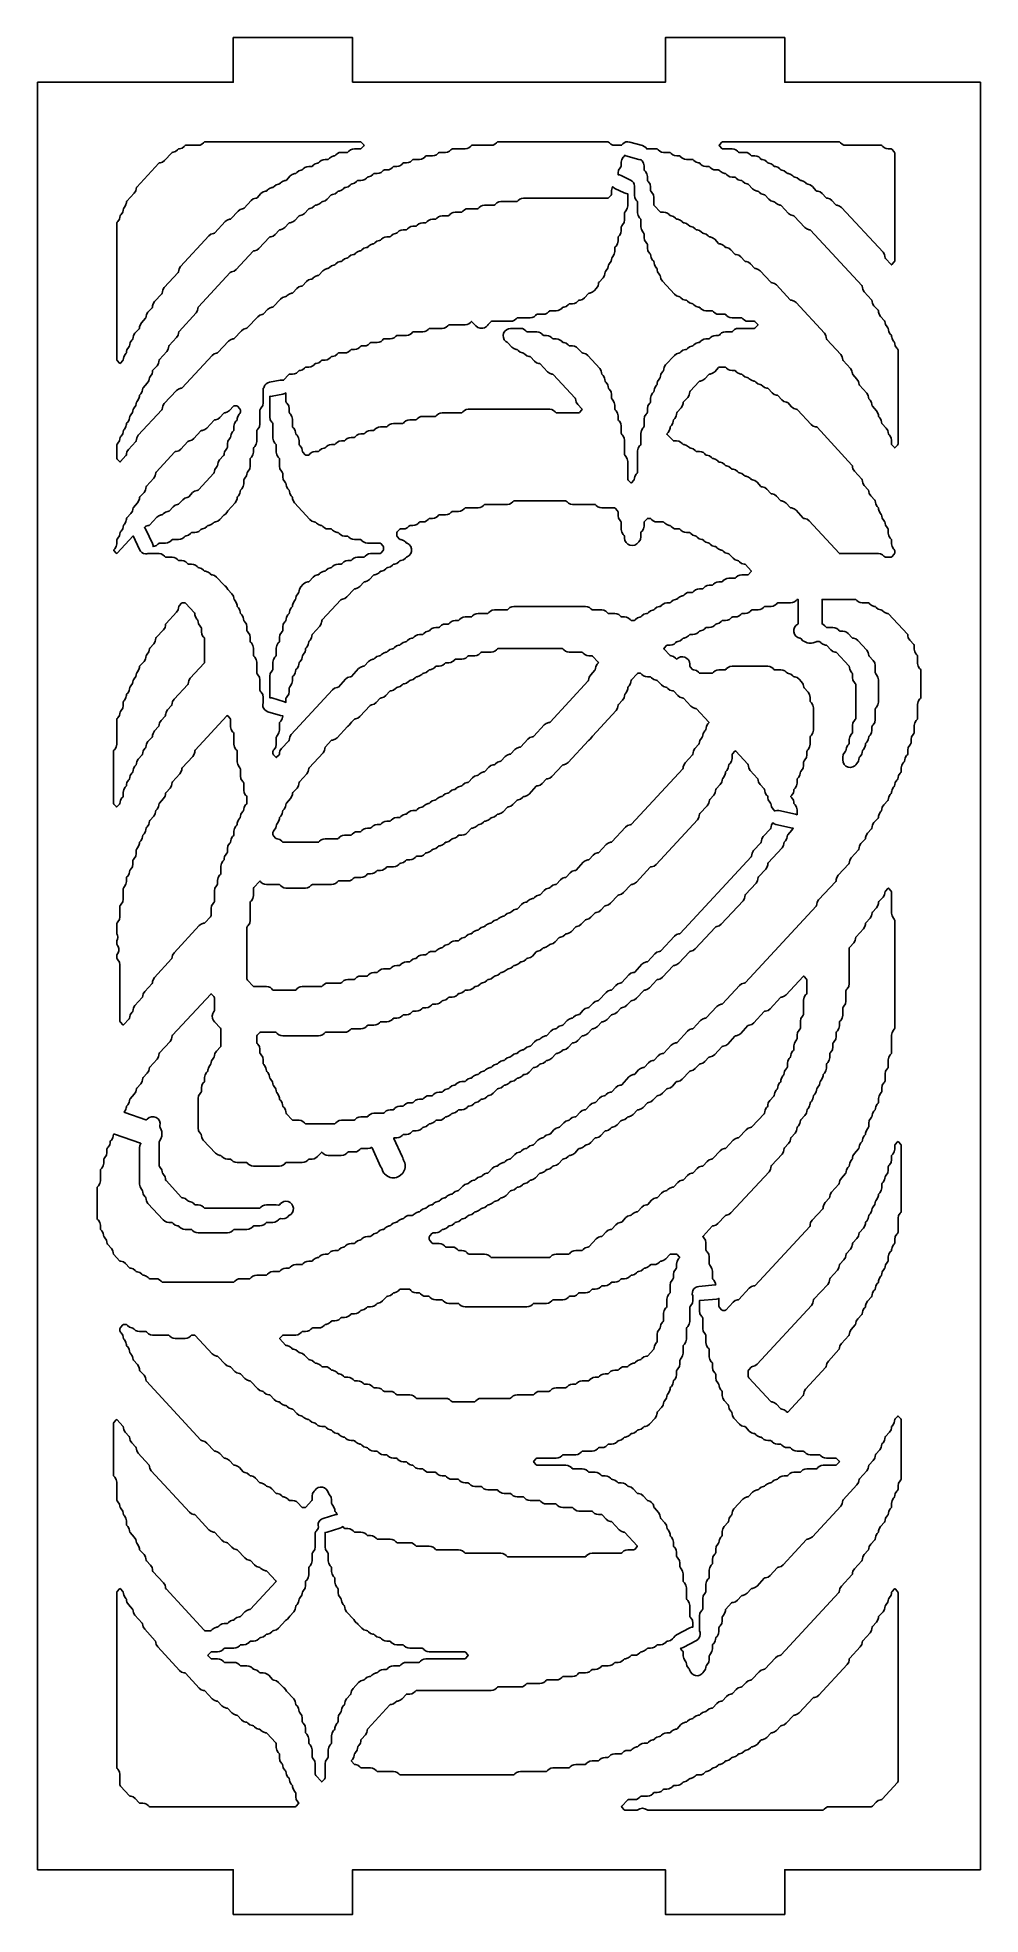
# Model space of a CAD drawing. Header units: millimetres. Extents: x 0 to 63, y 0 to 126.
import ezdxf

# ---------------------------------------------------------------- set-up
doc = ezdxf.new("R2010")
doc.units = ezdxf.units.MM
doc.layers.add('CUT', color=1, linetype='Continuous')

msp = doc.modelspace()

# ---------------------------------------------------------------- linework, layer by layer
at = {"layer": 'CUT'}
for points in [[(21.134, 123), (21.134, 126), (13.134, 126), (13.134, 123), (0, 123), (0, 3), (13.134, 3), (13.134, 0), (21.134, 0), (21.134, 3), (42.134, 3), (42.134, 0), (50.134, 0), (50.134, 3), (63.2679, 3), (63.2679, 123), (50.134, 123), (50.134, 126), (42.134, 126), (42.134, 123)], [(41.8749, 118.3099), (42.0106, 118.2911), (42.4129, 118.2911), (42.4453, 118.2867), (42.4706, 118.2659), (42.5173, 118.2154), (42.6232, 118.1285), (42.7487, 118.0736), (42.8844, 118.0549), (43.0682, 118.0549), (43.1007, 118.0504), (43.126, 118.0296), (43.1726, 117.9791), (43.2785, 117.8922), (43.404, 117.8373), (43.5398, 117.8186), (43.942, 117.8186), (43.9745, 117.8141), (43.9998, 117.7933), (44.0465, 117.7428), (44.1823, 117.639), (44.3451, 117.587), (44.4114, 117.5778), (44.4367, 117.557), (44.4833, 117.5066), (44.5892, 117.4197), (44.7147, 117.3648), (44.8505, 117.346), (45.0343, 117.346), (45.0667, 117.3415), (45.092, 117.3207), (45.1387, 117.2703), (45.2446, 117.1834), (45.3701, 117.1285), (45.5058, 117.1097), (45.6896, 117.1097), (45.7221, 117.1052), (45.7474, 117.0844), (45.7941, 117.034), (45.9299, 116.9301), (46.0927, 116.8781), (46.159, 116.8689), (46.1843, 116.8481), (46.2309, 116.7977), (46.3368, 116.7108), (46.4624, 116.6559), (46.5981, 116.6371), (46.7819, 116.6371), (46.8143, 116.6326), (46.8396, 116.6119), (46.8863, 116.5614), (47.0221, 116.4575), (47.1849, 116.4055), (47.2512, 116.3964), (47.2765, 116.3756), (47.3232, 116.3251), (47.459, 116.2213), (47.6218, 116.1692), (47.6881, 116.1601), (47.7134, 116.1393), (47.9786, 115.8525), (48.1144, 115.7487), (48.2772, 115.6967), (48.3435, 115.6875), (48.3688, 115.6667), (48.4155, 115.6162), (48.5513, 115.5124), (48.7141, 115.4604), (48.7804, 115.4512), (48.8057, 115.4304), (49.0708, 115.1437), (49.2066, 115.0398), (49.3694, 114.9878), (49.4357, 114.9786), (49.461, 114.9579), (49.5077, 114.9074), (49.6435, 114.8035), (49.8064, 114.7515), (49.8726, 114.7423), (49.8979, 114.7216), (50.3815, 114.1985), (50.5173, 114.0947), (50.6802, 114.0427), (50.7464, 114.0335), (50.7717, 114.0127), (51.4738, 113.2534), (51.6096, 113.1495), (51.7724, 113.0975), (51.8387, 113.0883), (51.864, 113.0676), (55.3041, 109.3466), (55.3276, 109.309), (55.3445, 109.2195), (55.3456, 109.2197), (55.3702, 109.0894), (55.4687, 108.9322), (55.9594, 108.4014), (55.983, 108.3639), (55.9999, 108.2744), (56.001, 108.2746), (56.0256, 108.1443), (56.1241, 107.9871), (56.3963, 107.6926), (56.4199, 107.655), (56.4368, 107.5655), (56.4379, 107.5657), (56.4625, 107.4354), (56.561, 107.2782), (56.8332, 106.9837), (56.8568, 106.9461), (56.8737, 106.8566), (56.8748, 106.8568), (56.8994, 106.7265), (56.9979, 106.5694), (57.0517, 106.5111), (57.0752, 106.4736), (57.0921, 106.3841), (57.0933, 106.3843), (57.1178, 106.254), (57.2163, 106.0968), (57.2701, 106.0386), (57.2937, 106.001), (57.3106, 105.9115), (57.3117, 105.9117), (57.3363, 105.7814), (57.4348, 105.6242), (57.4886, 105.566), (57.5121, 105.5284), (57.529, 105.4389), (57.5302, 105.4391), (57.5547, 105.3088), (57.6532, 105.1516), (57.707, 105.0934), (57.7306, 105.0559), (57.7388, 105.0123), (57.7388, 98.7261), (57.7306, 98.6825), (57.707, 98.645), (57.5484, 98.4734), (57.5203, 98.4516), (57.4923, 98.4734), (57.3336, 98.645), (57.3101, 98.6825), (57.3019, 98.7261), (57.3019, 98.9562), (57.2675, 99.1384), (57.169, 99.2956), (57.1152, 99.3538), (57.0917, 99.3914), (57.0748, 99.4809), (57.0736, 99.4807), (57.049, 99.611), (56.9506, 99.7682), (56.6783, 100.0627), (56.6548, 100.1003), (56.6379, 100.1898), (56.6367, 100.1896), (56.6121, 100.3199), (56.5137, 100.477), (56.4598, 100.5353), (56.4363, 100.5728), (56.4194, 100.6624), (56.4183, 100.6621), (56.3937, 100.7924), (56.2952, 100.9496), (56.0229, 101.2441), (55.9994, 101.2817), (55.9825, 101.3712), (55.9814, 101.371), (55.9568, 101.5013), (55.8583, 101.6585), (55.8045, 101.7167), (55.781, 101.7543), (55.7641, 101.8438), (55.7629, 101.8436), (55.7383, 101.9739), (55.6399, 102.1311), (55.1491, 102.6619), (55.1256, 102.6994), (55.1087, 102.7889), (55.1076, 102.7887), (55.083, 102.919), (54.9845, 103.0762), (54.7122, 103.3707), (54.6887, 103.4083), (54.6718, 103.4978), (54.6707, 103.4976), (54.6461, 103.6279), (54.5476, 103.7851), (54.0569, 104.3159), (54.0334, 104.3534), (54.0165, 104.4429), (54.0153, 104.4427), (53.9907, 104.573), (53.8923, 104.7302), (52.9646, 105.7336), (52.9411, 105.7712), (52.9242, 105.8607), (52.9231, 105.8605), (52.8985, 105.9908), (52.8, 106.1479), (50.8968, 108.2066), (50.761, 108.3104), (50.5982, 108.3624), (50.5319, 108.3716), (50.5066, 108.3924), (49.5861, 109.388), (49.4503, 109.4918), (49.2875, 109.5438), (49.2212, 109.553), (49.1959, 109.5738), (48.4938, 110.3331), (48.3581, 110.437), (48.1952, 110.489), (48.1289, 110.4982), (48.1036, 110.5189), (47.8385, 110.8057), (47.7027, 110.9095), (47.5399, 110.9616), (47.4736, 110.9707), (47.4483, 110.9915), (47.1831, 111.2783), (47.0473, 111.3821), (46.8845, 111.4341), (46.8182, 111.4433), (46.7929, 111.4641), (46.5278, 111.7509), (46.392, 111.8547), (46.2292, 111.9067), (46.1629, 111.9159), (46.1376, 111.9367), (46.0909, 111.9871), (45.9551, 112.091), (45.7923, 112.143), (45.726, 112.1522), (45.7007, 112.1729), (45.4355, 112.4597), (45.2997, 112.5636), (45.1369, 112.6156), (45.0706, 112.6247), (45.0453, 112.6455), (44.9986, 112.696), (44.8628, 112.7998), (44.7, 112.8519), (44.6337, 112.861), (44.6084, 112.8818), (44.5617, 112.9323), (44.4259, 113.0361), (44.2631, 113.0881), (44.1968, 113.0973), (44.1715, 113.1181), (44.1248, 113.1686), (43.989, 113.2724), (43.8262, 113.3244), (43.7599, 113.3336), (43.7346, 113.3544), (43.6879, 113.4049), (43.5521, 113.5087), (43.3893, 113.5607), (43.323, 113.5699), (43.2977, 113.5907), (43.251, 113.6411), (43.1152, 113.745), (42.9524, 113.797), (42.8861, 113.8062), (42.8608, 113.827), (42.8141, 113.8774), (42.6783, 113.9813), (42.5155, 114.0333), (42.4492, 114.0425), (42.4239, 114.0632), (42.3773, 114.1137), (42.2714, 114.2006), (42.1458, 114.2555), (42.0101, 114.2743), (41.8263, 114.2743), (41.7939, 114.2787), (41.7686, 114.2995), (41.3868, 114.7125), (41.3632, 114.7501), (41.355, 114.7936), (41.355, 115.26), (41.3206, 115.4422), (41.2222, 115.5994), (41.1683, 115.6576), (41.1448, 115.6952), (41.1366, 115.7388), (41.1366, 115.9688), (41.1022, 116.1511), (41.0037, 116.3083), (40.9499, 116.3665), (40.9263, 116.4041), (40.9181, 116.4476), (40.9181, 116.6777), (40.8837, 116.86), (40.7853, 117.0171), (40.7314, 117.0754), (40.7079, 117.1129), (40.6997, 117.1565), (40.6997, 117.3866), (40.6653, 117.5688), (40.5668, 117.726), (40.513, 117.7842), (40.5005, 117.8042), (40.4623, 117.7996), (40.3382, 117.8175), (39.4732, 118.0606), (39.3881, 118.0971), (39.3807, 118.0581), (39.3572, 118.0205), (39.3034, 117.9623), (39.2049, 117.8051), (39.1705, 117.6229), (39.1705, 117.3928), (39.1623, 117.3492), (39.1388, 117.3116), (39.0849, 117.2534), (38.9865, 117.0962), (38.9521, 116.914), (38.9521, 116.7839), (39.0438, 116.7778), (39.1624, 116.7374), (39.7941, 116.4251), (39.8982, 116.3554), (39.9808, 116.2611), (40.0361, 116.1486), (40.0604, 116.0257), (40.0521, 115.9007), (40.0443, 115.8778), (40.0443, 115.4151), (40.0787, 115.2329), (40.1772, 115.0757), (40.231, 115.0175), (40.2545, 114.9799), (40.2628, 114.9363), (40.2628, 114.2337), (40.2972, 114.0514), (40.3956, 113.8943), (40.4495, 113.836), (40.473, 113.7985), (40.4812, 113.7549), (40.4812, 113.2885), (40.5156, 113.1063), (40.6141, 112.9491), (40.6679, 112.8909), (40.6914, 112.8533), (40.6997, 112.8098), (40.6997, 112.5797), (40.7341, 112.3974), (40.8325, 112.2403), (40.8864, 112.182), (40.9099, 112.1445), (40.9181, 112.1009), (40.9181, 111.8708), (40.9525, 111.6886), (41.051, 111.5314), (41.1048, 111.4732), (41.1283, 111.4356), (41.1452, 111.3461), (41.1464, 111.3463), (41.171, 111.216), (41.2694, 111.0588), (41.3233, 111.0006), (41.3468, 110.963), (41.3637, 110.8735), (41.3648, 110.8737), (41.3894, 110.7434), (41.4879, 110.5862), (41.5417, 110.528), (41.5652, 110.4905), (41.5821, 110.4009), (41.5833, 110.4011), (41.6079, 110.2708), (41.7063, 110.1137), (41.7602, 110.0554), (41.7837, 110.0179), (41.8006, 109.9284), (41.8017, 109.9286), (41.8263, 109.7983), (41.9248, 109.6411), (42.7358, 108.7639), (42.8715, 108.6601), (43.0344, 108.6081), (43.1007, 108.5989), (43.126, 108.5781), (43.1727, 108.5276), (43.3084, 108.4238), (43.4713, 108.3718), (43.5376, 108.3626), (43.5629, 108.3418), (43.6096, 108.2913), (43.7453, 108.1875), (43.9082, 108.1355), (43.9745, 108.1263), (43.9998, 108.1055), (44.0465, 108.0551), (44.1823, 107.9512), (44.3451, 107.8992), (44.4114, 107.89), (44.4367, 107.8692), (44.4833, 107.8188), (44.5892, 107.7319), (44.7147, 107.677), (44.8505, 107.6582), (45.2527, 107.6582), (45.2852, 107.6537), (45.3105, 107.633), (45.3571, 107.5825), (45.463, 107.4956), (45.5885, 107.4407), (45.7243, 107.4219), (46.1265, 107.4219), (46.159, 107.4175), (46.1843, 107.3967), (46.2309, 107.3462), (46.3368, 107.2593), (46.4624, 107.2044), (46.5981, 107.1857), (47.2188, 107.1857), (47.2512, 107.1812), (47.2765, 107.1604), (47.3232, 107.1099), (47.4291, 107.023), (47.5546, 106.9681), (47.6903, 106.9494), (48.0926, 106.9494), (48.125, 106.9449), (48.1503, 106.9241), (48.3201, 106.7405), (48.3387, 106.7131), (48.3201, 106.6856), (48.1503, 106.5021), (48.125, 106.4813), (48.0926, 106.4768), (47.035, 106.4768), (46.8993, 106.458), (46.7737, 106.4031), (46.6678, 106.3162), (46.6212, 106.2658), (46.5959, 106.245), (46.5634, 106.2405), (46.1612, 106.2405), (46.0255, 106.2217), (45.8999, 106.1668), (45.794, 106.0799), (45.7474, 106.0295), (45.7221, 106.0087), (45.6896, 106.0042), (45.5058, 106.0042), (45.3701, 105.9855), (45.2446, 105.9306), (45.1387, 105.8436), (45.092, 105.7932), (45.0667, 105.7724), (45.0343, 105.7679), (44.8505, 105.7679), (44.7147, 105.7492), (44.5892, 105.6943), (44.4833, 105.6074), (44.4367, 105.5569), (44.4114, 105.5361), (44.3451, 105.527), (44.1823, 105.4749), (44.0465, 105.3711), (43.9998, 105.3206), (43.9745, 105.2998), (43.9082, 105.2907), (43.7453, 105.2387), (43.6096, 105.1348), (43.5629, 105.0843), (43.5376, 105.0636), (43.4713, 105.0544), (43.3084, 105.0024), (43.1727, 104.8985), (43.126, 104.8481), (43.1007, 104.8273), (43.0344, 104.8181), (42.8715, 104.7661), (42.7358, 104.6622), (42.1432, 104.0213), (42.0448, 103.8642), (42.0202, 103.7339), (42.019, 103.7341), (42.0021, 103.6446), (41.9786, 103.607), (41.9248, 103.5488), (41.8263, 103.3916), (41.8017, 103.2613), (41.8006, 103.2615), (41.7837, 103.172), (41.7602, 103.1344), (41.7063, 103.0762), (41.6079, 102.919), (41.5833, 102.7887), (41.5821, 102.7889), (41.5652, 102.6994), (41.5417, 102.6619), (41.4879, 102.6036), (41.3894, 102.4465), (41.3648, 102.3161), (41.3637, 102.3164), (41.3468, 102.2268), (41.3233, 102.1893), (41.2694, 102.1311), (41.171, 101.9739), (41.1366, 101.7916), (41.1366, 101.5615), (41.1283, 101.518), (41.1048, 101.4804), (41.051, 101.4222), (40.9525, 101.265), (40.9181, 101.0828), (40.9181, 100.8527), (40.9099, 100.8091), (40.8864, 100.7716), (40.8325, 100.7133), (40.7341, 100.5562), (40.6997, 100.3739), (40.6997, 99.9075), (40.6914, 99.864), (40.6679, 99.8264), (40.6141, 99.7682), (40.5156, 99.611), (40.4812, 99.4288), (40.4812, 98.7261), (40.473, 98.6825), (40.4495, 98.645), (40.3956, 98.5867), (40.2972, 98.4296), (40.2628, 98.2473), (40.2628, 96.8358), (40.2545, 96.7922), (40.231, 96.7547), (40.1772, 96.6965), (40.0787, 96.5393), (40.0541, 96.409), (40.053, 96.4092), (40.0361, 96.3197), (40.0126, 96.2821), (39.8539, 96.1105), (39.8259, 96.0888), (39.7978, 96.1105), (39.6392, 96.2821), (39.6156, 96.3197), (39.6074, 96.3632), (39.6074, 97.5385), (39.573, 97.7207), (39.4746, 97.8779), (39.4207, 97.9361), (39.3972, 97.9737), (39.389, 98.0172), (39.389, 98.9562), (39.3546, 99.1384), (39.2561, 99.2956), (39.2023, 99.3538), (39.1787, 99.3914), (39.1705, 99.435), (39.1705, 99.9013), (39.1361, 100.0836), (39.0377, 100.2408), (38.9838, 100.299), (38.9603, 100.3366), (38.9521, 100.3801), (38.9521, 100.6102), (38.9177, 100.7924), (38.8192, 100.9496), (38.7654, 101.0078), (38.7418, 101.0454), (38.7336, 101.089), (38.7336, 101.3191), (38.6992, 101.5013), (38.6008, 101.6585), (38.5469, 101.7167), (38.5234, 101.7543), (38.5152, 101.7978), (38.5152, 102.0279), (38.4808, 102.2102), (38.3823, 102.3673), (38.3285, 102.4256), (38.3049, 102.4631), (38.288, 102.5526), (38.2869, 102.5524), (38.2623, 102.6827), (38.1639, 102.8399), (38.11, 102.8981), (38.0865, 102.9357), (38.0696, 103.0252), (38.0685, 103.025), (38.0439, 103.1553), (37.9454, 103.3125), (37.8916, 103.3707), (37.868, 103.4083), (37.8511, 103.4978), (37.85, 103.4976), (37.8254, 103.6279), (37.7269, 103.7851), (36.916, 104.6622), (36.7802, 104.7661), (36.6173, 104.8181), (36.5511, 104.8273), (36.5257, 104.8481), (36.2607, 105.1348), (36.1548, 105.2217), (36.0292, 105.2766), (35.8935, 105.2954), (35.7097, 105.2954), (35.6773, 105.2998), (35.6519, 105.3206), (35.6053, 105.3711), (35.4695, 105.4749), (35.3066, 105.527), (35.2404, 105.5361), (35.215, 105.5569), (35.1684, 105.6074), (35.0625, 105.6943), (34.937, 105.7492), (34.8013, 105.7679), (34.6175, 105.7679), (34.585, 105.7724), (34.5597, 105.7932), (34.5131, 105.8436), (34.4072, 105.9306), (34.2816, 105.9855), (34.1459, 106.0042), (33.9621, 106.0042), (33.9297, 106.0087), (33.9043, 106.0295), (33.8577, 106.0799), (33.7518, 106.1668), (33.6263, 106.2217), (33.4906, 106.2405), (32.8699, 106.2405), (32.8374, 106.245), (32.8121, 106.2658), (32.7655, 106.3162), (32.6595, 106.4031), (32.534, 106.458), (32.3983, 106.4768), (31.743, 106.4768), (31.5936, 106.454), (31.458, 106.3876), (31.3483, 106.2838), (31.2746, 106.1519), (31.2437, 106.004), (31.2583, 105.8537), (31.3172, 105.7146), (31.4149, 105.5994), (31.5012, 105.5449), (31.5481, 105.5064), (31.8132, 105.2196), (31.949, 105.1158), (32.1119, 105.0637), (32.1781, 105.0546), (32.2035, 105.0338), (32.2501, 104.9833), (32.3859, 104.8795), (32.5488, 104.8275), (32.615, 104.8183), (32.6404, 104.7975), (32.687, 104.747), (32.8228, 104.6432), (32.9857, 104.5912), (33.0519, 104.582), (33.0773, 104.5612), (33.3424, 104.2745), (33.4782, 104.1706), (33.641, 104.1186), (33.7073, 104.1094), (33.7326, 104.0887), (34.2162, 103.5656), (34.352, 103.4618), (34.5148, 103.4097), (34.5811, 103.4006), (34.6064, 103.3798), (36.0805, 101.7854), (36.104, 101.7478), (36.1209, 101.6583), (36.122, 101.6585), (36.1466, 101.5282), (36.2451, 101.3711), (36.5237, 101.0696), (36.5424, 101.0422), (36.5237, 101.0147), (36.354, 100.8312), (36.3287, 100.8104), (36.2962, 100.8059), (34.8359, 100.8059), (34.8035, 100.8104), (34.7781, 100.8312), (34.7315, 100.8816), (34.6256, 100.9685), (34.5001, 101.0234), (34.3644, 101.0422), (28.9036, 101.0422), (28.7679, 101.0234), (28.6423, 100.9685), (28.5364, 100.8816), (28.4898, 100.8312), (28.4645, 100.8104), (28.432, 100.8059), (27.156, 100.8059), (27.0203, 100.7871), (26.8947, 100.7322), (26.7888, 100.6453), (26.7422, 100.5949), (26.7169, 100.5741), (26.6844, 100.5696), (25.8453, 100.5696), (25.7096, 100.5509), (25.584, 100.496), (25.4781, 100.409), (25.4315, 100.3586), (25.4062, 100.3378), (25.3737, 100.3333), (24.9715, 100.3333), (24.8358, 100.3146), (24.7102, 100.2597), (24.6043, 100.1728), (24.5577, 100.1223), (24.5324, 100.1015), (24.4999, 100.097), (23.8792, 100.097), (23.7435, 100.0783), (23.618, 100.0234), (23.5121, 99.9365), (23.4654, 99.886), (23.4401, 99.8652), (23.4077, 99.8608), (23.0054, 99.8608), (22.8697, 99.842), (22.7442, 99.7871), (22.6383, 99.7002), (22.5916, 99.6497), (22.5663, 99.629), (22.5339, 99.6245), (22.3501, 99.6245), (22.2144, 99.6057), (22.0888, 99.5508), (21.9829, 99.4639), (21.9363, 99.4135), (21.911, 99.3927), (21.8785, 99.3882), (21.6947, 99.3882), (21.559, 99.3694), (21.4335, 99.3145), (21.3276, 99.2276), (21.2809, 99.1772), (21.2556, 99.1564), (21.2232, 99.1519), (21.0394, 99.1519), (20.9037, 99.1331), (20.7781, 99.0782), (20.6722, 98.9913), (20.6256, 98.9409), (20.6003, 98.9201), (20.5678, 98.9156), (20.384, 98.9156), (20.2483, 98.8968), (20.1228, 98.8419), (20.0169, 98.755), (19.9702, 98.7046), (19.9449, 98.6838), (19.9125, 98.6793), (19.7287, 98.6793), (19.593, 98.6606), (19.4674, 98.6057), (19.3615, 98.5187), (19.3149, 98.4683), (19.2896, 98.4475), (19.2233, 98.4384), (19.0605, 98.3863), (18.9247, 98.2825), (18.878, 98.232), (18.8527, 98.2112), (18.8202, 98.2068), (18.6364, 98.2068), (18.5007, 98.188), (18.3752, 98.1331), (18.2693, 98.0462), (18.2226, 97.9957), (18.1973, 97.975), (18.1649, 97.9705), (18.0152, 97.9705), (17.9828, 97.975), (17.9575, 97.9957), (17.7941, 98.1724), (17.7706, 98.21), (17.7537, 98.2995), (17.7526, 98.2993), (17.728, 98.4296), (17.6295, 98.5867), (17.5757, 98.645), (17.5521, 98.6825), (17.5439, 98.7261), (17.5439, 98.9562), (17.5095, 99.1384), (17.4111, 99.2956), (17.3572, 99.3538), (17.3337, 99.3914), (17.3168, 99.4809), (17.3157, 99.4807), (17.2911, 99.611), (17.1926, 99.7682), (17.1388, 99.8264), (17.1152, 99.864), (17.107, 99.9075), (17.107, 100.3739), (17.0726, 100.5562), (16.9742, 100.7133), (16.9203, 100.7716), (16.8968, 100.8091), (16.8886, 100.8527), (16.8886, 101.0828), (16.8542, 101.265), (16.7557, 101.4222), (16.7019, 101.4804), (16.6783, 101.518), (16.6701, 101.5615), (16.6701, 102.0279), (16.6486, 102.1418), (16.5844, 102.0991), (16.4657, 102.0592), (15.7486, 101.9186), (15.6235, 101.9107), (15.5779, 101.9199), (15.5779, 100.529), (15.6123, 100.3468), (15.7107, 100.1896), (15.7646, 100.1314), (15.7881, 100.0938), (15.7963, 100.0503), (15.7963, 99.1113), (15.8307, 98.9291), (15.9292, 98.7719), (15.983, 98.7137), (16.0066, 98.6761), (16.0148, 98.6326), (16.0148, 98.1662), (16.0492, 97.9839), (16.1476, 97.8268), (16.2015, 97.7685), (16.225, 97.731), (16.2332, 97.6874), (16.2332, 97.221), (16.2676, 97.0388), (16.3661, 96.8816), (16.4199, 96.8234), (16.4435, 96.7858), (16.4517, 96.7423), (16.4517, 96.5122), (16.4861, 96.3299), (16.5845, 96.1727), (16.6384, 96.1145), (16.6619, 96.077), (16.6788, 95.9874), (16.6799, 95.9876), (16.7045, 95.8573), (16.803, 95.7002), (16.8568, 95.6419), (16.8804, 95.6044), (16.8972, 95.5149), (16.8984, 95.5151), (16.923, 95.3848), (17.0214, 95.2276), (17.0753, 95.1694), (17.0988, 95.1318), (17.1157, 95.0423), (17.1168, 95.0425), (17.1414, 94.9122), (17.2399, 94.755), (18.2693, 93.6416), (18.4051, 93.5377), (18.5679, 93.4857), (18.6342, 93.4765), (18.6595, 93.4557), (18.7062, 93.4053), (18.842, 93.3014), (19.0048, 93.2494), (19.0711, 93.2402), (19.0964, 93.2195), (19.1431, 93.169), (19.249, 93.0821), (19.3745, 93.0272), (19.5102, 93.0084), (19.694, 93.0084), (19.7265, 93.004), (19.7518, 92.9832), (19.7985, 92.9327), (19.9343, 92.8289), (20.0971, 92.7768), (20.1634, 92.7677), (20.1887, 92.7469), (20.2353, 92.6964), (20.3412, 92.6095), (20.4668, 92.5546), (20.6025, 92.5359), (20.7863, 92.5359), (20.8187, 92.5314), (20.844, 92.5106), (20.8907, 92.4602), (20.9966, 92.3732), (21.1221, 92.3183), (21.2578, 92.2996), (21.6601, 92.2996), (21.6925, 92.2951), (21.7178, 92.2743), (21.7645, 92.2239), (21.8704, 92.137), (21.9959, 92.0821), (22.1316, 92.0633), (22.9708, 92.0633), (23.0032, 92.0588), (23.0285, 92.038), (23.1919, 91.8613), (23.2154, 91.8238), (23.2236, 91.7802), (23.2236, 91.6375), (23.2154, 91.5939), (23.1919, 91.5564), (23.0285, 91.3797), (23.0032, 91.3589), (22.9708, 91.3544), (22.3501, 91.3544), (22.2144, 91.3357), (22.0888, 91.2808), (21.9829, 91.1939), (21.9363, 91.1434), (21.911, 91.1226), (21.8785, 91.1181), (21.4763, 91.1181), (21.3406, 91.0994), (21.215, 91.0445), (21.1091, 90.9576), (21.0625, 90.9071), (21.0372, 90.8863), (21.0047, 90.8819), (20.8209, 90.8819), (20.6852, 90.8631), (20.5597, 90.8082), (20.4538, 90.7213), (20.4071, 90.6708), (20.3818, 90.6501), (20.3494, 90.6456), (20.1656, 90.6456), (20.0299, 90.6268), (19.9043, 90.5719), (19.7984, 90.485), (19.7518, 90.4346), (19.7265, 90.4138), (19.6602, 90.4046), (19.4974, 90.3526), (19.3616, 90.2487), (19.3149, 90.1983), (19.2896, 90.1775), (19.2233, 90.1683), (19.0605, 90.1163), (18.9247, 90.0125), (18.878, 89.962), (18.8527, 89.9412), (18.7864, 89.932), (18.6236, 89.88), (18.4878, 89.7762), (18.2226, 89.4894), (18.1973, 89.4686), (18.131, 89.4595), (17.9682, 89.4074), (17.8324, 89.3036), (17.6768, 89.1353), (17.5783, 88.9781), (17.5537, 88.8478), (17.5526, 88.848), (17.5357, 88.7585), (17.5122, 88.7209), (17.4583, 88.6627), (17.3599, 88.5055), (17.3353, 88.3752), (17.3341, 88.3754), (17.3173, 88.2859), (17.2937, 88.2484), (17.2399, 88.1901), (17.1414, 88.0329), (17.1168, 87.9026), (17.1157, 87.9029), (17.0988, 87.8133), (17.0753, 87.7758), (17.0214, 87.7175), (16.923, 87.5604), (16.8984, 87.4301), (16.8972, 87.4303), (16.8804, 87.3408), (16.8568, 87.3032), (16.803, 87.245), (16.7045, 87.0878), (16.6799, 86.9575), (16.6788, 86.9577), (16.6619, 86.8682), (16.6384, 86.8306), (16.5845, 86.7724), (16.4861, 86.6152), (16.4517, 86.433), (16.4517, 86.2029), (16.4435, 86.1593), (16.4199, 86.1218), (16.3661, 86.0635), (16.2676, 85.9064), (16.2332, 85.7241), (16.2332, 85.494), (16.225, 85.4505), (16.2015, 85.4129), (16.1476, 85.3547), (16.0492, 85.1975), (16.0148, 85.0153), (16.0148, 84.5489), (16.0066, 84.5053), (15.983, 84.4678), (15.9292, 84.4095), (15.8307, 84.2524), (15.7963, 84.0701), (15.7963, 83.6037), (15.7881, 83.5602), (15.7646, 83.5226), (15.7107, 83.4644), (15.6123, 83.3072), (15.5779, 83.125), (15.5779, 81.68), (15.6058, 81.6828), (15.7295, 81.6627), (16.5761, 81.4086), (16.666, 81.3682), (16.6701, 81.3898), (16.6701, 81.6199), (16.6783, 81.6634), (16.7019, 81.701), (16.7557, 81.7592), (16.8542, 81.9164), (16.8886, 82.0987), (16.8886, 82.3288), (16.8968, 82.3723), (16.9203, 82.4099), (16.9742, 82.4681), (17.0726, 82.6253), (17.107, 82.8075), (17.107, 83.0376), (17.1152, 83.0812), (17.1388, 83.1187), (17.1926, 83.177), (17.2911, 83.3341), (17.3157, 83.4644), (17.3168, 83.4642), (17.3337, 83.5537), (17.3572, 83.5913), (17.4111, 83.6495), (17.5095, 83.8067), (17.5341, 83.937), (17.5352, 83.9368), (17.5521, 84.0263), (17.5757, 84.0639), (17.6295, 84.1221), (17.728, 84.2793), (17.7526, 84.4096), (17.7537, 84.4094), (17.7706, 84.4989), (17.7941, 84.5365), (17.848, 84.5947), (17.9464, 84.7519), (17.971, 84.8822), (17.9722, 84.8819), (17.989, 84.9715), (18.0126, 85.009), (18.0664, 85.0673), (18.1649, 85.2244), (18.1895, 85.3547), (18.1906, 85.3545), (18.2075, 85.444), (18.231, 85.4816), (18.2849, 85.5398), (18.3833, 85.697), (18.4079, 85.8273), (18.4091, 85.8271), (18.4259, 85.9166), (18.4495, 85.9542), (18.9402, 86.485), (19.0387, 86.6422), (19.0633, 86.7725), (19.0644, 86.7722), (19.0813, 86.8618), (19.1048, 86.8993), (20.3604, 88.2574), (20.3857, 88.2782), (20.452, 88.2874), (20.6149, 88.3394), (20.7506, 88.4432), (21.2342, 88.9663), (21.2595, 88.9871), (21.3258, 88.9962), (21.4887, 89.0483), (21.6245, 89.1521), (21.8896, 89.4389), (21.9149, 89.4596), (21.9812, 89.4688), (22.144, 89.5208), (22.2798, 89.6247), (22.5449, 89.9114), (22.5702, 89.9322), (22.6365, 89.9414), (22.7994, 89.9934), (22.9352, 90.0972), (22.9818, 90.1477), (23.0071, 90.1685), (23.0734, 90.1777), (23.2363, 90.2297), (23.3721, 90.3335), (23.4187, 90.384), (23.444, 90.4048), (23.5103, 90.414), (23.6732, 90.466), (23.809, 90.5698), (23.8556, 90.6203), (23.8809, 90.6411), (23.9472, 90.6502), (24.1101, 90.7023), (24.2459, 90.8061), (24.2925, 90.8566), (24.3178, 90.8774), (24.3841, 90.8865), (24.547, 90.9386), (24.6828, 91.0424), (24.7294, 91.0929), (24.7553, 91.1141), (24.7976, 91.1326), (24.9356, 91.2226), (25.0369, 91.3525), (25.0905, 91.5083), (25.0905, 91.6731), (25.0369, 91.8289), (24.9356, 91.9588), (24.7976, 92.0488), (24.7553, 92.0673), (24.7294, 92.0886), (24.6828, 92.139), (24.547, 92.2429), (24.3841, 92.2949), (24.3178, 92.3041), (24.2925, 92.3248), (24.1292, 92.5015), (24.1057, 92.5391), (24.0974, 92.5826), (24.0974, 92.7254), (24.1057, 92.7689), (24.1292, 92.8065), (24.2925, 92.9832), (24.3178, 93.004), (24.3503, 93.0084), (24.5341, 93.0084), (24.6698, 93.0272), (24.7953, 93.0821), (24.9012, 93.169), (24.9479, 93.2195), (24.9732, 93.2402), (25.0057, 93.2447), (25.1895, 93.2447), (25.3252, 93.2635), (25.4507, 93.3184), (25.5566, 93.4053), (25.6032, 93.4557), (25.6286, 93.4765), (25.661, 93.481), (25.8448, 93.481), (25.9805, 93.4998), (26.106, 93.5547), (26.2119, 93.6416), (26.2586, 93.692), (26.2839, 93.7128), (26.3164, 93.7173), (26.5002, 93.7173), (26.6359, 93.7361), (26.7614, 93.791), (26.8673, 93.8779), (26.9139, 93.9283), (26.9393, 93.9491), (26.9717, 93.9536), (27.374, 93.9536), (27.5097, 93.9724), (27.6352, 94.0273), (27.7411, 94.1142), (27.7877, 94.1646), (27.8131, 94.1854), (27.8455, 94.1899), (28.2478, 94.1899), (28.3835, 94.2086), (28.509, 94.2635), (28.6149, 94.3504), (28.6615, 94.4009), (28.6869, 94.4217), (28.7193, 94.4262), (29.5585, 94.4262), (29.6942, 94.4449), (29.8197, 94.4998), (29.9256, 94.5867), (29.9722, 94.6372), (29.9976, 94.658), (30.03, 94.6624), (31.5245, 94.6624), (31.6602, 94.6812), (31.7857, 94.7361), (31.8917, 94.823), (31.9383, 94.8735), (31.9636, 94.8942), (31.9961, 94.8987), (35.4224, 94.8987), (35.4549, 94.8942), (35.4802, 94.8735), (35.5269, 94.823), (35.6328, 94.7361), (35.7583, 94.6812), (35.894, 94.6624), (37.3885, 94.6624), (37.4209, 94.658), (37.4463, 94.6372), (37.4929, 94.5867), (37.5988, 94.4998), (37.7243, 94.4449), (37.86, 94.4262), (38.6992, 94.4262), (38.7316, 94.4217), (38.757, 94.4009), (38.9203, 94.2242), (38.9438, 94.1867), (38.9521, 94.1431), (38.9521, 93.913), (38.9865, 93.7308), (39.0849, 93.5736), (39.1388, 93.5154), (39.1623, 93.4778), (39.1705, 93.4342), (39.1705, 92.9679), (39.2049, 92.7856), (39.3034, 92.6284), (39.3572, 92.5702), (39.3807, 92.5326), (39.389, 92.4891), (39.389, 92.3921), (39.4148, 92.2335), (39.4896, 92.0913), (39.6056, 91.9801), (39.7509, 91.9115), (39.9104, 91.8925), (40.0677, 91.9251), (40.2066, 92.006), (40.2596, 92.0662), (40.2628, 92.0633), (40.3484, 92.1559), (40.4468, 92.313), (40.4812, 92.4953), (40.4812, 92.7254), (40.4894, 92.7689), (40.513, 92.8065), (40.5668, 92.8647), (40.6653, 93.0219), (40.6997, 93.2042), (40.6997, 93.4342), (40.7079, 93.4778), (40.7314, 93.5154), (40.8948, 93.692), (40.9201, 93.7128), (40.9525, 93.7173), (41.1022, 93.7173), (41.1346, 93.7128), (41.1599, 93.692), (41.2066, 93.6416), (41.3125, 93.5547), (41.438, 93.4998), (41.5737, 93.481), (41.976, 93.481), (42.0084, 93.4765), (42.0337, 93.4557), (42.0804, 93.4053), (42.2162, 93.3014), (42.379, 93.2494), (42.4453, 93.2402), (42.4706, 93.2195), (42.5173, 93.169), (42.6232, 93.0821), (42.7487, 93.0272), (42.8844, 93.0084), (43.0682, 93.0084), (43.1007, 93.004), (43.126, 92.9832), (43.1726, 92.9327), (43.2785, 92.8458), (43.404, 92.7909), (43.5398, 92.7722), (43.7236, 92.7722), (43.756, 92.7677), (43.7813, 92.7469), (43.828, 92.6964), (43.9638, 92.5926), (44.1266, 92.5405), (44.1929, 92.5314), (44.2182, 92.5106), (44.2649, 92.4601), (44.4007, 92.3563), (44.5635, 92.3043), (44.6298, 92.2951), (44.6551, 92.2743), (44.7018, 92.2238), (44.8376, 92.12), (45.0004, 92.068), (45.0667, 92.0588), (45.092, 92.038), (45.1387, 91.9875), (45.2745, 91.8837), (45.4373, 91.8317), (45.5036, 91.8225), (45.5289, 91.8017), (45.5756, 91.7513), (45.7114, 91.6474), (45.8742, 91.5954), (45.9405, 91.5862), (45.9658, 91.5654), (46.0125, 91.515), (46.1483, 91.4111), (46.3111, 91.3591), (46.3774, 91.3499), (46.4027, 91.3292), (46.6679, 91.0424), (46.8037, 90.9386), (46.9665, 90.8865), (47.0328, 90.8774), (47.0581, 90.8566), (47.1048, 90.8061), (47.2406, 90.7023), (47.4034, 90.6502), (47.4697, 90.6411), (47.495, 90.6203), (47.8832, 90.2004), (47.9018, 90.173), (47.8832, 90.1455), (47.7134, 89.962), (47.6881, 89.9412), (47.6557, 89.9367), (47.2534, 89.9367), (47.1177, 89.9179), (46.9922, 89.863), (46.8863, 89.7761), (46.8396, 89.7257), (46.8143, 89.7049), (46.7819, 89.7004), (46.3796, 89.7004), (46.2439, 89.6817), (46.1184, 89.6268), (46.0125, 89.5398), (45.9658, 89.4894), (45.9405, 89.4686), (45.9081, 89.4641), (45.7243, 89.4641), (45.5885, 89.4454), (45.463, 89.3905), (45.3571, 89.3036), (45.3105, 89.2531), (45.2852, 89.2323), (45.2527, 89.2278), (45.0689, 89.2278), (44.9332, 89.2091), (44.8077, 89.1542), (44.7018, 89.0673), (44.6551, 89.0168), (44.6298, 88.996), (44.5974, 88.9916), (44.4136, 88.9916), (44.2778, 88.9728), (44.1523, 88.9179), (44.0464, 88.831), (43.9998, 88.7805), (43.9745, 88.7598), (43.942, 88.7553), (43.7582, 88.7553), (43.6225, 88.7365), (43.497, 88.6816), (43.3911, 88.5947), (43.3444, 88.5443), (43.3191, 88.5235), (43.2528, 88.5143), (43.09, 88.4623), (42.9542, 88.3584), (42.9075, 88.308), (42.8822, 88.2872), (42.8159, 88.278), (42.6531, 88.226), (42.5173, 88.1222), (42.4706, 88.0717), (42.4453, 88.0509), (42.4129, 88.0464), (42.2291, 88.0464), (42.0933, 88.0276), (41.9678, 87.9727), (41.8619, 87.8858), (41.8153, 87.8354), (41.79, 87.8146), (41.7237, 87.8054), (41.5608, 87.7534), (41.425, 87.6496), (41.3784, 87.5991), (41.3531, 87.5783), (41.2868, 87.5692), (41.1239, 87.5171), (40.9881, 87.4133), (40.9415, 87.3628), (40.9162, 87.342), (40.8499, 87.3329), (40.687, 87.2809), (40.5512, 87.177), (40.5046, 87.1265), (40.4793, 87.1058), (40.413, 87.0966), (40.2501, 87.0446), (40.1143, 86.9407), (40.0677, 86.8902), (40.0424, 86.8695), (40.0099, 86.865), (39.8603, 86.865), (39.8278, 86.8695), (39.8025, 86.8902), (39.7559, 86.9407), (39.65, 87.0276), (39.5244, 87.0825), (39.3887, 87.1013), (39.2049, 87.1013), (39.1725, 87.1058), (39.1472, 87.1265), (39.1005, 87.177), (38.9946, 87.2639), (38.8691, 87.3188), (38.7334, 87.3376), (38.3311, 87.3376), (38.2987, 87.342), (38.2734, 87.3628), (38.2267, 87.4133), (38.1208, 87.5002), (37.9953, 87.5551), (37.8596, 87.5738), (37.2389, 87.5738), (37.2064, 87.5783), (37.1811, 87.5991), (37.1345, 87.6496), (37.0286, 87.7365), (36.903, 87.7914), (36.7673, 87.8101), (31.9619, 87.8101), (31.8262, 87.7914), (31.7007, 87.7365), (31.5947, 87.6496), (31.5481, 87.5991), (31.5228, 87.5783), (31.4903, 87.5738), (30.6512, 87.5738), (30.5155, 87.5551), (30.39, 87.5002), (30.284, 87.4133), (30.2374, 87.3628), (30.2121, 87.342), (30.1796, 87.3376), (29.5589, 87.3376), (29.4232, 87.3188), (29.2977, 87.2639), (29.1918, 87.177), (29.1452, 87.1265), (29.1198, 87.1058), (29.0874, 87.1013), (28.6851, 87.1013), (28.5494, 87.0825), (28.4239, 87.0276), (28.318, 86.9407), (28.2714, 86.8902), (28.246, 86.8695), (28.2136, 86.865), (28.0298, 86.865), (27.8941, 86.8462), (27.7685, 86.7913), (27.6626, 86.7044), (27.616, 86.654), (27.5907, 86.6332), (27.5582, 86.6287), (27.3744, 86.6287), (27.2387, 86.6099), (27.1132, 86.555), (27.0073, 86.4681), (26.9607, 86.4177), (26.9353, 86.3969), (26.9029, 86.3924), (26.7191, 86.3924), (26.5834, 86.3736), (26.4578, 86.3187), (26.3519, 86.2318), (26.3053, 86.1814), (26.28, 86.1606), (26.2137, 86.1514), (26.0509, 86.0994), (25.9151, 85.9956), (25.8684, 85.9451), (25.8431, 85.9243), (25.8106, 85.9198), (25.6268, 85.9198), (25.4911, 85.9011), (25.3656, 85.8462), (25.2597, 85.7593), (25.213, 85.7088), (25.1877, 85.688), (25.1215, 85.6789), (24.9586, 85.6268), (24.8228, 85.523), (24.7761, 85.4725), (24.7508, 85.4517), (24.6846, 85.4426), (24.5217, 85.3906), (24.3859, 85.2867), (24.3392, 85.2362), (24.3139, 85.2155), (24.2477, 85.2063), (24.0848, 85.1543), (23.949, 85.0504), (23.9023, 85), (23.877, 84.9792), (23.8108, 84.97), (23.6479, 84.918), (23.5121, 84.8141), (23.4654, 84.7637), (23.4401, 84.7429), (23.3739, 84.7337), (23.211, 84.6817), (23.0752, 84.5779), (23.0285, 84.5274), (23.0032, 84.5066), (22.937, 84.4974), (22.7741, 84.4454), (22.6383, 84.3416), (22.5916, 84.2911), (22.5663, 84.2703), (22.5001, 84.2611), (22.3372, 84.2091), (22.2014, 84.1053), (21.9363, 83.8185), (21.911, 83.7977), (21.8447, 83.7886), (21.6819, 83.7365), (21.5461, 83.6327), (21.0625, 83.1097), (21.0372, 83.0889), (20.9709, 83.0797), (20.8081, 83.0277), (20.6723, 82.9239), (20.1887, 82.4008), (20.1634, 82.38), (20.0971, 82.3709), (19.9343, 82.3188), (19.7985, 82.215), (17.0214, 79.2112), (16.923, 79.054), (16.8984, 78.9237), (16.8972, 78.924), (16.8804, 78.8344), (16.8568, 78.7969), (16.3661, 78.2661), (16.2676, 78.1089), (16.243, 77.9786), (16.2419, 77.9788), (16.225, 77.8893), (16.2015, 77.8517), (16.0428, 77.6801), (16.0148, 77.6584), (15.9867, 77.6801), (15.8281, 77.8517), (15.8045, 77.8893), (15.7963, 77.9328), (15.7963, 78.0756), (15.8045, 78.1191), (15.8281, 78.1567), (15.8819, 78.2149), (15.9804, 78.3721), (16.0148, 78.5544), (16.0148, 79.0207), (16.023, 79.0643), (16.0465, 79.1019), (16.1004, 79.1601), (16.1988, 79.3173), (16.2332, 79.4995), (16.2332, 79.9659), (16.2414, 80.0094), (16.265, 80.047), (16.3188, 80.1052), (16.4173, 80.2624), (16.4517, 80.4447), (16.4517, 80.4719), (16.4238, 80.4691), (16.3001, 80.4892), (15.4535, 80.7433), (15.3392, 80.7946), (15.2421, 80.8738), (15.1688, 80.9755), (15.1244, 81.0926), (15.1117, 81.2173), (15.1318, 81.341), (15.141, 81.3615), (15.141, 81.7072), (15.1066, 81.8895), (15.0081, 82.0467), (14.9543, 82.1049), (14.9307, 82.1425), (14.9225, 82.186), (14.9225, 82.8887), (14.8881, 83.0709), (14.7897, 83.2281), (14.7358, 83.2863), (14.7123, 83.3239), (14.7041, 83.3674), (14.7041, 84.0701), (14.6697, 84.2524), (14.5712, 84.4095), (14.5174, 84.4678), (14.4938, 84.5053), (14.4856, 84.5489), (14.4856, 85.0153), (14.4512, 85.1975), (14.3528, 85.3547), (14.2989, 85.4129), (14.2754, 85.4505), (14.2672, 85.494), (14.2672, 85.7241), (14.2328, 85.9064), (14.1343, 86.0635), (14.0805, 86.1218), (14.0569, 86.1593), (14.0487, 86.2029), (14.0487, 86.433), (14.0143, 86.6152), (13.9159, 86.7724), (13.862, 86.8306), (13.8385, 86.8682), (13.8216, 86.9577), (13.8205, 86.9575), (13.7959, 87.0878), (13.6974, 87.245), (13.6436, 87.3032), (13.62, 87.3408), (13.6031, 87.4303), (13.602, 87.4301), (13.5774, 87.5604), (13.479, 87.7175), (13.4251, 87.7758), (13.4016, 87.8133), (13.3847, 87.9029), (13.3836, 87.9026), (13.359, 88.0329), (13.2605, 88.1901), (13.2067, 88.2484), (13.1831, 88.2859), (13.1662, 88.3754), (13.1651, 88.3752), (13.1405, 88.5055), (13.0421, 88.6627), (12.7698, 88.9572), (12.7082, 89.0555), (12.611, 89.1687), (12.5596, 89.2011), (12.4962, 89.2531), (12.0126, 89.7762), (11.8768, 89.88), (11.714, 89.932), (11.6477, 89.9412), (11.6224, 89.962), (11.5757, 90.0125), (11.4399, 90.1163), (11.2771, 90.1683), (11.2108, 90.1775), (11.1855, 90.1983), (11.1388, 90.2487), (11.003, 90.3526), (10.8402, 90.4046), (10.7739, 90.4138), (10.7486, 90.4346), (10.702, 90.485), (10.5961, 90.5719), (10.4705, 90.6268), (10.3348, 90.6456), (10.151, 90.6456), (10.1186, 90.6501), (10.0933, 90.6708), (10.0466, 90.7213), (9.9407, 90.8082), (9.8152, 90.8631), (9.6795, 90.8819), (9.4957, 90.8819), (9.4632, 90.8863), (9.4379, 90.9071), (9.3913, 90.9576), (9.2854, 91.0445), (9.1598, 91.0994), (9.0241, 91.1181), (8.6219, 91.1181), (8.5894, 91.1226), (8.5641, 91.1434), (8.5175, 91.1939), (8.4116, 91.2808), (8.286, 91.3357), (8.1503, 91.3544), (7.3761, 91.3544), (7.3604, 91.3495), (7.2352, 91.3445), (7.1129, 91.372), (7.002, 91.4303), (6.9099, 91.5153), (6.843, 91.6212), (6.4146, 92.5484), (5.3388, 91.3848), (5.3107, 91.363), (5.2826, 91.3848), (5.1176, 91.5633), (5.099, 91.5907), (5.1176, 91.6182), (5.1778, 91.6833), (5.2763, 91.8405), (5.3107, 92.0227), (5.3107, 92.2528), (5.3189, 92.2964), (5.3425, 92.3339), (5.3963, 92.3922), (5.4948, 92.5493), (5.5193, 92.6796), (5.5205, 92.6794), (5.5374, 92.7689), (5.5609, 92.8065), (5.6147, 92.8647), (5.7132, 93.0219), (5.7378, 93.1522), (5.7389, 93.152), (5.7558, 93.2415), (5.7794, 93.2791), (5.8332, 93.3373), (5.9317, 93.4945), (5.9562, 93.6248), (5.9574, 93.6246), (5.9743, 93.7141), (5.9978, 93.7516), (6.2701, 94.0462), (6.3686, 94.2033), (6.3931, 94.3336), (6.3943, 94.3334), (6.4112, 94.4229), (6.4347, 94.4605), (6.707, 94.755), (6.8055, 94.9122), (6.8301, 95.0425), (6.8312, 95.0423), (6.8481, 95.1318), (6.8716, 95.1694), (7.1439, 95.4639), (7.2424, 95.6211), (7.267, 95.7514), (7.2681, 95.7511), (7.285, 95.8407), (7.3085, 95.8782), (7.7992, 96.409), (7.8977, 96.5662), (7.9223, 96.6965), (7.9234, 96.6963), (7.9403, 96.7858), (7.9639, 96.8234), (9.2194, 98.1815), (9.2448, 98.2023), (9.311, 98.2114), (9.4739, 98.2635), (9.6097, 98.3673), (10.0933, 98.8903), (10.1186, 98.9111), (10.1848, 98.9203), (10.3477, 98.9723), (10.4835, 99.0761), (10.9671, 99.5992), (10.9924, 99.62), (11.0586, 99.6291), (11.2215, 99.6812), (11.3573, 99.785), (11.8409, 100.3081), (11.8662, 100.3288), (11.9324, 100.338), (12.0953, 100.39), (12.2311, 100.4939), (12.4962, 100.7806), (12.5215, 100.8014), (12.5878, 100.8106), (12.7506, 100.8626), (12.8864, 100.9664), (13.1516, 101.2532), (13.1769, 101.274), (13.2093, 101.2785), (13.359, 101.2785), (13.3914, 101.274), (13.4167, 101.2532), (13.5801, 101.0765), (13.6036, 101.039), (13.6118, 100.9954), (13.6118, 100.8527), (13.6036, 100.8091), (13.5801, 100.7716), (13.5262, 100.7133), (13.4278, 100.5562), (13.4032, 100.4259), (13.402, 100.4261), (13.3851, 100.3366), (13.3616, 100.299), (13.3078, 100.2408), (13.2093, 100.0836), (13.1749, 99.9013), (13.1749, 99.6712), (13.1667, 99.6277), (13.1432, 99.5901), (13.0893, 99.5319), (12.9909, 99.3747), (12.9663, 99.2444), (12.9651, 99.2446), (12.9482, 99.1551), (12.9247, 99.1176), (12.8709, 99.0593), (12.7724, 98.9021), (12.738, 98.7199), (12.738, 98.4898), (12.7298, 98.4463), (12.7063, 98.4087), (12.6524, 98.3505), (12.554, 98.1933), (12.5294, 98.063), (12.5282, 98.0632), (12.5113, 97.9737), (12.4878, 97.9361), (12.2155, 97.6416), (12.1171, 97.4844), (12.0925, 97.3541), (12.0913, 97.3543), (12.0744, 97.2648), (12.0509, 97.2273), (11.9971, 97.169), (11.8986, 97.0119), (11.874, 96.8816), (11.8729, 96.8818), (11.856, 96.7922), (11.8325, 96.7547), (10.7953, 95.6329), (10.77, 95.6121), (10.7037, 95.6029), (10.5409, 95.5509), (10.4051, 95.4471), (10.14, 95.1603), (10.1146, 95.1395), (10.0484, 95.1303), (9.8855, 95.0783), (9.7497, 94.9745), (9.4846, 94.6877), (9.4593, 94.6669), (9.393, 94.6578), (9.2302, 94.6057), (9.0944, 94.5019), (8.8293, 94.2151), (8.8039, 94.1944), (8.7377, 94.1852), (8.5748, 94.1332), (8.439, 94.0293), (8.3924, 93.9789), (8.367, 93.9581), (8.3008, 93.9489), (8.1379, 93.8969), (8.0021, 93.793), (7.5186, 93.27), (7.4932, 93.2492), (7.427, 93.24), (7.2641, 93.188), (7.171, 93.1168), (7.2067, 93.0838), (7.2736, 92.9779), (7.7144, 92.0238), (7.7517, 91.9042), (7.7546, 91.8327), (7.8491, 91.8458), (7.9747, 91.9007), (8.0806, 91.9876), (8.1272, 92.038), (8.1525, 92.0588), (8.185, 92.0633), (8.5872, 92.0633), (8.7229, 92.0821), (8.8485, 92.137), (8.9544, 92.2239), (9.001, 92.2743), (9.0263, 92.2951), (9.0588, 92.2996), (9.461, 92.2996), (9.5967, 92.3183), (9.7223, 92.3732), (9.8282, 92.4602), (9.8748, 92.5106), (9.9001, 92.5314), (9.9664, 92.5405), (10.1292, 92.5926), (10.265, 92.6964), (10.3117, 92.7469), (10.337, 92.7677), (10.3695, 92.7722), (10.5533, 92.7722), (10.689, 92.7909), (10.8145, 92.8458), (10.9204, 92.9327), (10.9671, 92.9832), (10.9924, 93.004), (11.0586, 93.0131), (11.2215, 93.0651), (11.3573, 93.169), (11.404, 93.2195), (11.4293, 93.2402), (11.4955, 93.2494), (11.6584, 93.3014), (11.7942, 93.4053), (11.8409, 93.4557), (11.8662, 93.4765), (11.9324, 93.4857), (12.0953, 93.5377), (12.2311, 93.6416), (12.4962, 93.9283), (12.5596, 93.9803), (12.611, 94.0127), (12.7082, 94.1259), (12.7698, 94.2242), (13.2605, 94.755), (13.359, 94.9122), (13.3836, 95.0425), (13.3847, 95.0423), (13.4016, 95.1318), (13.4251, 95.1694), (13.479, 95.2276), (13.5774, 95.3848), (13.602, 95.5151), (13.6031, 95.5149), (13.62, 95.6044), (13.6436, 95.6419), (13.6974, 95.7002), (13.7959, 95.8573), (13.8303, 96.0396), (13.8303, 96.2697), (13.8385, 96.3132), (13.862, 96.3508), (13.9159, 96.409), (14.0143, 96.5662), (14.0389, 96.6965), (14.04, 96.6963), (14.0569, 96.7858), (14.0805, 96.8234), (14.1343, 96.8816), (14.2328, 97.0388), (14.2672, 97.221), (14.2672, 97.6874), (14.2754, 97.731), (14.2989, 97.7685), (14.3528, 97.8268), (14.4512, 97.9839), (14.4856, 98.1662), (14.4856, 98.3963), (14.4938, 98.4398), (14.5174, 98.4774), (14.5712, 98.5356), (14.6697, 98.6928), (14.7041, 98.875), (14.7041, 99.5777), (14.7123, 99.6213), (14.7358, 99.6588), (14.7897, 99.7171), (14.8881, 99.8742), (14.9225, 100.0565), (14.9225, 100.9954), (14.9307, 101.039), (14.9543, 101.0765), (15.0081, 101.1348), (15.1066, 101.2919), (15.141, 101.4742), (15.141, 102.4131), (15.1492, 102.4567), (15.1727, 102.4943), (15.1972, 102.5208), (15.2021, 102.5451), (15.2578, 102.6574), (15.3407, 102.7513), (15.4451, 102.8207), (15.5638, 102.8606), (16.2809, 103.0012), (16.406, 103.0091), (16.5042, 102.9893), (16.8652, 103.3798), (16.8905, 103.4006), (16.923, 103.4051), (17.1068, 103.4051), (17.2425, 103.4238), (17.368, 103.4787), (17.4739, 103.5656), (17.5206, 103.6161), (17.5459, 103.6369), (17.6122, 103.646), (17.775, 103.6981), (17.9108, 103.8019), (17.9575, 103.8524), (17.9828, 103.8731), (18.0152, 103.8776), (18.199, 103.8776), (18.3348, 103.8964), (18.4603, 103.9513), (18.5662, 104.0382), (18.6128, 104.0887), (18.6381, 104.1094), (18.7044, 104.1186), (18.8672, 104.1706), (19.003, 104.2745), (19.0497, 104.3249), (19.075, 104.3457), (19.1075, 104.3502), (19.2913, 104.3502), (19.427, 104.369), (19.5525, 104.4239), (19.6584, 104.5108), (19.7051, 104.5612), (19.7304, 104.582), (19.7967, 104.5912), (19.9595, 104.6432), (20.0953, 104.747), (20.142, 104.7975), (20.1673, 104.8183), (20.1997, 104.8228), (20.602, 104.8228), (20.7377, 104.8416), (20.8632, 104.8965), (20.9691, 104.9834), (21.0158, 105.0338), (21.0411, 105.0546), (21.0735, 105.0591), (21.2573, 105.0591), (21.3931, 105.0778), (21.5186, 105.1327), (21.6245, 105.2196), (21.6711, 105.2701), (21.6964, 105.2909), (21.7289, 105.2954), (21.9127, 105.2954), (22.0484, 105.3141), (22.1739, 105.369), (22.2798, 105.4559), (22.3265, 105.5064), (22.3518, 105.5272), (22.3842, 105.5316), (22.7865, 105.5316), (22.9222, 105.5504), (23.0477, 105.6053), (23.1536, 105.6922), (23.2003, 105.7427), (23.2256, 105.7634), (23.258, 105.7679), (23.6603, 105.7679), (23.796, 105.7867), (23.9215, 105.8416), (24.0274, 105.9285), (24.0741, 105.979), (24.0994, 105.9997), (24.1318, 106.0042), (24.7526, 106.0042), (24.8883, 106.023), (25.0138, 106.0779), (25.1197, 106.1648), (25.1663, 106.2152), (25.1917, 106.236), (25.2241, 106.2405), (25.8448, 106.2405), (25.9805, 106.2593), (26.106, 106.3142), (26.2119, 106.4011), (26.2586, 106.4515), (26.2839, 106.4723), (26.3164, 106.4768), (27.1555, 106.4768), (27.2912, 106.4956), (27.4167, 106.5505), (27.5226, 106.6374), (27.5693, 106.6878), (27.5946, 106.7086), (27.6271, 106.7131), (28.6847, 106.7131), (28.8204, 106.7318), (28.9459, 106.7867), (29.0518, 106.8737), (29.0937, 106.919), (29.1218, 106.9408), (29.1498, 106.919), (29.4103, 106.6373), (29.5461, 106.5335), (29.7089, 106.4815), (29.7254, 106.4792), (29.8638, 106.4794), (29.9969, 106.5176), (30.1145, 106.5908), (30.2074, 106.6934), (30.2394, 106.7405), (30.4091, 106.9241), (30.4345, 106.9449), (30.4669, 106.9494), (31.743, 106.9494), (31.8787, 106.9681), (32.0042, 107.023), (32.1101, 107.1099), (32.1567, 107.1604), (32.1821, 107.1812), (32.2145, 107.1857), (33.0537, 107.1857), (33.1894, 107.2044), (33.3149, 107.2593), (33.4208, 107.3462), (33.4674, 107.3967), (33.4928, 107.4175), (33.5252, 107.4219), (33.9275, 107.4219), (34.0632, 107.4407), (34.1887, 107.4956), (34.2946, 107.5825), (34.3412, 107.633), (34.3666, 107.6537), (34.399, 107.6582), (34.8013, 107.6582), (34.937, 107.677), (35.0625, 107.7319), (35.1684, 107.8188), (35.215, 107.8692), (35.2404, 107.89), (35.3066, 107.8992), (35.4695, 107.9512), (35.6053, 108.0551), (35.6519, 108.1055), (35.6773, 108.1263), (35.7097, 108.1308), (35.8935, 108.1308), (36.0292, 108.1496), (36.1548, 108.2045), (36.2607, 108.2914), (36.3073, 108.3418), (36.3326, 108.3626), (36.3989, 108.3718), (36.5617, 108.4238), (36.6975, 108.5276), (36.9626, 108.8144), (36.988, 108.8352), (37.0542, 108.8443), (37.2171, 108.8964), (37.3529, 109.0002), (37.5085, 109.1685), (37.607, 109.3257), (37.6316, 109.456), (37.6327, 109.4558), (37.6496, 109.5453), (37.6731, 109.5829), (37.9454, 109.8774), (38.0439, 110.0346), (38.0685, 110.1649), (38.0696, 110.1646), (38.0865, 110.2542), (38.11, 110.2917), (38.1639, 110.35), (38.2623, 110.5071), (38.2869, 110.6374), (38.288, 110.6372), (38.3049, 110.7267), (38.3285, 110.7643), (38.3823, 110.8225), (38.4808, 110.9797), (38.5054, 111.11), (38.5065, 111.1098), (38.5234, 111.1993), (38.5469, 111.2369), (38.6008, 111.2951), (38.6992, 111.4523), (38.7336, 111.6345), (38.7336, 111.8646), (38.7418, 111.9082), (38.7654, 111.9457), (38.8192, 112.004), (38.9177, 112.1611), (38.9521, 112.3434), (38.9521, 112.5735), (38.9603, 112.617), (38.9838, 112.6546), (39.0377, 112.7128), (39.1361, 112.87), (39.1705, 113.0523), (39.1705, 113.2823), (39.1787, 113.3259), (39.2023, 113.3635), (39.2561, 113.4217), (39.3546, 113.5789), (39.389, 113.7611), (39.389, 114.2275), (39.3972, 114.271), (39.4207, 114.3086), (39.4746, 114.3668), (39.573, 114.524), (39.6074, 114.7063), (39.6074, 115.5161), (39.4873, 115.5241), (39.3687, 115.5645), (38.737, 115.8768), (38.6329, 115.9465), (38.5959, 115.9888), (38.5496, 115.9148), (38.5152, 115.7326), (38.5152, 115.5025), (38.5069, 115.4589), (38.4834, 115.4214), (38.3201, 115.2447), (38.2947, 115.2239), (38.2623, 115.2194), (32.6172, 115.2194), (32.4815, 115.2006), (32.356, 115.1457), (32.2501, 115.0588), (32.2035, 115.0084), (32.1781, 114.9876), (32.1457, 114.9831), (31.0881, 114.9831), (30.9524, 114.9644), (30.8269, 114.9095), (30.7209, 114.8225), (30.6743, 114.7721), (30.649, 114.7513), (30.6165, 114.7468), (29.9958, 114.7468), (29.8601, 114.7281), (29.7346, 114.6732), (29.6287, 114.5863), (29.5821, 114.5358), (29.5567, 114.515), (29.5243, 114.5105), (28.9036, 114.5105), (28.7679, 114.4918), (28.6423, 114.4369), (28.5364, 114.35), (28.4898, 114.2995), (28.4645, 114.2787), (28.432, 114.2743), (28.0298, 114.2743), (27.8941, 114.2555), (27.7685, 114.2006), (27.6626, 114.1137), (27.616, 114.0632), (27.5907, 114.0425), (27.5582, 114.038), (27.156, 114.038), (27.0203, 114.0192), (26.8947, 113.9643), (26.7888, 113.8774), (26.7422, 113.827), (26.7169, 113.8062), (26.6844, 113.8017), (26.5006, 113.8017), (26.3649, 113.7829), (26.2394, 113.728), (26.1335, 113.6411), (26.0869, 113.5907), (26.0615, 113.5699), (26.0291, 113.5654), (25.8453, 113.5654), (25.7096, 113.5466), (25.584, 113.4917), (25.4781, 113.4048), (25.4315, 113.3544), (25.4062, 113.3336), (25.3737, 113.3291), (25.1899, 113.3291), (25.0542, 113.3103), (24.9287, 113.2554), (24.8228, 113.1685), (24.7761, 113.1181), (24.7508, 113.0973), (24.7184, 113.0928), (24.5346, 113.0928), (24.3989, 113.0741), (24.2733, 113.0192), (24.1674, 112.9323), (24.1208, 112.8818), (24.0955, 112.861), (24.0292, 112.8519), (23.8664, 112.7998), (23.7306, 112.696), (23.6839, 112.6455), (23.6586, 112.6247), (23.6261, 112.6203), (23.4423, 112.6203), (23.3066, 112.6015), (23.1811, 112.5466), (23.0752, 112.4597), (23.0285, 112.4092), (23.0032, 112.3885), (22.937, 112.3793), (22.7741, 112.3273), (22.6383, 112.2234), (22.5916, 112.1729), (22.5663, 112.1522), (22.5001, 112.143), (22.3372, 112.091), (22.2014, 111.9871), (22.1547, 111.9367), (22.1294, 111.9159), (22.0632, 111.9067), (21.9003, 111.8547), (21.7645, 111.7509), (21.7178, 111.7004), (21.6925, 111.6796), (21.6262, 111.6704), (21.4634, 111.6184), (21.3276, 111.5146), (21.2809, 111.4641), (21.2556, 111.4433), (21.1893, 111.4341), (21.0265, 111.3821), (20.8907, 111.2783), (20.844, 111.2278), (20.8187, 111.207), (20.7524, 111.1979), (20.5896, 111.1458), (20.4538, 111.042), (20.4071, 110.9915), (20.3818, 110.9707), (20.3155, 110.9616), (20.1527, 110.9095), (20.0169, 110.8057), (19.9702, 110.7552), (19.9449, 110.7344), (19.8786, 110.7253), (19.7158, 110.6733), (19.58, 110.5694), (19.5333, 110.5189), (19.508, 110.4982), (19.4417, 110.489), (19.2789, 110.437), (19.1431, 110.3331), (18.878, 110.0464), (18.8527, 110.0256), (18.7864, 110.0164), (18.6236, 109.9644), (18.4878, 109.8606), (18.4411, 109.8101), (18.4158, 109.7893), (18.3495, 109.7801), (18.1867, 109.7281), (18.0509, 109.6243), (17.7857, 109.3375), (17.7604, 109.3167), (17.6941, 109.3076), (17.5313, 109.2555), (17.3955, 109.1517), (17.1304, 108.8649), (17.1051, 108.8442), (17.0388, 108.835), (16.876, 108.783), (16.7402, 108.6791), (16.6935, 108.6286), (16.6682, 108.6079), (16.6019, 108.5987), (16.4391, 108.5467), (16.3033, 108.4428), (15.8197, 107.9198), (15.7944, 107.899), (15.7281, 107.8898), (15.5652, 107.8378), (15.4295, 107.734), (15.1643, 107.4472), (15.139, 107.4264), (15.0727, 107.4173), (14.9099, 107.3652), (14.7741, 107.2614), (14.0721, 106.5021), (14.0468, 106.4813), (13.9805, 106.4721), (13.8176, 106.4201), (13.6818, 106.3163), (13.1983, 105.7932), (13.173, 105.7724), (13.1067, 105.7633), (12.9438, 105.7112), (12.808, 105.6074), (12.106, 104.8481), (12.0807, 104.8273), (12.0144, 104.8181), (11.8516, 104.7661), (11.7158, 104.6622), (9.7031, 102.4852), (9.6777, 102.4644), (9.6115, 102.4552), (9.4486, 102.4032), (9.3128, 102.2994), (8.5019, 101.4222), (8.4034, 101.265), (8.3788, 101.1347), (8.3777, 101.1349), (8.3608, 101.0454), (8.3373, 101.0078), (6.7543, 99.2956), (6.6558, 99.1384), (6.6312, 99.0081), (6.6301, 99.0083), (6.6132, 98.9188), (6.5897, 98.8813), (6.0989, 98.3505), (6.0005, 98.1933), (5.9759, 98.063), (5.9747, 98.0632), (5.9578, 97.9737), (5.9343, 97.9361), (5.5572, 97.5282), (5.5292, 97.5065), (5.5011, 97.5282), (5.3425, 97.6998), (5.3189, 97.7374), (5.3107, 97.781), (5.3107, 98.6326), (5.3189, 98.6761), (5.3425, 98.7137), (5.3963, 98.7719), (5.4948, 98.9291), (5.5193, 99.0594), (5.5205, 99.0592), (5.5374, 99.1487), (5.5609, 99.1862), (5.6147, 99.2445), (5.7132, 99.4017), (5.7378, 99.532), (5.7389, 99.5317), (5.7558, 99.6213), (5.7794, 99.6588), (5.8332, 99.7171), (5.9317, 99.8742), (5.9562, 100.0045), (5.9574, 100.0043), (5.9743, 100.0938), (5.9978, 100.1314), (6.0516, 100.1896), (6.1501, 100.3468), (6.1747, 100.4771), (6.1758, 100.4769), (6.1927, 100.5664), (6.2163, 100.604), (6.2701, 100.6622), (6.3686, 100.8194), (6.3931, 100.9497), (6.3943, 100.9495), (6.4112, 101.039), (6.4347, 101.0765), (6.4885, 101.1348), (6.587, 101.2919), (6.6116, 101.4222), (6.6127, 101.422), (6.6296, 101.5116), (6.6532, 101.5491), (6.707, 101.6073), (6.8055, 101.7645), (6.8301, 101.8948), (6.8312, 101.8946), (6.8481, 101.9841), (6.8716, 102.0217), (6.9254, 102.0799), (7.0239, 102.2371), (7.0485, 102.3674), (7.0496, 102.3672), (7.0665, 102.4567), (7.0901, 102.4943), (7.3623, 102.7888), (7.4608, 102.946), (7.4854, 103.0763), (7.4865, 103.076), (7.5034, 103.1656), (7.527, 103.2031), (7.5808, 103.2614), (7.6793, 103.4185), (7.7039, 103.5488), (7.705, 103.5486), (7.7219, 103.6381), (7.7454, 103.6757), (8.0177, 103.9702), (8.1162, 104.1274), (8.1408, 104.2577), (8.1419, 104.2575), (8.1588, 104.347), (8.1823, 104.3846), (8.673, 104.9154), (8.7715, 105.0725), (8.7961, 105.2028), (8.7972, 105.2026), (8.8141, 105.2921), (8.8377, 105.3297), (9.3284, 105.8605), (9.4269, 106.0177), (9.4515, 106.148), (9.4526, 106.1478), (9.4695, 106.2373), (9.493, 106.2749), (10.6391, 107.5145), (10.7376, 107.6717), (10.7622, 107.802), (10.7633, 107.8018), (10.7802, 107.8913), (10.8037, 107.9289), (12.9331, 110.2321), (12.9584, 110.2529), (13.0247, 110.2621), (13.1875, 110.3141), (13.3233, 110.4179), (14.4623, 111.6498), (14.4876, 111.6706), (14.5539, 111.6798), (14.7167, 111.7318), (14.8525, 111.8356), (15.5545, 112.595), (15.5798, 112.6158), (15.6461, 112.6249), (15.8089, 112.677), (15.9447, 112.7808), (16.2099, 113.0676), (16.2352, 113.0883), (16.3015, 113.0975), (16.4643, 113.1495), (16.6001, 113.2534), (16.8652, 113.5401), (16.8905, 113.5609), (16.9568, 113.5701), (17.1196, 113.6221), (17.2554, 113.7259), (17.5206, 114.0127), (17.5459, 114.0335), (17.6122, 114.0427), (17.775, 114.0947), (17.9108, 114.1985), (18.1759, 114.4853), (18.2012, 114.5061), (18.2675, 114.5152), (18.4303, 114.5672), (18.5661, 114.6711), (18.6128, 114.7216), (18.6381, 114.7423), (18.7044, 114.7515), (18.8672, 114.8035), (19.003, 114.9074), (19.0497, 114.9579), (19.075, 114.9786), (19.1413, 114.9878), (19.3041, 115.0398), (19.4399, 115.1437), (19.7051, 115.4304), (19.7304, 115.4512), (19.7967, 115.4604), (19.9595, 115.5124), (20.0953, 115.6162), (20.142, 115.6667), (20.1673, 115.6875), (20.2336, 115.6967), (20.3964, 115.7487), (20.5322, 115.8525), (20.5789, 115.903), (20.6042, 115.9238), (20.6705, 115.9329), (20.8333, 115.985), (20.9691, 116.0888), (21.0158, 116.1393), (21.0411, 116.1601), (21.1074, 116.1692), (21.2702, 116.2213), (21.406, 116.3251), (21.4527, 116.3756), (21.478, 116.3964), (21.5104, 116.4008), (21.6942, 116.4008), (21.83, 116.4196), (21.9555, 116.4745), (22.0614, 116.5614), (22.108, 116.6119), (22.1333, 116.6326), (22.1996, 116.6418), (22.3625, 116.6938), (22.4983, 116.7977), (22.5449, 116.8481), (22.5702, 116.8689), (22.6027, 116.8734), (22.7865, 116.8734), (22.9222, 116.8922), (23.0477, 116.9471), (23.1536, 117.034), (23.2003, 117.0844), (23.2256, 117.1052), (23.258, 117.1097), (23.4419, 117.1097), (23.5776, 117.1285), (23.7031, 117.1834), (23.809, 117.2703), (23.8556, 117.3207), (23.8809, 117.3415), (23.9134, 117.346), (24.0972, 117.346), (24.2329, 117.3648), (24.3584, 117.4197), (24.4643, 117.5066), (24.511, 117.557), (24.5363, 117.5778), (24.5687, 117.5823), (24.7526, 117.5823), (24.8883, 117.601), (25.0138, 117.6559), (25.1197, 117.7429), (25.1663, 117.7933), (25.1917, 117.8141), (25.2241, 117.8186), (25.6264, 117.8186), (25.7621, 117.8373), (25.8876, 117.8922), (25.9935, 117.9791), (26.0401, 118.0296), (26.0655, 118.0504), (26.0979, 118.0549), (26.5002, 118.0549), (26.6359, 118.0736), (26.7614, 118.1285), (26.8673, 118.2154), (26.9139, 118.2659), (26.9393, 118.2867), (26.9717, 118.2911), (27.374, 118.2911), (27.5097, 118.3099), (27.6352, 118.3648), (27.7411, 118.4517), (27.7877, 118.5022), (27.8131, 118.5229), (27.8455, 118.5274), (28.6847, 118.5274), (28.8204, 118.5462), (28.9459, 118.6011), (29.0518, 118.688), (29.0984, 118.7384), (29.1238, 118.7592), (29.1562, 118.7637), (30.4323, 118.7637), (30.568, 118.7825), (30.6935, 118.8374), (30.7994, 118.9243), (30.846, 118.9747), (30.8714, 118.9955), (30.9038, 119), (38.2623, 119), (38.2947, 118.9955), (38.3201, 118.9747), (38.3667, 118.9243), (38.4726, 118.8374), (38.5981, 118.7825), (38.7338, 118.7637), (39.1886, 118.7637), (39.1904, 118.7677), (39.2678, 118.8662), (39.3682, 118.9413), (39.4845, 118.9878), (39.6089, 119.0027), (39.733, 118.9848), (40.598, 118.7417), (40.7131, 118.6923), (40.8116, 118.6149), (40.877, 118.5274), (41.5391, 118.5274), (41.5715, 118.5229), (41.5968, 118.5022), (41.6435, 118.4517), (41.7494, 118.3648)], [(5.9317, 114.7603), (5.9562, 114.8906), (5.9574, 114.8904), (5.9743, 114.9799), (5.9978, 115.0175), (6.4885, 115.5483), (6.587, 115.7054), (6.6116, 115.8357), (6.6127, 115.8355), (6.6296, 115.9251), (6.6532, 115.9626), (8.1272, 117.557), (8.1525, 117.5778), (8.2188, 117.587), (8.3816, 117.639), (8.5174, 117.7428), (9.001, 118.2659), (9.0263, 118.2867), (9.0926, 118.2958), (9.2554, 118.3478), (9.3912, 118.4517), (9.4379, 118.5022), (9.4632, 118.5229), (9.5295, 118.5321), (9.6923, 118.5841), (9.8281, 118.688), (9.8748, 118.7384), (9.9001, 118.7592), (9.9326, 118.7637), (10.7717, 118.7637), (10.9074, 118.7825), (11.033, 118.8374), (11.1389, 118.9243), (11.1855, 118.9747), (11.2108, 118.9955), (11.2433, 119), (21.6601, 119), (21.6925, 118.9955), (21.7178, 118.9747), (21.8876, 118.7912), (21.9062, 118.7637), (21.8876, 118.7363), (21.7178, 118.5527), (21.6925, 118.5319), (21.6601, 118.5274), (21.2578, 118.5274), (21.1221, 118.5087), (20.9966, 118.4538), (20.8907, 118.3669), (20.844, 118.3164), (20.8187, 118.2956), (20.7863, 118.2911), (20.384, 118.2911), (20.2483, 118.2724), (20.1228, 118.2175), (20.0169, 118.1306), (19.9702, 118.0801), (19.9449, 118.0593), (19.8786, 118.0502), (19.7158, 117.9982), (19.58, 117.8943), (19.5333, 117.8438), (19.508, 117.8231), (19.4756, 117.8186), (19.2918, 117.8186), (19.1561, 117.7998), (19.0305, 117.7449), (18.9246, 117.658), (18.878, 117.6075), (18.8527, 117.5868), (18.7864, 117.5776), (18.6236, 117.5256), (18.4878, 117.4217), (18.4411, 117.3713), (18.4158, 117.3505), (18.3833, 117.346), (18.1995, 117.346), (18.0638, 117.3272), (17.9383, 117.2723), (17.8324, 117.1854), (17.7857, 117.135), (17.7604, 117.1142), (17.6941, 117.105), (17.5313, 117.053), (17.3955, 116.9492), (17.3488, 116.8987), (17.3235, 116.8779), (17.2572, 116.8687), (17.0944, 116.8167), (16.9586, 116.7129), (16.6935, 116.4261), (16.6682, 116.4053), (16.6019, 116.3962), (16.4391, 116.3441), (16.3033, 116.2403), (16.2566, 116.1898), (16.2313, 116.169), (16.165, 116.1599), (16.0021, 116.1079), (15.8664, 116.004), (15.8197, 115.9535), (15.7944, 115.9328), (15.7281, 115.9236), (15.5652, 115.8716), (15.4295, 115.7677), (15.3828, 115.7173), (15.3575, 115.6965), (15.2912, 115.6873), (15.1283, 115.6353), (14.9926, 115.5314), (14.7274, 115.2447), (14.7021, 115.2239), (14.6358, 115.2147), (14.473, 115.1627), (14.3372, 115.0589), (13.8536, 114.5358), (13.8283, 114.515), (13.762, 114.5059), (13.5992, 114.4538), (13.4634, 114.35), (12.9798, 113.827), (12.9545, 113.8062), (12.8882, 113.797), (12.7254, 113.745), (12.5896, 113.6411), (11.8876, 112.8818), (11.8623, 112.861), (11.796, 112.8519), (11.6331, 112.7998), (11.4973, 112.696), (9.5941, 110.6374), (9.4957, 110.4802), (9.4711, 110.3499), (9.4699, 110.3501), (9.453, 110.2606), (9.4295, 110.223), (8.5019, 109.2197), (8.4034, 109.0625), (8.3788, 108.9322), (8.3777, 108.9324), (8.3608, 108.8429), (8.3373, 108.8053), (7.8465, 108.2745), (7.7481, 108.1173), (7.7235, 107.987), (7.7223, 107.9872), (7.7054, 107.8977), (7.6819, 107.8602), (7.4096, 107.5657), (7.3112, 107.4085), (7.2866, 107.2782), (7.2854, 107.2784), (7.2685, 107.1889), (7.245, 107.1513), (6.9727, 106.8568), (6.8743, 106.6996), (6.8497, 106.5693), (6.8485, 106.5695), (6.8316, 106.48), (6.8081, 106.4424), (6.5358, 106.1479), (6.4374, 105.9908), (6.4128, 105.8605), (6.4116, 105.8607), (6.3947, 105.7712), (6.3712, 105.7336), (6.3174, 105.6754), (6.2189, 105.5182), (6.1943, 105.3879), (6.1932, 105.3881), (6.1763, 105.2986), (6.1528, 105.261), (6.0989, 105.2028), (6.0005, 105.0456), (5.9759, 104.9153), (5.9747, 104.9155), (5.9578, 104.826), (5.9343, 104.7884), (5.8805, 104.7302), (5.782, 104.573), (5.7574, 104.4427), (5.7563, 104.4429), (5.7394, 104.3534), (5.7159, 104.3159), (5.5572, 104.1443), (5.5292, 104.1225), (5.5011, 104.1443), (5.3425, 104.3159), (5.3189, 104.3534), (5.3107, 104.397), (5.3107, 113.5186), (5.3189, 113.5622), (5.3425, 113.5997), (5.3963, 113.658), (5.4948, 113.8152), (5.5193, 113.9455), (5.5205, 113.9452), (5.5374, 114.0348), (5.5609, 114.0723), (5.6147, 114.1306), (5.7132, 114.2877), (5.7378, 114.418), (5.7389, 114.4178), (5.7558, 114.5073), (5.7794, 114.5449), (5.8332, 114.6031)], [(54.2438, 118.7637), (56.6121, 118.7637), (56.6446, 118.7592), (56.6699, 118.7384), (56.7165, 118.688), (56.8224, 118.6011), (56.948, 118.5462), (57.0837, 118.5274), (57.2675, 118.5274), (57.2999, 118.5229), (57.3253, 118.5022), (57.4886, 118.3255), (57.5121, 118.2879), (57.5203, 118.2444), (57.5203, 111.013), (57.5121, 110.9695), (57.4886, 110.9319), (57.3299, 110.7603), (57.3019, 110.7385), (57.2738, 110.7603), (56.8967, 111.1682), (56.8732, 111.2057), (56.8563, 111.2953), (56.8552, 111.2951), (56.8306, 111.4254), (56.7321, 111.5825), (53.9551, 114.5863), (53.8193, 114.6901), (53.6565, 114.7422), (53.5902, 114.7513), (53.5649, 114.7721), (53.2998, 115.0589), (53.164, 115.1627), (53.0011, 115.2147), (52.9349, 115.2239), (52.9095, 115.2447), (52.6444, 115.5314), (52.5086, 115.6353), (52.3458, 115.6873), (52.2795, 115.6965), (52.2542, 115.7173), (51.9891, 116.004), (51.8533, 116.1079), (51.6904, 116.1599), (51.6241, 116.169), (51.5988, 116.1898), (51.5522, 116.2403), (51.4164, 116.3441), (51.2535, 116.3962), (51.1872, 116.4053), (51.1619, 116.4261), (51.1153, 116.4766), (50.9795, 116.5804), (50.8166, 116.6325), (50.7503, 116.6416), (50.725, 116.6624), (50.6784, 116.7129), (50.5426, 116.8167), (50.3797, 116.8687), (50.3134, 116.8779), (50.2881, 116.8987), (50.2415, 116.9492), (50.1057, 117.053), (49.9428, 117.105), (49.8765, 117.1142), (49.8512, 117.135), (49.8046, 117.1855), (49.6688, 117.2893), (49.5059, 117.3413), (49.4396, 117.3505), (49.4143, 117.3713), (49.3677, 117.4217), (49.2319, 117.5256), (49.069, 117.5776), (49.0027, 117.5868), (48.9774, 117.6075), (48.9308, 117.658), (48.795, 117.7619), (48.6321, 117.8139), (48.5658, 117.8231), (48.5405, 117.8438), (48.4939, 117.8943), (48.388, 117.9812), (48.2625, 118.0361), (48.1267, 118.0549), (47.9429, 118.0549), (47.9105, 118.0593), (47.8852, 118.0801), (47.8385, 118.1306), (47.7326, 118.2175), (47.6071, 118.2724), (47.4714, 118.2911), (47.0691, 118.2911), (47.0367, 118.2956), (47.0114, 118.3164), (46.9647, 118.3669), (46.8588, 118.4538), (46.7333, 118.5087), (46.5976, 118.5274), (45.9769, 118.5274), (45.9444, 118.5319), (45.9191, 118.5527), (45.7494, 118.7363), (45.7307, 118.7637), (45.7494, 118.7912), (45.9191, 118.9747), (45.9444, 118.9955), (45.9769, 119), (53.7723, 119), (53.8047, 118.9955), (53.8301, 118.9747), (53.8767, 118.9243), (53.9826, 118.8374), (54.1081, 118.7825)], [(42.657, 100.2406), (42.6739, 100.3301), (42.6975, 100.3677), (42.7513, 100.4259), (42.8498, 100.5831), (42.8744, 100.7134), (42.8755, 100.7132), (42.8924, 100.8027), (42.9159, 100.8403), (43.1882, 101.1348), (43.2867, 101.2919), (43.3113, 101.4222), (43.3124, 101.422), (43.3293, 101.5116), (43.3528, 101.5491), (43.6251, 101.8436), (43.7236, 102.0008), (43.7482, 102.1311), (43.7493, 102.1309), (43.7662, 102.2204), (43.7897, 102.258), (44.39, 102.9072), (44.4153, 102.928), (44.4816, 102.9372), (44.6444, 102.9892), (44.7802, 103.093), (45.0453, 103.3798), (45.0706, 103.4006), (45.1369, 103.4097), (45.2997, 103.4618), (45.4355, 103.5656), (45.7007, 103.8524), (45.726, 103.8731), (45.7584, 103.8776), (46.1265, 103.8776), (46.159, 103.8731), (46.1843, 103.8524), (46.2309, 103.8019), (46.3368, 103.715), (46.4624, 103.6601), (46.5981, 103.6414), (46.7819, 103.6414), (46.8143, 103.6369), (46.8396, 103.6161), (46.8863, 103.5656), (47.0221, 103.4618), (47.1849, 103.4097), (47.2512, 103.4006), (47.2765, 103.3798), (47.3232, 103.3293), (47.459, 103.2255), (47.6218, 103.1735), (47.6881, 103.1643), (47.7134, 103.1435), (47.7601, 103.093), (47.8959, 102.9892), (48.0587, 102.9372), (48.125, 102.928), (48.1503, 102.9072), (48.197, 102.8567), (48.3328, 102.7529), (48.4956, 102.7009), (48.5619, 102.6917), (48.5872, 102.6709), (48.6339, 102.6205), (48.7697, 102.5166), (48.9325, 102.4646), (48.9988, 102.4554), (49.0241, 102.4346), (49.2893, 102.1479), (49.4251, 102.044), (49.5879, 101.992), (49.6542, 101.9829), (49.6795, 101.9621), (49.9446, 101.6753), (50.0804, 101.5715), (50.2433, 101.5194), (50.3095, 101.5103), (50.3348, 101.4895), (50.6, 101.2027), (50.7358, 101.0989), (50.8986, 101.0469), (50.9649, 101.0377), (50.9902, 101.0169), (51.9107, 100.0213), (52.0465, 99.9175), (52.2093, 99.8654), (52.2756, 99.8563), (52.3009, 99.8355), (54.6487, 97.2959), (54.6723, 97.2584), (54.6892, 97.1689), (54.6903, 97.1691), (54.7149, 97.0388), (54.8134, 96.8816), (55.3041, 96.3508), (55.3276, 96.3132), (55.3445, 96.2237), (55.3456, 96.2239), (55.3702, 96.0936), (55.4687, 95.9365), (55.741, 95.6419), (55.7645, 95.6044), (55.7814, 95.5149), (55.7825, 95.5151), (55.8071, 95.3848), (55.9056, 95.2276), (56.1779, 94.9331), (56.2014, 94.8955), (56.2183, 94.806), (56.2194, 94.8062), (56.244, 94.6759), (56.3425, 94.5187), (56.3963, 94.4605), (56.4199, 94.4229), (56.4368, 94.3334), (56.4379, 94.3336), (56.4625, 94.2033), (56.561, 94.0462), (56.6148, 93.9879), (56.6383, 93.9504), (56.6552, 93.8609), (56.6563, 93.8611), (56.6809, 93.7308), (56.7794, 93.5736), (56.8332, 93.5154), (56.8568, 93.4778), (56.8737, 93.3883), (56.8748, 93.3885), (56.8994, 93.2582), (56.9979, 93.101), (57.0517, 93.0428), (57.0752, 93.0052), (57.0834, 92.9617), (57.0834, 92.7316), (57.1178, 92.5493), (57.2163, 92.3922), (57.2701, 92.3339), (57.2937, 92.2964), (57.3019, 92.2528), (57.3019, 92.0227), (57.3363, 91.8405), (57.4348, 91.6833), (57.4886, 91.6251), (57.5121, 91.5875), (57.5203, 91.5439), (57.5203, 91.4012), (57.5121, 91.3576), (57.4886, 91.3201), (57.3253, 91.1434), (57.2999, 91.1226), (57.2675, 91.1181), (56.8994, 91.1181), (56.867, 91.1226), (56.8416, 91.1434), (56.795, 91.1939), (56.6891, 91.2808), (56.5636, 91.3357), (56.4279, 91.3544), (53.8411, 91.3544), (53.8087, 91.3589), (53.7833, 91.3797), (51.7706, 93.5568), (51.6348, 93.6606), (51.472, 93.7126), (51.4057, 93.7218), (51.3804, 93.7426), (50.8968, 94.2656), (50.761, 94.3695), (50.5982, 94.4215), (50.5319, 94.4306), (50.5066, 94.4514), (50.2415, 94.7382), (50.1057, 94.842), (49.9428, 94.8941), (49.8765, 94.9032), (49.8512, 94.924), (49.5861, 95.2108), (49.4503, 95.3146), (49.2875, 95.3666), (49.2212, 95.3758), (49.1959, 95.3966), (48.9308, 95.6833), (48.795, 95.7872), (48.6321, 95.8392), (48.5658, 95.8484), (48.5405, 95.8692), (48.2754, 96.1559), (48.1396, 96.2598), (47.9768, 96.3118), (47.9105, 96.3209), (47.8852, 96.3417), (47.8385, 96.3922), (47.7027, 96.496), (47.5399, 96.5481), (47.4736, 96.5572), (47.4483, 96.578), (47.4016, 96.6285), (47.2658, 96.7323), (47.103, 96.7844), (47.0367, 96.7935), (47.0114, 96.8143), (46.9647, 96.8648), (46.8289, 96.9686), (46.6661, 97.0206), (46.5998, 97.0298), (46.5745, 97.0506), (46.5278, 97.1011), (46.392, 97.2049), (46.2292, 97.2569), (46.1629, 97.2661), (46.1376, 97.2869), (46.0909, 97.3374), (45.9551, 97.4412), (45.7923, 97.4932), (45.726, 97.5024), (45.7007, 97.5232), (45.654, 97.5736), (45.5182, 97.6775), (45.3554, 97.7295), (45.2891, 97.7387), (45.2638, 97.7594), (45.2171, 97.8099), (45.0813, 97.9138), (44.9185, 97.9658), (44.8522, 97.975), (44.8269, 97.9957), (44.7802, 98.0462), (44.6743, 98.1331), (44.5488, 98.188), (44.4131, 98.2068), (44.2293, 98.2068), (44.1968, 98.2112), (44.1715, 98.232), (44.1248, 98.2825), (43.989, 98.3863), (43.8262, 98.4384), (43.7599, 98.4475), (43.7346, 98.4683), (43.6879, 98.5188), (43.5521, 98.6226), (43.3893, 98.6746), (43.323, 98.6838), (43.2977, 98.7046), (43.2511, 98.755), (43.1452, 98.8419), (43.0196, 98.8968), (42.8839, 98.9156), (42.7001, 98.9156), (42.6677, 98.9201), (42.6424, 98.9409), (42.2542, 99.3607), (42.2355, 99.3882), (42.2542, 99.4156), (42.3144, 99.4808), (42.4129, 99.6379), (42.4375, 99.7682), (42.4386, 99.768), (42.4555, 99.8575), (42.479, 99.8951), (42.5329, 99.9533), (42.6313, 100.1105), (42.6559, 100.2408)], [(4, 46.743), (4, 48.776), (4.0082, 48.8196), (4.0318, 48.8571), (4.0856, 48.9154), (4.1841, 49.0725), (4.2185, 49.2548), (4.2185, 49.9574), (4.2267, 50.001), (4.2502, 50.0386), (4.304, 50.0968), (4.4025, 50.254), (4.4369, 50.4362), (4.4369, 50.6663), (4.4451, 50.7099), (4.4687, 50.7474), (4.5225, 50.8057), (4.621, 50.9628), (4.6554, 51.1451), (4.6554, 51.3752), (4.6636, 51.4187), (4.6871, 51.4563), (4.7409, 51.5145), (4.8394, 51.6717), (4.864, 51.802), (4.8651, 51.8018), (4.882, 51.8913), (4.9056, 51.9289), (4.9594, 51.9871), (5.0579, 52.1443), (5.0824, 52.2746), (5.0836, 52.2744), (5.1005, 52.3639), (5.1137, 52.385), (5.1201, 52.3901), (5.1529, 52.384), (6.9056, 51.7852), (6.9351, 51.7693), (6.9218, 51.7491), (6.8608, 51.6179), (6.8399, 51.4748), (6.8399, 49.0185), (6.8743, 48.8362), (6.9727, 48.6791), (7.0266, 48.6208), (7.0501, 48.5833), (7.067, 48.4938), (7.0681, 48.494), (7.0927, 48.3637), (7.1912, 48.2065), (7.245, 48.1483), (7.2685, 48.1107), (7.2854, 48.0212), (7.2866, 48.0214), (7.3112, 47.8911), (7.4096, 47.7339), (8.439, 46.6205), (8.5449, 46.5336), (8.6704, 46.4787), (8.8061, 46.4599), (8.9899, 46.4599), (9.0224, 46.4554), (9.0477, 46.4346), (9.0944, 46.3842), (9.2302, 46.2803), (9.393, 46.2283), (9.4593, 46.2191), (9.4846, 46.1984), (9.5313, 46.1479), (9.6372, 46.061), (9.7627, 46.0061), (9.8984, 45.9873), (10.3006, 45.9873), (10.3331, 45.9829), (10.3584, 45.9621), (10.4051, 45.9116), (10.511, 45.8247), (10.6365, 45.7698), (10.7722, 45.7511), (12.7378, 45.7511), (12.8735, 45.7698), (12.999, 45.8247), (13.1049, 45.9116), (13.1516, 45.9621), (13.1769, 45.9829), (13.2093, 45.9873), (14.0485, 45.9873), (14.1842, 46.0061), (14.3097, 46.061), (14.4156, 46.1479), (14.4623, 46.1984), (14.4876, 46.2191), (14.52, 46.2236), (14.9223, 46.2236), (15.058, 46.2424), (15.1835, 46.2973), (15.2894, 46.3842), (15.3361, 46.4346), (15.3614, 46.4554), (15.3938, 46.4599), (15.7961, 46.4599), (15.9318, 46.4787), (16.0573, 46.5336), (16.1632, 46.6205), (16.2099, 46.6709), (16.2568, 46.7094), (16.2851, 46.7273), (16.3021, 46.719), (16.4514, 46.6962), (16.5871, 46.715), (16.7127, 46.7699), (16.8186, 46.8568), (16.8589, 46.9164), (16.8707, 46.9195), (16.9984, 47.0003), (17.0961, 47.1154), (17.155, 47.2545), (17.1696, 47.4049), (17.1387, 47.5527), (17.065, 47.6846), (16.9554, 47.7885), (16.8197, 47.8548), (16.6704, 47.8776), (16.5346, 47.8589), (16.4091, 47.804), (16.3032, 47.7171), (16.2629, 47.6575), (16.2511, 47.6543), (16.1814, 47.6102), (16.1643, 47.6185), (16.015, 47.6414), (15.3597, 47.6414), (15.2239, 47.6226), (15.0984, 47.5677), (14.9925, 47.4808), (14.9459, 47.4303), (14.9206, 47.4096), (14.8881, 47.4051), (11.2433, 47.4051), (11.2108, 47.4096), (11.1855, 47.4303), (11.1389, 47.4808), (11.033, 47.5677), (10.9074, 47.6226), (10.7717, 47.6414), (10.5879, 47.6414), (10.5555, 47.6458), (10.5302, 47.6666), (10.4835, 47.7171), (10.3477, 47.8209), (10.1848, 47.873), (10.1186, 47.8821), (10.0933, 47.9029), (10.0466, 47.9534), (9.9108, 48.0572), (9.7479, 48.1092), (9.6817, 48.1184), (9.6563, 48.1392), (8.6192, 49.261), (8.5957, 49.2986), (8.5788, 49.3881), (8.5777, 49.3879), (8.5531, 49.5182), (8.4546, 49.6754), (8.4008, 49.7336), (8.3772, 49.7712), (8.3603, 49.8607), (8.3592, 49.8605), (8.3346, 49.9908), (8.2361, 50.1479), (8.1823, 50.2062), (8.1588, 50.2437), (8.1506, 50.2873), (8.1506, 51.8344), (8.1562, 51.871), (8.1746, 51.9082), (8.175, 51.9089), (8.1799, 51.9155), (8.2655, 52.063), (8.3285, 52.2476), (8.3435, 52.3599), (8.3311, 52.5546), (8.302, 52.664), (8.2161, 52.8391), (8.2128, 52.8434), (8.1943, 52.8793), (8.2096, 52.9471), (8.219, 53.1097), (8.1757, 53.2667), (8.0843, 53.4014), (7.9544, 53.4997), (7.7999, 53.5509), (7.637, 53.5498), (7.4832, 53.4965), (7.3546, 53.3965), (7.3273, 53.3669), (7.3014, 53.3459), (7.2686, 53.352), (5.8479, 53.8374), (5.8184, 53.8533), (5.8595, 53.916), (5.858, 53.917), (5.9317, 54.0346), (5.9562, 54.1649), (5.9574, 54.1646), (5.9743, 54.2542), (5.9978, 54.2917), (6.0516, 54.35), (6.1501, 54.5071), (6.1747, 54.6374), (6.1758, 54.6372), (6.1927, 54.7267), (6.2163, 54.7643), (6.4885, 55.0588), (6.587, 55.216), (6.6116, 55.3463), (6.6127, 55.3461), (6.6296, 55.4356), (6.6532, 55.4732), (6.9254, 55.7677), (7.0239, 55.9249), (7.0485, 56.0552), (7.0496, 56.0549), (7.0665, 56.1445), (7.0901, 56.182), (7.3623, 56.4765), (7.4608, 56.6337), (7.4854, 56.764), (7.4865, 56.7638), (7.5034, 56.8533), (7.527, 56.8909), (8.0177, 57.4217), (8.1162, 57.5789), (8.1408, 57.7092), (8.1419, 57.709), (8.1588, 57.7985), (8.1823, 57.836), (8.8915, 58.6031), (8.99, 58.7603), (9.0146, 58.8906), (9.0157, 58.8904), (9.0326, 58.9799), (9.0561, 59.0175), (11.6177, 61.7882), (11.6458, 61.81), (11.6738, 61.7882), (11.8325, 61.6166), (11.856, 61.5791), (11.8642, 61.5355), (11.8642, 60.6839), (11.856, 60.6403), (11.8076, 60.5631), (11.81, 60.5617), (11.7576, 60.4817), (11.7169, 60.3218), (11.7305, 60.1574), (11.7969, 60.0064), (11.8668, 59.9306), (11.8642, 59.9283), (12.2694, 59.49), (12.2929, 59.4525), (12.3011, 59.4089), (12.3011, 58.321), (12.2929, 58.2775), (12.2694, 58.2399), (11.9971, 57.9454), (11.8986, 57.7882), (11.874, 57.6579), (11.8729, 57.6581), (11.856, 57.5686), (11.8325, 57.5311), (11.7786, 57.4728), (11.6802, 57.3156), (11.6556, 57.1853), (11.6544, 57.1856), (11.6375, 57.096), (11.614, 57.0585), (11.5602, 57.0002), (11.4617, 56.8431), (11.4371, 56.7128), (11.436, 56.713), (11.4191, 56.6235), (11.3956, 56.5859), (11.3417, 56.5277), (11.2433, 56.3705), (11.2089, 56.1883), (11.2089, 55.9582), (11.2006, 55.9146), (11.1771, 55.877), (11.1233, 55.8188), (11.0248, 55.6616), (10.9904, 55.4794), (10.9904, 55.2493), (10.9822, 55.2057), (10.9587, 55.1682), (10.9048, 55.11), (10.8064, 54.9528), (10.772, 54.7705), (10.772, 52.7991), (10.8064, 52.6168), (10.9048, 52.4597), (10.9587, 52.4014), (10.9822, 52.3639), (10.9991, 52.2744), (11.0002, 52.2746), (11.0248, 52.1443), (11.1233, 51.9871), (11.9342, 51.1099), (12.07, 51.0061), (12.2329, 50.954), (12.2992, 50.9449), (12.3245, 50.9241), (12.3711, 50.8737), (12.477, 50.7867), (12.6025, 50.7318), (12.7383, 50.7131), (12.9221, 50.7131), (12.9545, 50.7086), (12.9798, 50.6878), (13.0265, 50.6374), (13.1324, 50.5505), (13.2579, 50.4956), (13.3936, 50.4768), (14.0143, 50.4768), (14.0468, 50.4723), (14.0721, 50.4515), (14.1187, 50.4011), (14.2246, 50.3142), (14.3501, 50.2593), (14.4859, 50.2405), (16.233, 50.2405), (16.3687, 50.2593), (16.4942, 50.3142), (16.6001, 50.4011), (16.6468, 50.4515), (16.6721, 50.4723), (16.7045, 50.4768), (17.7621, 50.4768), (17.8978, 50.4956), (18.0234, 50.5505), (18.1293, 50.6374), (18.1759, 50.6878), (18.2012, 50.7086), (18.2337, 50.7131), (18.4175, 50.7131), (18.5532, 50.7318), (18.6787, 50.7867), (18.7846, 50.8737), (19.045, 51.1553), (19.0731, 51.1771), (19.1011, 51.1553), (19.1431, 51.1099), (19.249, 51.023), (19.3745, 50.9681), (19.5102, 50.9494), (20.3835, 50.9494), (20.5193, 50.9681), (20.6448, 51.023), (20.7507, 51.1099), (20.7973, 51.1604), (20.8226, 51.1812), (20.8551, 51.1857), (21.2573, 51.1857), (21.3931, 51.2044), (21.5186, 51.2593), (21.6245, 51.3462), (21.6711, 51.3967), (21.6964, 51.4175), (21.7289, 51.4219), (22.1594, 51.4219), (22.3217, 51.449), (22.3838, 51.4826), (22.4233, 51.4963), (22.4432, 51.4671), (23.0212, 50.2175), (23.0708, 50.133), (23.0795, 50.1211), (23.1221, 50.0239), (23.125, 50.0091), (23.1692, 49.8812), (23.246, 49.7697), (23.2859, 49.726), (23.2878, 49.7277), (23.396, 49.6196), (23.4901, 49.5567), (23.6704, 49.482), (23.7814, 49.4599), (23.9765, 49.4599), (24.0876, 49.482), (24.2678, 49.5567), (24.362, 49.6196), (24.4999, 49.7575), (24.5628, 49.8517), (24.6375, 50.0319), (24.6596, 50.143), (24.6596, 50.3381), (24.6375, 50.4491), (24.5628, 50.6293), (24.5609, 50.6322), (24.526, 50.7118), (24.5056, 50.7966), (24.4734, 50.8892), (23.9166, 52.0928), (23.9078, 52.1252), (23.9409, 52.1308), (24.0972, 52.1308), (24.2329, 52.1496), (24.3584, 52.2045), (24.4643, 52.2914), (24.511, 52.3418), (24.5363, 52.3626), (24.5687, 52.3671), (24.7526, 52.3671), (24.8883, 52.3859), (25.0138, 52.4408), (25.1197, 52.5277), (25.1663, 52.5781), (25.1917, 52.5989), (25.2241, 52.6034), (25.4079, 52.6034), (25.5436, 52.6221), (25.6691, 52.677), (25.775, 52.764), (25.8217, 52.8144), (25.847, 52.8352), (25.9133, 52.8443), (26.0761, 52.8964), (26.2119, 53.0002), (26.2586, 53.0507), (26.2839, 53.0715), (26.3502, 53.0806), (26.513, 53.1326), (26.6488, 53.2365), (26.6955, 53.287), (26.7208, 53.3077), (26.7533, 53.3122), (26.9371, 53.3122), (27.0728, 53.331), (27.1983, 53.3859), (27.3042, 53.4728), (27.3508, 53.5233), (27.3762, 53.544), (27.4424, 53.5532), (27.6053, 53.6052), (27.7411, 53.7091), (27.7877, 53.7595), (27.8131, 53.7803), (27.8793, 53.7895), (28.0422, 53.8415), (28.178, 53.9453), (28.2246, 53.9958), (28.25, 54.0166), (28.2824, 54.0211), (28.4662, 54.0211), (28.6019, 54.0399), (28.7274, 54.0948), (28.8333, 54.1817), (28.88, 54.2321), (28.9053, 54.2529), (28.9716, 54.2621), (29.1344, 54.3141), (29.2702, 54.4179), (29.3169, 54.4684), (29.3422, 54.4892), (29.4085, 54.4983), (29.5713, 54.5504), (29.7071, 54.6542), (29.7538, 54.7047), (29.7791, 54.7255), (29.8454, 54.7346), (30.0082, 54.7867), (30.144, 54.8905), (30.1907, 54.941), (30.216, 54.9618), (30.2823, 54.9709), (30.4451, 55.0229), (30.5809, 55.1268), (30.846, 55.4136), (30.8714, 55.4343), (30.9376, 55.4435), (31.1005, 55.4955), (31.2363, 55.5994), (31.2829, 55.6498), (31.3083, 55.6706), (31.3745, 55.6798), (31.5374, 55.7318), (31.6732, 55.8356), (31.7198, 55.8861), (31.7452, 55.9069), (31.8114, 55.9161), (31.9743, 55.9681), (32.1101, 56.0719), (32.1567, 56.1224), (32.1821, 56.1432), (32.2483, 56.1524), (32.4112, 56.2044), (32.547, 56.3082), (32.5936, 56.3587), (32.619, 56.3795), (32.6852, 56.3886), (32.8481, 56.4407), (32.9839, 56.5445), (33.249, 56.8313), (33.2743, 56.8521), (33.3406, 56.8612), (33.5034, 56.9132), (33.6392, 57.0171), (33.6859, 57.0676), (33.7112, 57.0883), (33.7775, 57.0975), (33.9403, 57.1495), (34.0761, 57.2534), (34.1228, 57.3038), (34.1481, 57.3246), (34.2144, 57.3338), (34.3772, 57.3858), (34.513, 57.4897), (34.7781, 57.7764), (34.8035, 57.7972), (34.8697, 57.8064), (35.0326, 57.8584), (35.1684, 57.9622), (35.215, 58.0127), (35.2404, 58.0335), (35.3066, 58.0427), (35.4695, 58.0947), (35.6053, 58.1985), (35.8704, 58.4853), (35.8957, 58.5061), (35.962, 58.5152), (36.1248, 58.5672), (36.2606, 58.6711), (36.5257, 58.9579), (36.5511, 58.9786), (36.6173, 58.9878), (36.7802, 59.0398), (36.916, 59.1437), (37.1811, 59.4304), (37.2064, 59.4512), (37.2727, 59.4604), (37.4355, 59.5124), (37.5713, 59.6162), (37.8364, 59.903), (37.8618, 59.9238), (37.928, 59.9329), (38.0909, 59.985), (38.2267, 60.0888), (38.4918, 60.3756), (38.5171, 60.3964), (38.5834, 60.4055), (38.7462, 60.4575), (38.882, 60.5614), (39.1472, 60.8481), (39.1725, 60.8689), (39.2387, 60.8781), (39.4016, 60.9301), (39.5374, 61.034), (39.8025, 61.3207), (39.8278, 61.3415), (39.8941, 61.3507), (40.0569, 61.4027), (40.1927, 61.5065), (40.6763, 62.0296), (40.7016, 62.0504), (40.7679, 62.0595), (40.9307, 62.1116), (41.0665, 62.2154), (41.5501, 62.7384), (41.5754, 62.7592), (41.6417, 62.7684), (41.8045, 62.8204), (41.9403, 62.9243), (42.6424, 63.6836), (42.6677, 63.7044), (42.734, 63.7135), (42.8968, 63.7656), (43.0326, 63.8694), (43.7346, 64.6287), (43.7599, 64.6495), (43.8262, 64.6587), (43.989, 64.7107), (44.1248, 64.8145), (45.4822, 66.2827), (45.5075, 66.3035), (45.5738, 66.3127), (45.7366, 66.3647), (45.8724, 66.4686), (47.3388, 68.0546), (47.4372, 68.2118), (47.4618, 68.3421), (47.463, 68.3419), (47.4798, 68.4314), (47.5034, 68.4689), (48.2126, 69.236), (48.311, 69.3932), (48.3356, 69.5235), (48.3368, 69.5233), (48.3537, 69.6128), (48.3772, 69.6504), (48.8679, 70.1812), (48.9664, 70.3384), (48.991, 70.4687), (48.9921, 70.4684), (49.009, 70.558), (49.0325, 70.5955), (49.9602, 71.5989), (50.0586, 71.7561), (50.0832, 71.8864), (50.0844, 71.8862), (50.1013, 71.9757), (50.1248, 72.0132), (50.1786, 72.0715), (50.2771, 72.2287), (50.3017, 72.359), (50.3028, 72.3587), (50.3197, 72.4483), (50.3432, 72.4858), (50.6155, 72.7803), (50.7032, 72.9203), (50.654, 72.9245), (49.5453, 73.1672), (49.4274, 73.2097), (49.3338, 73.2749), (49.2536, 73.1469), (49.229, 73.0166), (49.2279, 73.0168), (49.211, 72.9273), (49.1875, 72.8897), (48.6967, 72.3589), (48.5983, 72.2017), (48.5737, 72.0714), (48.5726, 72.0716), (48.5557, 71.9821), (48.5321, 71.9446), (48.0414, 71.4138), (47.9429, 71.2566), (47.9183, 71.1263), (47.9172, 71.1265), (47.9003, 71.037), (47.8768, 70.9994), (43.126, 65.8607), (43.1007, 65.8399), (43.0344, 65.8308), (42.8715, 65.7787), (42.7358, 65.6749), (41.8153, 64.6793), (41.79, 64.6585), (41.7237, 64.6493), (41.5608, 64.5973), (41.425, 64.4935), (40.9415, 63.9704), (40.9162, 63.9496), (40.8499, 63.9405), (40.687, 63.8884), (40.5512, 63.7846), (40.0677, 63.2616), (40.0424, 63.2408), (39.9761, 63.2316), (39.8132, 63.1796), (39.6774, 63.0757), (39.1939, 62.5527), (39.1686, 62.5319), (39.1023, 62.5227), (38.9394, 62.4707), (38.8036, 62.3669), (38.5385, 62.0801), (38.5132, 62.0593), (38.4469, 62.0502), (38.2841, 61.9982), (38.1483, 61.8943), (37.6647, 61.3713), (37.6394, 61.3505), (37.5731, 61.3413), (37.4103, 61.2893), (37.2745, 61.1855), (37.0094, 60.8987), (36.984, 60.8779), (36.9178, 60.8687), (36.7549, 60.8167), (36.6191, 60.7129), (36.354, 60.4261), (36.3287, 60.4053), (36.2624, 60.3962), (36.0996, 60.3441), (35.9638, 60.2403), (35.9171, 60.1898), (35.8918, 60.169), (35.8255, 60.1599), (35.6627, 60.1079), (35.5269, 60.004), (35.2618, 59.7173), (35.2364, 59.6965), (35.1702, 59.6873), (35.0073, 59.6353), (34.8715, 59.5314), (34.8249, 59.481), (34.7995, 59.4602), (34.7333, 59.451), (34.5704, 59.399), (34.4346, 59.2952), (34.1695, 59.0084), (34.1442, 58.9876), (34.0779, 58.9784), (33.9151, 58.9264), (33.7793, 58.8226), (33.7326, 58.7721), (33.7073, 58.7513), (33.641, 58.7422), (33.4782, 58.6901), (33.3424, 58.5863), (33.0773, 58.2995), (33.0519, 58.2787), (32.9857, 58.2696), (32.8228, 58.2176), (32.687, 58.1137), (32.6404, 58.0632), (32.615, 58.0425), (32.5488, 58.0333), (32.3859, 57.9813), (32.2501, 57.8774), (32.2035, 57.827), (32.1781, 57.8062), (32.1119, 57.797), (31.949, 57.745), (31.8132, 57.6411), (31.7666, 57.5907), (31.7412, 57.5699), (31.675, 57.5607), (31.5121, 57.5087), (31.3763, 57.4049), (31.3297, 57.3544), (31.3043, 57.3336), (31.2381, 57.3244), (31.0752, 57.2724), (30.9394, 57.1686), (30.8928, 57.1181), (30.8674, 57.0973), (30.8012, 57.0881), (30.6383, 57.0361), (30.5025, 56.9323), (30.4559, 56.8818), (30.4305, 56.861), (30.3643, 56.8519), (30.2014, 56.7998), (30.0656, 56.696), (30.019, 56.6455), (29.9936, 56.6247), (29.9274, 56.6156), (29.7645, 56.5636), (29.6287, 56.4597), (29.5821, 56.4092), (29.5567, 56.3885), (29.4905, 56.3793), (29.3276, 56.3273), (29.1918, 56.2234), (29.1452, 56.1729), (29.1198, 56.1522), (29.0536, 56.143), (28.8907, 56.091), (28.7549, 55.9871), (28.7083, 55.9367), (28.6829, 55.9159), (28.6505, 55.9114), (28.4667, 55.9114), (28.331, 55.8926), (28.2054, 55.8377), (28.0995, 55.7508), (28.0529, 55.7004), (28.0276, 55.6796), (27.9613, 55.6704), (27.7985, 55.6184), (27.6627, 55.5146), (27.616, 55.4641), (27.5907, 55.4433), (27.5244, 55.4341), (27.3616, 55.3821), (27.2258, 55.2783), (27.1791, 55.2278), (27.1538, 55.207), (27.1213, 55.2025), (26.9375, 55.2025), (26.8018, 55.1838), (26.6763, 55.1289), (26.5704, 55.042), (26.5238, 54.9915), (26.4984, 54.9707), (26.466, 54.9662), (26.2822, 54.9662), (26.1465, 54.9475), (26.0209, 54.8926), (25.915, 54.8057), (25.8684, 54.7552), (25.8431, 54.7344), (25.8106, 54.73), (25.6268, 54.73), (25.4911, 54.7112), (25.3656, 54.6563), (25.2597, 54.5694), (25.213, 54.5189), (25.1877, 54.4982), (25.1553, 54.4937), (24.9715, 54.4937), (24.8358, 54.4749), (24.7102, 54.42), (24.6043, 54.3331), (24.5577, 54.2827), (24.5324, 54.2619), (24.4999, 54.2574), (24.3161, 54.2574), (24.1804, 54.2386), (24.0549, 54.1837), (23.949, 54.0968), (23.9023, 54.0464), (23.877, 54.0256), (23.8446, 54.0211), (23.6608, 54.0211), (23.5251, 54.0023), (23.3995, 53.9474), (23.2936, 53.8605), (23.247, 53.8101), (23.2217, 53.7893), (23.1892, 53.7848), (22.5685, 53.7848), (22.4328, 53.766), (22.3073, 53.7111), (22.2014, 53.6242), (22.1547, 53.5738), (22.1294, 53.553), (22.097, 53.5485), (21.6947, 53.5485), (21.559, 53.5298), (21.4335, 53.4749), (21.3276, 53.3879), (21.2809, 53.3375), (21.2556, 53.3167), (21.2232, 53.3122), (20.384, 53.3122), (20.2483, 53.2935), (20.1228, 53.2386), (20.0169, 53.1517), (19.9702, 53.1012), (19.9449, 53.0804), (19.9125, 53.0759), (18.0152, 53.0759), (17.9828, 53.0804), (17.9575, 53.1012), (17.9108, 53.1517), (17.8049, 53.2386), (17.6794, 53.2935), (17.5437, 53.3122), (17.1414, 53.3122), (17.109, 53.3167), (17.0837, 53.3375), (16.7019, 53.7505), (16.6783, 53.788), (16.6614, 53.8775), (16.6603, 53.8773), (16.6357, 54.0076), (16.5373, 54.1648), (16.4834, 54.223), (16.4599, 54.2606), (16.443, 54.3501), (16.4419, 54.3499), (16.4173, 54.4802), (16.3188, 54.6374), (16.265, 54.6956), (16.2414, 54.7332), (16.2245, 54.8227), (16.2234, 54.8225), (16.1988, 54.9528), (16.1004, 55.11), (16.0465, 55.1682), (16.023, 55.2057), (16.0061, 55.2953), (16.005, 55.2951), (15.9804, 55.4254), (15.8819, 55.5825), (15.8281, 55.6408), (15.8045, 55.6783), (15.7876, 55.7678), (15.7865, 55.7676), (15.7619, 55.8979), (15.6635, 56.0551), (15.6096, 56.1133), (15.5861, 56.1509), (15.5692, 56.2404), (15.5681, 56.2402), (15.5435, 56.3705), (15.445, 56.5277), (15.3912, 56.5859), (15.3676, 56.6235), (15.3507, 56.713), (15.3496, 56.7128), (15.325, 56.8431), (15.2266, 57.0002), (15.1727, 57.0585), (15.1492, 57.096), (15.141, 57.1396), (15.141, 57.3697), (15.1066, 57.5519), (15.0081, 57.7091), (14.9543, 57.7673), (14.9307, 57.8049), (14.9225, 57.8485), (14.9225, 58.0785), (14.8881, 58.2608), (14.7897, 58.418), (14.7358, 58.4762), (14.7123, 58.5138), (14.7041, 58.5573), (14.7041, 58.9363), (14.7123, 58.9799), (14.7358, 59.0175), (14.8992, 59.1941), (14.9245, 59.2149), (14.9569, 59.2194), (15.9804, 59.2194), (16.0128, 59.2149), (16.0381, 59.1941), (16.0848, 59.1437), (16.1907, 59.0568), (16.3162, 59.0019), (16.4519, 58.9831), (18.8544, 58.9831), (18.9901, 59.0019), (19.1156, 59.0568), (19.2215, 59.1437), (19.2682, 59.1941), (19.2935, 59.2149), (19.3259, 59.2194), (20.602, 59.2194), (20.7377, 59.2382), (20.8632, 59.2931), (20.9691, 59.38), (21.0158, 59.4304), (21.0411, 59.4512), (21.0735, 59.4557), (21.6942, 59.4557), (21.83, 59.4745), (21.9555, 59.5294), (22.0614, 59.6163), (22.108, 59.6667), (22.1333, 59.6875), (22.1658, 59.692), (22.568, 59.692), (22.7038, 59.7108), (22.8293, 59.7657), (22.9352, 59.8526), (22.9818, 59.903), (23.0071, 59.9238), (23.0396, 59.9283), (23.4419, 59.9283), (23.5776, 59.947), (23.7031, 60.0019), (23.809, 60.0888), (23.8556, 60.1393), (23.8809, 60.1601), (23.9134, 60.1646), (24.0972, 60.1646), (24.2329, 60.1833), (24.3584, 60.2382), (24.4643, 60.3251), (24.511, 60.3756), (24.5363, 60.3964), (24.5687, 60.4008), (24.7526, 60.4008), (24.8883, 60.4196), (25.0138, 60.4745), (25.1197, 60.5614), (25.1663, 60.6119), (25.1917, 60.6326), (25.2241, 60.6371), (25.4079, 60.6371), (25.5436, 60.6559), (25.6691, 60.7108), (25.775, 60.7977), (25.8217, 60.8481), (25.847, 60.8689), (25.8795, 60.8734), (26.0633, 60.8734), (26.199, 60.8922), (26.3245, 60.9471), (26.4304, 61.034), (26.477, 61.0844), (26.5024, 61.1052), (26.5348, 61.1097), (26.7186, 61.1097), (26.8543, 61.1285), (26.9798, 61.1834), (27.0857, 61.2703), (27.1324, 61.3207), (27.1577, 61.3415), (27.224, 61.3507), (27.3868, 61.4027), (27.5226, 61.5065), (27.5693, 61.557), (27.5946, 61.5778), (27.6271, 61.5823), (27.8109, 61.5823), (27.9466, 61.601), (28.0721, 61.6559), (28.178, 61.7429), (28.2246, 61.7933), (28.25, 61.8141), (28.3162, 61.8232), (28.4791, 61.8753), (28.6149, 61.9791), (28.6615, 62.0296), (28.6869, 62.0504), (28.7193, 62.0549), (28.9031, 62.0549), (29.0388, 62.0736), (29.1643, 62.1285), (29.2702, 62.2154), (29.3169, 62.2659), (29.3422, 62.2867), (29.4085, 62.2958), (29.5713, 62.3478), (29.7071, 62.4517), (29.7538, 62.5022), (29.7791, 62.5229), (29.8454, 62.5321), (30.0082, 62.5841), (30.144, 62.688), (30.1907, 62.7384), (30.216, 62.7592), (30.2823, 62.7684), (30.4451, 62.8204), (30.5809, 62.9243), (30.6276, 62.9747), (30.6529, 62.9955), (30.7192, 63.0047), (30.882, 63.0567), (31.0178, 63.1605), (31.0645, 63.211), (31.0898, 63.2318), (31.1561, 63.241), (31.3189, 63.293), (31.4547, 63.3968), (31.5014, 63.4473), (31.5267, 63.4681), (31.593, 63.4773), (31.7558, 63.5293), (31.8916, 63.6331), (31.9383, 63.6836), (31.9636, 63.7044), (32.0299, 63.7135), (32.1927, 63.7656), (32.3285, 63.8694), (32.3752, 63.9199), (32.4005, 63.9407), (32.4668, 63.9498), (32.6296, 64.0018), (32.7654, 64.1057), (32.8121, 64.1562), (32.8374, 64.1769), (32.9037, 64.1861), (33.0665, 64.2381), (33.2023, 64.342), (33.4674, 64.6287), (33.4928, 64.6495), (33.559, 64.6587), (33.7219, 64.7107), (33.8577, 64.8145), (33.9043, 64.865), (33.9297, 64.8858), (33.9959, 64.895), (34.1588, 64.947), (34.2946, 65.0508), (34.3412, 65.1013), (34.3666, 65.1221), (34.4328, 65.1313), (34.5957, 65.1833), (34.7315, 65.2871), (34.9966, 65.5739), (35.0219, 65.5947), (35.0882, 65.6038), (35.251, 65.6559), (35.3868, 65.7597), (35.4335, 65.8102), (35.4588, 65.831), (35.5251, 65.8401), (35.6879, 65.8921), (35.8237, 65.996), (36.0888, 66.2827), (36.1142, 66.3035), (36.1804, 66.3127), (36.3433, 66.3647), (36.4791, 66.4686), (36.7442, 66.7553), (36.7695, 66.7761), (36.8358, 66.7853), (36.9986, 66.8373), (37.1344, 66.9411), (37.3995, 67.2279), (37.4249, 67.2487), (37.4911, 67.2578), (37.654, 67.3099), (37.7898, 67.4137), (38.0549, 67.7005), (38.0802, 67.7213), (38.1465, 67.7304), (38.3093, 67.7824), (38.4451, 67.8863), (38.9287, 68.4093), (38.954, 68.4301), (39.0203, 68.4393), (39.1831, 68.4913), (39.3189, 68.5951), (39.8025, 69.1182), (39.8278, 69.139), (39.8941, 69.1481), (40.0569, 69.2002), (40.1927, 69.304), (41.1132, 70.2996), (41.1385, 70.3204), (41.2048, 70.3296), (41.3676, 70.3816), (41.5034, 70.4854), (44.2805, 73.4892), (44.3789, 73.6464), (44.4035, 73.7767), (44.4046, 73.7765), (44.4215, 73.866), (44.4451, 73.9035), (44.9358, 74.4343), (45.0343, 74.5915), (45.0589, 74.7218), (45.06, 74.7216), (45.0769, 74.8111), (45.1004, 74.8487), (45.3727, 75.1432), (45.4712, 75.3004), (45.4958, 75.4307), (45.4969, 75.4305), (45.5138, 75.52), (45.5373, 75.5576), (45.8096, 75.8521), (45.9081, 76.0092), (45.9327, 76.1395), (45.9338, 76.1393), (45.9507, 76.2288), (45.9742, 76.2664), (46.0281, 76.3246), (46.1265, 76.4818), (46.1511, 76.6121), (46.1523, 76.6119), (46.1691, 76.7014), (46.1927, 76.739), (46.2465, 76.7972), (46.345, 76.9544), (46.3696, 77.0847), (46.3707, 77.0845), (46.3876, 77.174), (46.4111, 77.2116), (46.465, 77.2698), (46.5634, 77.427), (46.5978, 77.6092), (46.5978, 77.8393), (46.606, 77.8829), (46.6296, 77.9204), (46.7882, 78.092), (46.8163, 78.1138), (46.8443, 78.092), (47.6583, 77.2116), (47.6819, 77.174), (47.6988, 77.0845), (47.6999, 77.0847), (47.7245, 76.9544), (47.8229, 76.7972), (48.3137, 76.2664), (48.3372, 76.2288), (48.3541, 76.1393), (48.3552, 76.1395), (48.3798, 76.0092), (48.4783, 75.8521), (48.7506, 75.5576), (48.7741, 75.52), (48.791, 75.4305), (48.7921, 75.4307), (48.8167, 75.3004), (48.9152, 75.1432), (48.969, 75.085), (48.9926, 75.0474), (49.0095, 74.9579), (49.0106, 74.9581), (49.0352, 74.8278), (49.1336, 74.6706), (49.1875, 74.6124), (49.211, 74.5748), (49.2279, 74.4853), (49.229, 74.4855), (49.2536, 74.3552), (49.3521, 74.1981), (49.465, 74.076), (49.5023, 74.0935), (49.6257, 74.1156), (49.7505, 74.105), (50.8592, 73.8623), (50.9659, 73.8238), (50.9668, 73.8286), (50.9668, 74.1461), (50.9324, 74.3283), (50.834, 74.4855), (50.7801, 74.5437), (50.7566, 74.5813), (50.7397, 74.6708), (50.7386, 74.6706), (50.714, 74.8009), (50.6155, 74.9581), (50.5553, 75.0232), (50.5367, 75.0506), (50.5553, 75.0781), (50.6155, 75.1432), (50.714, 75.3004), (50.7386, 75.4307), (50.7397, 75.4305), (50.7566, 75.52), (50.7801, 75.5576), (50.834, 75.6158), (50.9324, 75.773), (50.9668, 75.9552), (50.9668, 76.1853), (50.9751, 76.2288), (50.9986, 76.2664), (51.0524, 76.3246), (51.1509, 76.4818), (51.1755, 76.6121), (51.1766, 76.6119), (51.1935, 76.7014), (51.217, 76.739), (51.2709, 76.7972), (51.3693, 76.9544), (51.4037, 77.1366), (51.4037, 77.3667), (51.412, 77.4103), (51.4355, 77.4478), (51.4893, 77.5061), (51.5878, 77.6633), (51.6222, 77.8455), (51.6222, 78.0756), (51.6304, 78.1191), (51.6539, 78.1567), (51.7078, 78.2149), (51.8062, 78.3721), (51.8406, 78.5544), (51.8406, 79.0207), (51.8489, 79.0643), (51.8724, 79.1019), (51.9262, 79.1601), (52.0247, 79.3173), (52.0591, 79.4995), (52.0591, 80.9984), (52.0247, 81.1806), (51.9262, 81.3378), (51.8724, 81.396), (51.8489, 81.4336), (51.8406, 81.4772), (51.8406, 81.7072), (51.8062, 81.8895), (51.7078, 82.0467), (51.4355, 82.3412), (51.412, 82.3787), (51.3951, 82.4683), (51.3939, 82.468), (51.3693, 82.5983), (51.2709, 82.7555), (51.1153, 82.9239), (50.9795, 83.0277), (50.8166, 83.0797), (50.7503, 83.0889), (50.725, 83.1097), (50.6784, 83.1601), (50.5426, 83.264), (50.3797, 83.316), (50.3134, 83.3252), (50.2881, 83.3459), (50.2415, 83.3964), (50.1356, 83.4833), (50.0101, 83.5382), (49.8743, 83.557), (49.4721, 83.557), (49.4396, 83.5614), (49.4143, 83.5822), (49.3677, 83.6327), (49.2618, 83.7196), (49.1363, 83.7745), (49.0005, 83.7932), (46.5981, 83.7932), (46.4624, 83.7745), (46.3368, 83.7196), (46.2309, 83.6327), (46.1843, 83.5822), (46.159, 83.5614), (46.1265, 83.557), (45.7243, 83.557), (45.5885, 83.5382), (45.463, 83.4833), (45.3571, 83.3964), (45.3105, 83.3459), (45.2852, 83.3252), (45.2527, 83.3207), (44.4477, 83.3207), (44.4153, 83.3252), (44.39, 83.3459), (44.3433, 83.3964), (44.2075, 83.5003), (44.0447, 83.5523), (43.9784, 83.5614), (43.9531, 83.5822), (43.7897, 83.7589), (43.7662, 83.7965), (43.758, 83.84), (43.758, 83.9336), (43.7357, 84.0811), (43.671, 84.2155), (43.5695, 84.3247), (43.4402, 84.3992), (43.2948, 84.4322), (43.1461, 84.4209), (43.0073, 84.3662), (42.9474, 84.3183), (42.9449, 84.3215), (42.8842, 84.2744), (42.8561, 84.2962), (42.8141, 84.3416), (42.6783, 84.4454), (42.5155, 84.4974), (42.4492, 84.5066), (42.4239, 84.5274), (42.0357, 84.9472), (42.0171, 84.9747), (42.0357, 85.0021), (42.2055, 85.1857), (42.2308, 85.2065), (42.2632, 85.211), (42.447, 85.211), (42.5827, 85.2297), (42.7083, 85.2846), (42.8142, 85.3715), (42.8608, 85.422), (42.8861, 85.4428), (42.9524, 85.4519), (43.1152, 85.504), (43.251, 85.6078), (43.2977, 85.6583), (43.323, 85.6791), (43.3893, 85.6882), (43.5521, 85.7402), (43.6879, 85.8441), (43.7346, 85.8946), (43.7599, 85.9153), (43.7924, 85.9198), (43.9762, 85.9198), (44.1119, 85.9386), (44.2374, 85.9935), (44.3433, 86.0804), (44.39, 86.1308), (44.4153, 86.1516), (44.4816, 86.1608), (44.6444, 86.2128), (44.7802, 86.3167), (44.8269, 86.3671), (44.8522, 86.3879), (44.8846, 86.3924), (45.0684, 86.3924), (45.2041, 86.4112), (45.3297, 86.4661), (45.4356, 86.553), (45.4822, 86.6034), (45.5075, 86.6242), (45.5738, 86.6334), (45.7366, 86.6854), (45.8724, 86.7892), (45.9191, 86.8397), (45.9444, 86.8605), (45.9769, 86.865), (46.1607, 86.865), (46.2964, 86.8837), (46.4219, 86.9386), (46.5278, 87.0256), (46.5745, 87.076), (46.5998, 87.0968), (46.6322, 87.1013), (46.816, 87.1013), (46.9518, 87.12), (47.0773, 87.1749), (47.1832, 87.2618), (47.2298, 87.3123), (47.2551, 87.3331), (47.2876, 87.3376), (47.4714, 87.3376), (47.6071, 87.3563), (47.7326, 87.4112), (47.8385, 87.4981), (47.8852, 87.5486), (47.9105, 87.5694), (47.9429, 87.5738), (48.3452, 87.5738), (48.4809, 87.5926), (48.6064, 87.6475), (48.7123, 87.7344), (48.759, 87.7849), (48.7843, 87.8056), (48.8167, 87.8101), (49.219, 87.8101), (49.3547, 87.8289), (49.4802, 87.8838), (49.5861, 87.9707), (49.6328, 88.0211), (49.6581, 88.0419), (49.6905, 88.0464), (50.5297, 88.0464), (50.6654, 88.0652), (50.7909, 88.1201), (50.8968, 88.207), (50.9435, 88.2574), (50.9688, 88.2782), (51.0012, 88.2827), (51.0014, 88.2827), (51.0354, 88.2773), (51.0407, 88.2433), (51.0407, 86.668), (51.0352, 86.6328), (51.0131, 86.6215), (50.8868, 86.5299), (50.795, 86.4037), (50.7465, 86.2554), (50.746, 86.0994), (50.7937, 85.9508), (50.8848, 85.8242), (51.0106, 85.7318), (51.1587, 85.6827), (51.1912, 85.6773), (51.2173, 85.6495), (51.2198, 85.6457), (51.3578, 85.5078), (51.4519, 85.4448), (51.6321, 85.3702), (51.7432, 85.3481), (51.9383, 85.3481), (52.0493, 85.3702), (52.1675, 85.4095), (52.2359, 85.4422), (52.2701, 85.4473), (52.4616, 85.4473), (52.494, 85.4428), (52.5193, 85.422), (52.566, 85.3715), (52.7018, 85.2677), (52.8647, 85.2156), (52.9309, 85.2065), (52.9562, 85.1857), (53.2214, 84.8989), (53.3572, 84.7951), (53.52, 84.7431), (53.5863, 84.7339), (53.6116, 84.7131), (54.4303, 83.8276), (54.4538, 83.79), (54.4707, 83.7005), (54.4718, 83.7007), (54.4964, 83.5704), (54.5949, 83.4133), (54.6487, 83.355), (54.6723, 83.3175), (54.6805, 83.2739), (54.6805, 83.0438), (54.7149, 82.8616), (54.8134, 82.7044), (54.8672, 82.6462), (54.8907, 82.6086), (54.8989, 82.565), (54.8989, 80.2957), (54.8907, 80.2522), (54.8672, 80.2146), (54.8134, 80.1564), (54.7149, 79.9992), (54.6805, 79.8169), (54.6805, 79.3506), (54.6723, 79.307), (54.6487, 79.2695), (54.5949, 79.2112), (54.4964, 79.054), (54.462, 78.8718), (54.462, 78.6417), (54.4538, 78.5982), (54.4303, 78.5606), (54.3765, 78.5024), (54.278, 78.3452), (54.2534, 78.2149), (54.2523, 78.2151), (54.2354, 78.1256), (54.2118, 78.088), (54.158, 78.0298), (54.0595, 77.8726), (54.0251, 77.6904), (54.0251, 77.506), (54.051, 77.3474), (54.1257, 77.2052), (54.2418, 77.0941), (54.387, 77.0255), (54.5466, 77.0065), (54.7039, 77.0391), (54.8428, 77.1199), (54.8958, 77.1801), (54.8989, 77.1772), (54.9845, 77.2698), (55.083, 77.427), (55.1076, 77.5573), (55.1087, 77.5571), (55.1256, 77.6466), (55.1491, 77.6841), (55.203, 77.7424), (55.3014, 77.8995), (55.326, 78.0298), (55.3272, 78.0296), (55.3441, 78.1191), (55.3676, 78.1567), (55.4214, 78.2149), (55.5199, 78.3721), (55.5445, 78.5024), (55.5456, 78.5022), (55.5625, 78.5917), (55.586, 78.6293), (55.6399, 78.6875), (55.7383, 78.8447), (55.7629, 78.975), (55.7641, 78.9748), (55.781, 79.0643), (55.8045, 79.1019), (55.8583, 79.1601), (55.9568, 79.3173), (55.9912, 79.4995), (55.9912, 79.7296), (55.9994, 79.7732), (56.0229, 79.8107), (56.0768, 79.8689), (56.1752, 80.0261), (56.2096, 80.2084), (56.2096, 80.911), (56.2179, 80.9546), (56.2414, 80.9922), (56.2952, 81.0504), (56.3937, 81.2076), (56.4281, 81.3898), (56.4281, 82.8887), (56.3937, 83.0709), (56.2952, 83.2281), (56.2414, 83.2863), (56.2179, 83.3239), (56.2096, 83.3674), (56.2096, 83.8338), (56.1752, 84.0161), (56.0768, 84.1732), (55.8045, 84.4678), (55.781, 84.5053), (55.7641, 84.5948), (55.7629, 84.5946), (55.7383, 84.7249), (55.6399, 84.8821), (55.0474, 85.523), (54.9116, 85.6268), (54.7487, 85.6789), (54.6825, 85.688), (54.6571, 85.7088), (54.392, 85.9955), (54.2861, 86.0824), (54.1606, 86.1373), (54.0249, 86.1561), (53.8411, 86.1561), (53.8087, 86.1606), (53.7833, 86.1814), (53.7367, 86.2318), (53.6308, 86.3187), (53.5053, 86.3736), (53.3696, 86.3924), (52.9673, 86.3924), (52.9349, 86.3969), (52.9095, 86.4177), (52.8286, 86.5052), (52.6884, 86.6113), (52.6463, 86.6328), (52.6407, 86.668), (52.6407, 88.2433), (52.6461, 88.2773), (52.6801, 88.2827), (54.8645, 88.2827), (54.897, 88.2782), (54.9223, 88.2574), (54.9689, 88.207), (55.0748, 88.1201), (55.2004, 88.0652), (55.3361, 88.0464), (55.7383, 88.0464), (55.7708, 88.0419), (55.7961, 88.0211), (55.8428, 87.9707), (55.9786, 87.8668), (56.1414, 87.8148), (56.2077, 87.8056), (56.233, 87.7849), (56.2797, 87.7344), (56.4155, 87.6305), (56.5783, 87.5785), (56.6446, 87.5694), (56.6699, 87.5486), (56.7166, 87.4981), (56.8524, 87.3943), (57.0152, 87.3422), (57.0815, 87.3331), (57.1068, 87.3123), (58.3624, 85.9542), (58.3859, 85.9166), (58.4028, 85.8271), (58.404, 85.8273), (58.4285, 85.697), (58.527, 85.5398), (58.7993, 85.2453), (58.8228, 85.2078), (58.831, 85.1642), (58.831, 84.9341), (58.8654, 84.7519), (58.9639, 84.5947), (59.0177, 84.5365), (59.0413, 84.4989), (59.0495, 84.4553), (59.0495, 83.989), (59.0839, 83.8067), (59.1824, 83.6495), (59.2362, 83.5913), (59.2597, 83.5537), (59.2679, 83.5102), (59.2679, 81.7134), (59.2597, 81.6699), (59.2362, 81.6323), (59.1824, 81.5741), (59.0839, 81.4169), (59.0495, 81.2347), (59.0495, 80.2957), (59.0413, 80.2522), (59.0177, 80.2146), (58.9639, 80.1564), (58.8654, 79.9992), (58.831, 79.8169), (58.831, 79.3506), (58.8228, 79.307), (58.7993, 79.2695), (58.7455, 79.2112), (58.647, 79.054), (58.6126, 78.8718), (58.6126, 78.6417), (58.6044, 78.5982), (58.5808, 78.5606), (58.527, 78.5024), (58.4285, 78.3452), (58.3941, 78.1629), (58.3941, 77.9328), (58.3859, 77.8893), (58.3624, 77.8517), (58.3086, 77.7935), (58.2101, 77.6363), (58.1855, 77.506), (58.1844, 77.5062), (58.1675, 77.4167), (58.1439, 77.3792), (58.0901, 77.3209), (57.9916, 77.1638), (57.9572, 76.9815), (57.9572, 76.7514), (57.949, 76.7079), (57.9255, 76.6703), (57.8717, 76.6121), (57.7732, 76.4549), (57.7486, 76.3246), (57.7475, 76.3248), (57.7306, 76.2353), (57.707, 76.1977), (57.6532, 76.1395), (57.5547, 75.9823), (57.5302, 75.852), (57.529, 75.8522), (57.5121, 75.7627), (57.4886, 75.7251), (57.4348, 75.6669), (57.3363, 75.5097), (57.3117, 75.3794), (57.3106, 75.3797), (57.2937, 75.2901), (57.2701, 75.2526), (57.2163, 75.1943), (57.1178, 75.0372), (57.0933, 74.9069), (57.0921, 74.9071), (57.0752, 74.8176), (57.0517, 74.78), (56.7794, 74.4855), (56.6809, 74.3283), (56.6563, 74.198), (56.6552, 74.1982), (56.6383, 74.1087), (56.6148, 74.0711), (56.561, 74.0129), (56.4625, 73.8557), (56.4379, 73.7254), (56.4368, 73.7256), (56.4199, 73.6361), (56.3963, 73.5986), (56.1241, 73.304), (56.0256, 73.1469), (56.001, 73.0166), (55.9999, 73.0168), (55.983, 72.9273), (55.9594, 72.8897), (55.6872, 72.5952), (55.5887, 72.438), (55.5641, 72.3077), (55.563, 72.3079), (55.5461, 72.2184), (55.5225, 72.1808), (55.2503, 71.8863), (55.1518, 71.7292), (55.1272, 71.5989), (55.1261, 71.5991), (55.1092, 71.5095), (55.0856, 71.472), (54.5949, 70.9412), (54.4964, 70.784), (54.4718, 70.6537), (54.4707, 70.6539), (54.4538, 70.5644), (54.4303, 70.5268), (53.7211, 69.7597), (53.6226, 69.6026), (53.598, 69.4723), (53.5969, 69.4725), (53.58, 69.383), (53.5565, 69.3454), (52.4104, 68.1057), (52.3119, 67.9486), (52.2873, 67.8183), (52.2862, 67.8185), (52.2693, 67.729), (52.2458, 67.6914), (47.495, 62.5527), (47.4697, 62.5319), (47.4034, 62.5227), (47.2406, 62.4707), (47.1048, 62.3669), (45.9658, 61.135), (45.9405, 61.1142), (45.8742, 61.105), (45.7114, 61.053), (45.5756, 60.9492), (44.8736, 60.1898), (44.8483, 60.169), (44.782, 60.1599), (44.6192, 60.1079), (44.4834, 60.004), (43.9998, 59.481), (43.9745, 59.4602), (43.9082, 59.451), (43.7453, 59.399), (43.6096, 59.2952), (42.9075, 58.5358), (42.8822, 58.515), (42.8159, 58.5059), (42.6531, 58.4538), (42.5173, 58.35), (42.0337, 57.827), (42.0084, 57.8062), (41.9421, 57.797), (41.7793, 57.745), (41.6435, 57.6411), (41.3784, 57.3544), (41.3531, 57.3336), (41.2868, 57.3244), (41.1239, 57.2724), (40.9881, 57.1686), (40.723, 56.8818), (40.6977, 56.861), (40.6314, 56.8519), (40.4686, 56.7998), (40.3328, 56.696), (40.0677, 56.4092), (40.0424, 56.3885), (39.9761, 56.3793), (39.8132, 56.3273), (39.6774, 56.2234), (39.1939, 55.7004), (39.1686, 55.6796), (39.1023, 55.6704), (38.9394, 55.6184), (38.8036, 55.5146), (38.5385, 55.2278), (38.5132, 55.207), (38.4469, 55.1979), (38.2841, 55.1458), (38.1483, 55.042), (38.1016, 54.9915), (38.0763, 54.9707), (38.01, 54.9616), (37.8472, 54.9095), (37.7114, 54.8057), (37.4463, 54.5189), (37.4209, 54.4982), (37.3547, 54.489), (37.1918, 54.437), (37.056, 54.3331), (36.7909, 54.0464), (36.7656, 54.0256), (36.6993, 54.0164), (36.5365, 53.9644), (36.4007, 53.8606), (36.1356, 53.5738), (36.1102, 53.553), (36.044, 53.5438), (35.8811, 53.4918), (35.7453, 53.388), (35.6987, 53.3375), (35.6733, 53.3167), (35.6071, 53.3076), (35.4442, 53.2555), (35.3084, 53.1517), (35.0433, 52.8649), (35.018, 52.8442), (34.9517, 52.835), (34.7889, 52.783), (34.6531, 52.6791), (34.388, 52.3924), (34.3626, 52.3716), (34.2964, 52.3624), (34.1335, 52.3104), (33.9977, 52.2066), (33.9511, 52.1561), (33.9257, 52.1353), (33.8595, 52.1261), (33.6966, 52.0741), (33.5608, 51.9703), (33.2957, 51.6835), (33.2704, 51.6627), (33.2041, 51.6536), (33.0413, 51.6015), (32.9055, 51.4977), (32.8588, 51.4472), (32.8335, 51.4264), (32.7672, 51.4173), (32.6044, 51.3652), (32.4686, 51.2614), (32.4219, 51.2109), (32.3966, 51.1901), (32.3303, 51.181), (32.1675, 51.129), (32.0317, 51.0251), (31.7666, 50.7383), (31.7412, 50.7176), (31.675, 50.7084), (31.5121, 50.6564), (31.3763, 50.5525), (31.3297, 50.5021), (31.3043, 50.4813), (31.2381, 50.4721), (31.0752, 50.4201), (30.9394, 50.3163), (30.8928, 50.2658), (30.8674, 50.245), (30.8012, 50.2358), (30.6383, 50.1838), (30.5025, 50.08), (30.2374, 49.7932), (30.2121, 49.7724), (30.1458, 49.7633), (29.983, 49.7112), (29.8472, 49.6074), (29.8005, 49.5569), (29.7752, 49.5361), (29.7089, 49.527), (29.5461, 49.4749), (29.4103, 49.3711), (29.3636, 49.3206), (29.3383, 49.2998), (29.272, 49.2907), (29.1092, 49.2387), (28.9734, 49.1348), (28.9267, 49.0843), (28.9014, 49.0636), (28.8351, 49.0544), (28.6723, 49.0024), (28.5365, 48.8985), (28.2714, 48.6118), (28.246, 48.591), (28.1798, 48.5818), (28.0169, 48.5298), (27.8811, 48.426), (27.8345, 48.3755), (27.8091, 48.3547), (27.7429, 48.3455), (27.58, 48.2935), (27.4442, 48.1897), (27.3976, 48.1392), (27.3722, 48.1184), (27.306, 48.1092), (27.1431, 48.0572), (27.0073, 47.9534), (26.9607, 47.9029), (26.9353, 47.8821), (26.8691, 47.873), (26.7062, 47.8209), (26.5704, 47.7171), (26.5238, 47.6666), (26.4984, 47.6458), (26.4322, 47.6367), (26.2693, 47.5846), (26.1335, 47.4808), (26.0869, 47.4303), (26.0615, 47.4096), (25.9953, 47.4004), (25.8324, 47.3484), (25.6966, 47.2445), (25.6499, 47.194), (25.6246, 47.1733), (25.5584, 47.1641), (25.3955, 47.1121), (25.2597, 47.0082), (25.213, 46.9578), (25.1877, 46.937), (25.1553, 46.9325), (24.9715, 46.9325), (24.8358, 46.9137), (24.7102, 46.8588), (24.6043, 46.7719), (24.5577, 46.7215), (24.5324, 46.7007), (24.4661, 46.6915), (24.3033, 46.6395), (24.1675, 46.5357), (24.1208, 46.4852), (24.0955, 46.4644), (24.0292, 46.4552), (23.8664, 46.4032), (23.7306, 46.2994), (23.6839, 46.2489), (23.6586, 46.2281), (23.5923, 46.219), (23.4295, 46.1669), (23.2937, 46.0631), (23.247, 46.0126), (23.2217, 45.9918), (23.1554, 45.9827), (22.9926, 45.9306), (22.8568, 45.8268), (22.8101, 45.7763), (22.7848, 45.7555), (22.7185, 45.7464), (22.5557, 45.6944), (22.4199, 45.5905), (22.3732, 45.54), (22.3479, 45.5193), (22.3154, 45.5148), (22.1316, 45.5148), (21.9959, 45.496), (21.8704, 45.4411), (21.7645, 45.3542), (21.7178, 45.3037), (21.6925, 45.283), (21.6262, 45.2738), (21.4634, 45.2218), (21.3276, 45.1179), (21.2809, 45.0675), (21.2556, 45.0467), (21.2232, 45.0422), (21.0394, 45.0422), (20.9037, 45.0234), (20.7781, 44.9685), (20.6722, 44.8816), (20.6256, 44.8312), (20.6003, 44.8104), (20.534, 44.8012), (20.3712, 44.7492), (20.2354, 44.6454), (20.1887, 44.5949), (20.1634, 44.5741), (20.1309, 44.5696), (19.9471, 44.5696), (19.8114, 44.5509), (19.6859, 44.496), (19.58, 44.409), (19.5333, 44.3586), (19.508, 44.3378), (19.4756, 44.3333), (19.2918, 44.3333), (19.1561, 44.3146), (19.0305, 44.2597), (18.9246, 44.1728), (18.878, 44.1223), (18.8527, 44.1015), (18.7864, 44.0924), (18.6236, 44.0403), (18.4878, 43.9365), (18.4411, 43.886), (18.4158, 43.8652), (18.3833, 43.8608), (18.1995, 43.8608), (18.0638, 43.842), (17.9383, 43.7871), (17.8324, 43.7002), (17.7857, 43.6497), (17.7604, 43.629), (17.728, 43.6245), (17.3257, 43.6245), (17.19, 43.6057), (17.0645, 43.5508), (16.9586, 43.4639), (16.9119, 43.4135), (16.8866, 43.3927), (16.8542, 43.3882), (16.6704, 43.3882), (16.5346, 43.3694), (16.4091, 43.3145), (16.3032, 43.2276), (16.2566, 43.1772), (16.2313, 43.1564), (16.1988, 43.1519), (15.7966, 43.1519), (15.6608, 43.1331), (15.5353, 43.0782), (15.4294, 42.9913), (15.3828, 42.9409), (15.3575, 42.9201), (15.325, 42.9156), (14.7043, 42.9156), (14.5686, 42.8968), (14.4431, 42.8419), (14.3372, 42.755), (14.2905, 42.7046), (14.2652, 42.6838), (14.2328, 42.6793), (13.6121, 42.6793), (13.4763, 42.6606), (13.3508, 42.6057), (13.2449, 42.5187), (13.1983, 42.4683), (13.173, 42.4475), (13.1405, 42.443), (8.4034, 42.443), (8.371, 42.4475), (8.3456, 42.4683), (8.299, 42.5187), (8.1931, 42.6057), (8.0676, 42.6606), (7.9319, 42.6793), (7.5296, 42.6793), (7.4972, 42.6838), (7.4718, 42.7046), (7.4252, 42.7551), (7.2894, 42.8589), (7.1265, 42.9109), (7.0603, 42.9201), (7.0349, 42.9409), (6.9883, 42.9914), (6.8525, 43.0952), (6.6896, 43.1472), (6.6234, 43.1564), (6.598, 43.1772), (6.5514, 43.2276), (6.4156, 43.3315), (6.2527, 43.3835), (6.1865, 43.3927), (6.1611, 43.4135), (5.896, 43.7002), (5.7602, 43.8041), (5.5974, 43.8561), (5.5311, 43.8652), (5.5058, 43.886), (5.124, 44.299), (5.1005, 44.3366), (5.0836, 44.4261), (5.0824, 44.4259), (5.0579, 44.5562), (4.9594, 44.7133), (4.6871, 45.0078), (4.6636, 45.0454), (4.6467, 45.1349), (4.6455, 45.1347), (4.621, 45.265), (4.5225, 45.4222), (4.4687, 45.4804), (4.4451, 45.518), (4.4282, 45.6075), (4.4271, 45.6073), (4.4025, 45.7376), (4.304, 45.8948), (4.2502, 45.953), (4.2267, 45.9906), (4.2185, 46.0341), (4.2185, 46.2642), (4.1841, 46.4465), (4.0856, 46.6036), (4.0318, 46.6619), (4.0082, 46.6994)], [(5.3107, 80.2022), (5.3189, 80.2457), (5.3425, 80.2833), (5.3963, 80.3415), (5.4948, 80.4987), (5.5193, 80.629), (5.5205, 80.6288), (5.5374, 80.7183), (5.5609, 80.7559), (5.6147, 80.8141), (5.7132, 80.9713), (5.7476, 81.1535), (5.7476, 81.3836), (5.7558, 81.4272), (5.7794, 81.4647), (5.8332, 81.523), (5.9317, 81.6801), (5.9562, 81.8104), (5.9574, 81.8102), (5.9743, 81.8997), (5.9978, 81.9373), (6.0516, 81.9955), (6.1501, 82.1527), (6.1747, 82.283), (6.1758, 82.2828), (6.1927, 82.3723), (6.2163, 82.4099), (6.2701, 82.4681), (6.3686, 82.6253), (6.3931, 82.7556), (6.3943, 82.7554), (6.4112, 82.8449), (6.4347, 82.8824), (6.4885, 82.9407), (6.587, 83.0979), (6.6116, 83.2282), (6.6127, 83.2279), (6.6296, 83.3175), (6.6532, 83.355), (6.707, 83.4133), (6.8055, 83.5704), (6.8301, 83.7007), (6.8312, 83.7005), (6.8481, 83.79), (6.8716, 83.8276), (7.1439, 84.1221), (7.2424, 84.2793), (7.267, 84.4096), (7.2681, 84.4094), (7.285, 84.4989), (7.3085, 84.5365), (7.3623, 84.5947), (7.4608, 84.7519), (7.4854, 84.8822), (7.4865, 84.8819), (7.5034, 84.9715), (7.527, 85.009), (7.7992, 85.3035), (7.8977, 85.4607), (7.9223, 85.591), (7.9234, 85.5908), (7.9403, 85.6803), (7.9639, 85.7179), (8.4546, 86.2487), (8.5531, 86.4059), (8.5777, 86.5362), (8.5788, 86.536), (8.5957, 86.6255), (8.6192, 86.663), (9.3284, 87.4301), (9.4269, 87.5873), (9.4515, 87.7176), (9.4526, 87.7174), (9.4695, 87.8069), (9.493, 87.8445), (9.6563, 88.0211), (9.6817, 88.0419), (9.7141, 88.0464), (9.8637, 88.0464), (9.8962, 88.0419), (9.9215, 88.0211), (10.5218, 87.3719), (10.5453, 87.3343), (10.5622, 87.2448), (10.5633, 87.245), (10.5879, 87.1147), (10.6864, 86.9576), (10.7402, 86.8993), (10.7637, 86.8618), (10.7806, 86.7722), (10.7818, 86.7725), (10.8064, 86.6422), (10.9048, 86.485), (10.9587, 86.4267), (10.9822, 86.3892), (10.9904, 86.3456), (10.9904, 86.1155), (11.0248, 85.9333), (11.1233, 85.7761), (11.1771, 85.7179), (11.2006, 85.6803), (11.2089, 85.6368), (11.2089, 84.0763), (11.2006, 84.0328), (11.1771, 83.9952), (10.2495, 82.9918), (10.151, 82.8346), (10.1264, 82.7043), (10.1253, 82.7045), (10.1084, 82.615), (10.0849, 82.5775), (9.1572, 81.5741), (9.0588, 81.4169), (9.0342, 81.2866), (9.033, 81.2868), (9.0161, 81.1973), (8.9926, 81.1597), (8.7203, 80.8652), (8.6219, 80.7081), (8.5973, 80.5778), (8.5961, 80.578), (8.5792, 80.4884), (8.5557, 80.4509), (8.2834, 80.1564), (8.185, 79.9992), (8.1604, 79.8689), (8.1592, 79.8691), (8.1423, 79.7796), (8.1188, 79.742), (7.8465, 79.4475), (7.7481, 79.2903), (7.7235, 79.16), (7.7223, 79.1602), (7.7054, 79.0707), (7.6819, 79.0332), (7.4096, 78.7386), (7.3112, 78.5815), (7.2866, 78.4512), (7.2854, 78.4514), (7.2685, 78.3619), (7.245, 78.3243), (7.1912, 78.2661), (7.0927, 78.1089), (7.0681, 77.9786), (7.067, 77.9788), (7.0501, 77.8893), (7.0266, 77.8517), (6.7543, 77.5572), (6.6558, 77.4), (6.6312, 77.2697), (6.6301, 77.2699), (6.6132, 77.1804), (6.5897, 77.1429), (6.5358, 77.0846), (6.4374, 76.9275), (6.4128, 76.7972), (6.4116, 76.7974), (6.3947, 76.7079), (6.3712, 76.6703), (6.3174, 76.6121), (6.2189, 76.4549), (6.1943, 76.3246), (6.1932, 76.3248), (6.1763, 76.2353), (6.1528, 76.1977), (6.0989, 76.1395), (6.0005, 75.9823), (5.9759, 75.852), (5.9747, 75.8522), (5.9578, 75.7627), (5.9343, 75.7251), (5.8805, 75.6669), (5.782, 75.5097), (5.7476, 75.3275), (5.7476, 75.0974), (5.7394, 75.0539), (5.7159, 75.0163), (5.662, 74.9581), (5.5636, 74.8009), (5.539, 74.6706), (5.5378, 74.6708), (5.5209, 74.5813), (5.4974, 74.5437), (5.3388, 74.3721), (5.3107, 74.3504), (5.2826, 74.3721), (5.124, 74.5437), (5.1005, 74.5813), (5.0923, 74.6248), (5.0923, 78.0756), (5.1005, 78.1191), (5.124, 78.1567), (5.1778, 78.2149), (5.2763, 78.3721), (5.3107, 78.5544)], [(16.4173, 73.8827), (16.4419, 74.013), (16.443, 74.0128), (16.4599, 74.1023), (16.4834, 74.1398), (16.5373, 74.1981), (16.6357, 74.3552), (16.6603, 74.4855), (16.6614, 74.4853), (16.6783, 74.5748), (16.7019, 74.6124), (16.9742, 74.9069), (17.0726, 75.0641), (17.0972, 75.1944), (17.0983, 75.1942), (17.1152, 75.2837), (17.1388, 75.3213), (17.4111, 75.6158), (17.5095, 75.773), (17.5341, 75.9033), (17.5352, 75.903), (17.5521, 75.9926), (17.5757, 76.0301), (18.0664, 76.5609), (18.1649, 76.7181), (18.1895, 76.8484), (18.1906, 76.8482), (18.2075, 76.9377), (18.231, 76.9753), (19.1587, 77.9787), (19.2571, 78.1358), (19.2817, 78.2661), (19.2829, 78.2659), (19.2997, 78.3554), (19.3233, 78.393), (19.7051, 78.806), (19.7304, 78.8267), (19.7967, 78.8359), (19.9595, 78.8879), (20.0953, 78.9918), (20.7973, 79.7511), (20.8607, 79.8031), (20.9121, 79.8355), (21.0093, 79.9487), (21.0709, 80.047), (21.2342, 80.2237), (21.2595, 80.2445), (21.3258, 80.2536), (21.4887, 80.3056), (21.6245, 80.4095), (22.3265, 81.1688), (22.3518, 81.1896), (22.4181, 81.1988), (22.5809, 81.2508), (22.7167, 81.3546), (22.9818, 81.6414), (23.0071, 81.6622), (23.0734, 81.6713), (23.2363, 81.7234), (23.3721, 81.8272), (23.6372, 82.114), (23.6625, 82.1348), (23.7288, 82.1439), (23.8916, 82.1959), (24.0274, 82.2998), (24.0741, 82.3503), (24.0994, 82.371), (24.1657, 82.3802), (24.3285, 82.4322), (24.4643, 82.5361), (24.511, 82.5865), (24.5363, 82.6073), (24.6026, 82.6165), (24.7654, 82.6685), (24.9012, 82.7724), (24.9479, 82.8228), (24.9732, 82.8436), (25.0395, 82.8528), (25.2023, 82.9048), (25.3381, 83.0086), (25.3848, 83.0591), (25.4101, 83.0799), (25.4764, 83.0891), (25.6392, 83.1411), (25.775, 83.2449), (25.8217, 83.2954), (25.847, 83.3162), (25.9133, 83.3254), (26.0761, 83.3774), (26.2119, 83.4812), (26.2586, 83.5317), (26.2839, 83.5525), (26.3502, 83.5616), (26.513, 83.6137), (26.6488, 83.7175), (26.6955, 83.768), (26.7208, 83.7888), (26.7533, 83.7932), (26.9371, 83.7932), (27.0728, 83.812), (27.1983, 83.8669), (27.3042, 83.9538), (27.3508, 84.0043), (27.3762, 84.025), (27.4086, 84.0295), (27.5924, 84.0295), (27.7281, 84.0483), (27.8536, 84.1032), (27.9595, 84.1901), (28.0062, 84.2406), (28.0315, 84.2613), (28.064, 84.2658), (28.4662, 84.2658), (28.6019, 84.2846), (28.7274, 84.3395), (28.8333, 84.4264), (28.88, 84.4768), (28.9053, 84.4976), (28.9378, 84.5021), (29.34, 84.5021), (29.4757, 84.5209), (29.6012, 84.5758), (29.7071, 84.6627), (29.7538, 84.7131), (29.7791, 84.7339), (29.8116, 84.7384), (30.4323, 84.7384), (30.568, 84.7572), (30.6935, 84.8121), (30.7994, 84.899), (30.846, 84.9494), (30.8714, 84.9702), (30.9038, 84.9747), (35.204, 84.9747), (35.2364, 84.9702), (35.2618, 84.9494), (35.3084, 84.899), (35.4143, 84.8121), (35.5398, 84.7572), (35.6755, 84.7384), (36.5147, 84.7384), (36.5471, 84.7339), (36.5725, 84.7131), (36.6191, 84.6627), (36.725, 84.5758), (36.8505, 84.5209), (36.9862, 84.5021), (37.17, 84.5021), (37.2025, 84.4976), (37.2278, 84.4768), (37.616, 84.057), (37.6346, 84.0295), (37.616, 84.0021), (37.5558, 83.937), (37.4573, 83.7798), (37.4327, 83.6495), (37.4316, 83.6497), (37.4147, 83.5602), (37.3912, 83.5226), (37.1189, 83.2281), (37.0204, 83.0709), (36.9958, 82.9406), (36.9947, 82.9408), (36.9778, 82.8513), (36.9543, 82.8138), (34.388, 80.0379), (34.3626, 80.0171), (34.2964, 80.008), (34.1335, 79.956), (33.9977, 79.8521), (33.2957, 79.0928), (33.2704, 79.072), (33.2041, 79.0628), (33.0413, 79.0108), (32.9055, 78.907), (32.4219, 78.3839), (32.3966, 78.3631), (32.3303, 78.354), (32.1675, 78.3019), (32.0317, 78.1981), (31.7666, 77.9113), (31.7412, 77.8906), (31.675, 77.8814), (31.5121, 77.8294), (31.3763, 77.7255), (31.1112, 77.4388), (31.0859, 77.418), (31.0196, 77.4088), (30.8568, 77.3568), (30.721, 77.253), (30.6743, 77.2025), (30.649, 77.1817), (30.5827, 77.1725), (30.4199, 77.1205), (30.2841, 77.0167), (30.019, 76.7299), (29.9936, 76.7091), (29.9274, 76.7), (29.7645, 76.6479), (29.6287, 76.5441), (29.5821, 76.4936), (29.5567, 76.4728), (29.4905, 76.4637), (29.3276, 76.4117), (29.1918, 76.3078), (28.9267, 76.021), (28.9014, 76.0003), (28.8351, 75.9911), (28.6723, 75.9391), (28.5365, 75.8352), (28.4898, 75.7848), (28.4645, 75.764), (28.3982, 75.7548), (28.2354, 75.7028), (28.0996, 75.599), (28.0529, 75.5485), (28.0276, 75.5277), (27.9613, 75.5185), (27.7985, 75.4665), (27.6627, 75.3627), (27.616, 75.3122), (27.5907, 75.2914), (27.5244, 75.2822), (27.3616, 75.2302), (27.2258, 75.1264), (27.1791, 75.0759), (27.1538, 75.0551), (27.0875, 75.046), (26.9247, 74.9939), (26.7889, 74.8901), (26.7422, 74.8396), (26.7169, 74.8188), (26.6506, 74.8097), (26.4878, 74.7576), (26.352, 74.6538), (26.3053, 74.6033), (26.28, 74.5825), (26.2137, 74.5734), (26.0509, 74.5214), (25.9151, 74.4175), (25.8684, 74.367), (25.8431, 74.3463), (25.7768, 74.3371), (25.614, 74.2851), (25.4782, 74.1812), (25.4315, 74.1308), (25.4062, 74.11), (25.3737, 74.1055), (25.1899, 74.1055), (25.0542, 74.0867), (24.9287, 74.0318), (24.8228, 73.9449), (24.7761, 73.8945), (24.7508, 73.8737), (24.6846, 73.8645), (24.5217, 73.8125), (24.3859, 73.7087), (24.3392, 73.6582), (24.3139, 73.6374), (24.2815, 73.6329), (24.0977, 73.6329), (23.962, 73.6141), (23.8364, 73.5592), (23.7305, 73.4723), (23.6839, 73.4219), (23.6586, 73.4011), (23.6261, 73.3966), (23.4423, 73.3966), (23.3066, 73.3779), (23.1811, 73.323), (23.0752, 73.236), (23.0285, 73.1856), (23.0032, 73.1648), (22.9708, 73.1603), (22.787, 73.1603), (22.6513, 73.1416), (22.5257, 73.0867), (22.4198, 72.9998), (22.3732, 72.9493), (22.3479, 72.9285), (22.3154, 72.9241), (22.1316, 72.9241), (21.9959, 72.9053), (21.8704, 72.8504), (21.7645, 72.7635), (21.7178, 72.713), (21.6925, 72.6923), (21.6601, 72.6878), (21.4763, 72.6878), (21.3406, 72.669), (21.215, 72.6141), (21.1091, 72.5272), (21.0625, 72.4767), (21.0372, 72.456), (21.0047, 72.4515), (20.6025, 72.4515), (20.4668, 72.4327), (20.3412, 72.3778), (20.2353, 72.2909), (20.1887, 72.2405), (20.1634, 72.2197), (20.1309, 72.2152), (19.2918, 72.2152), (19.1561, 72.1964), (19.0305, 72.1415), (18.9246, 72.0546), (18.878, 72.0042), (18.8527, 71.9834), (18.8202, 71.9789), (16.4861, 71.9789), (16.4536, 71.9834), (16.4283, 72.0042), (16.3816, 72.0547), (16.2458, 72.1585), (16.083, 72.2105), (16.0167, 72.2197), (15.9914, 72.2405), (15.8281, 72.4171), (15.8045, 72.4547), (15.7963, 72.4982), (15.7963, 72.641), (15.8045, 72.6845), (15.8281, 72.7221), (15.8819, 72.7803), (15.9804, 72.9375), (16.005, 73.0678), (16.0061, 73.0676), (16.023, 73.1571), (16.0465, 73.1947), (16.1004, 73.2529), (16.1988, 73.4101), (16.2234, 73.5404), (16.2245, 73.5402), (16.2414, 73.6297), (16.265, 73.6673), (16.3188, 73.7255)], [(14.2672, 67.9153), (14.2754, 67.9588), (14.2989, 67.9964), (14.3528, 68.0546), (14.4512, 68.2118), (14.4856, 68.394), (14.4856, 68.8604), (14.4938, 68.904), (14.5174, 68.9415), (14.8945, 69.3494), (14.9225, 69.3712), (14.9506, 69.3494), (14.9925, 69.304), (15.0984, 69.2171), (15.2239, 69.1622), (15.3597, 69.1435), (16.1988, 69.1435), (16.2313, 69.139), (16.2566, 69.1182), (16.3032, 69.0677), (16.4091, 68.9808), (16.5346, 68.9259), (16.6704, 68.9072), (17.9806, 68.9072), (18.1163, 68.9259), (18.2418, 68.9808), (18.3477, 69.0677), (18.3944, 69.1182), (18.4197, 69.139), (18.4521, 69.1435), (19.7282, 69.1435), (19.8639, 69.1622), (19.9894, 69.2171), (20.0953, 69.304), (20.142, 69.3545), (20.1673, 69.3753), (20.1997, 69.3797), (20.8204, 69.3797), (20.9562, 69.3985), (21.0817, 69.4534), (21.1876, 69.5403), (21.2342, 69.5908), (21.2595, 69.6115), (21.292, 69.616), (21.6942, 69.616), (21.83, 69.6348), (21.9555, 69.6897), (22.0614, 69.7766), (22.108, 69.8271), (22.1333, 69.8478), (22.1658, 69.8523), (22.3496, 69.8523), (22.4853, 69.8711), (22.6108, 69.926), (22.7167, 70.0129), (22.7634, 70.0633), (22.7887, 70.0841), (22.8211, 70.0886), (23.0049, 70.0886), (23.1407, 70.1074), (23.2662, 70.1623), (23.3721, 70.2492), (23.4187, 70.2996), (23.444, 70.3204), (23.4765, 70.3249), (23.8788, 70.3249), (24.0145, 70.3437), (24.14, 70.3986), (24.2459, 70.4855), (24.2925, 70.5359), (24.3178, 70.5567), (24.3841, 70.5659), (24.547, 70.6179), (24.6828, 70.7217), (24.7294, 70.7722), (24.7548, 70.793), (24.7872, 70.7975), (24.971, 70.7975), (25.1067, 70.8162), (25.2322, 70.8711), (25.3381, 70.958), (25.3848, 71.0085), (25.4101, 71.0293), (25.4426, 71.0338), (25.6264, 71.0338), (25.7621, 71.0525), (25.8876, 71.1074), (25.9935, 71.1943), (26.0401, 71.2448), (26.0655, 71.2656), (26.1317, 71.2747), (26.2946, 71.3267), (26.4304, 71.4306), (26.477, 71.4811), (26.5024, 71.5018), (26.5686, 71.511), (26.7315, 71.563), (26.8673, 71.6669), (26.9139, 71.7173), (26.9393, 71.7381), (27.0055, 71.7473), (27.1684, 71.7993), (27.3042, 71.9032), (27.3508, 71.9536), (27.3762, 71.9744), (27.4424, 71.9836), (27.6053, 72.0356), (27.7411, 72.1394), (27.7877, 72.1899), (27.8131, 72.2107), (27.8793, 72.2199), (28.0422, 72.2719), (28.178, 72.3757), (28.2246, 72.4262), (28.25, 72.447), (28.2824, 72.4515), (28.4662, 72.4515), (28.6019, 72.4702), (28.7274, 72.5251), (28.8333, 72.6121), (29.0984, 72.8988), (29.1238, 72.9196), (29.19, 72.9287), (29.3529, 72.9808), (29.4887, 73.0846), (29.5353, 73.1351), (29.5607, 73.1558), (29.6269, 73.165), (29.7898, 73.217), (29.9256, 73.3209), (29.9722, 73.3714), (29.9976, 73.3921), (30.0638, 73.4013), (30.2267, 73.4533), (30.3625, 73.5572), (30.4091, 73.6076), (30.4345, 73.6284), (30.5007, 73.6376), (30.6636, 73.6896), (30.7994, 73.7934), (30.846, 73.8439), (30.8714, 73.8647), (30.9376, 73.8739), (31.1005, 73.9259), (31.2363, 74.0297), (31.5014, 74.3165), (31.5267, 74.3373), (31.593, 74.3464), (31.7558, 74.3985), (31.8916, 74.5023), (32.1567, 74.7891), (32.1821, 74.8099), (32.2483, 74.819), (32.4112, 74.871), (32.547, 74.9749), (32.5936, 75.0254), (32.619, 75.0461), (32.6852, 75.0553), (32.8481, 75.1073), (32.9839, 75.2112), (33.4674, 75.7342), (33.4928, 75.755), (33.559, 75.7642), (33.7219, 75.8162), (33.8577, 75.92), (34.1228, 76.2068), (34.1481, 76.2276), (34.2144, 76.2367), (34.3772, 76.2888), (34.513, 76.3926), (35.215, 77.1519), (35.2404, 77.1727), (35.3066, 77.1819), (35.4695, 77.2339), (35.6053, 77.3378), (36.9626, 78.806), (37.026, 78.858), (37.0775, 78.8904), (37.1746, 79.0035), (37.2362, 79.1019), (38.8192, 80.8141), (38.9177, 80.9713), (38.9423, 81.1016), (38.9434, 81.1014), (38.9603, 81.1909), (38.9838, 81.2284), (39.2561, 81.523), (39.3546, 81.6801), (39.3792, 81.8104), (39.3803, 81.8102), (39.3972, 81.8997), (39.4207, 81.9373), (39.4746, 81.9955), (39.573, 82.1527), (39.5976, 82.283), (39.5987, 82.2828), (39.6156, 82.3723), (39.6392, 82.4099), (39.693, 82.4681), (39.7915, 82.6253), (39.8161, 82.7556), (39.8172, 82.7554), (39.8341, 82.8449), (39.8576, 82.8824), (40.2394, 83.2954), (40.2647, 83.3162), (40.2972, 83.3207), (40.4468, 83.3207), (40.4793, 83.3162), (40.5046, 83.2954), (40.5512, 83.245), (40.6571, 83.1581), (40.7826, 83.1032), (40.9184, 83.0844), (41.1022, 83.0844), (41.1346, 83.0799), (41.1599, 83.0591), (41.2066, 83.0086), (41.3424, 82.9048), (41.5052, 82.8528), (41.5715, 82.8436), (41.5968, 82.8228), (41.8619, 82.5361), (41.9977, 82.4322), (42.1606, 82.3802), (42.2269, 82.371), (42.2522, 82.3503), (42.2988, 82.2998), (42.4346, 82.1959), (42.5975, 82.1439), (42.6638, 82.1348), (42.6891, 82.114), (42.9542, 81.8272), (43.09, 81.7234), (43.2528, 81.6713), (43.3191, 81.6622), (43.3444, 81.6414), (43.828, 81.1183), (43.9638, 81.0145), (44.1266, 80.9625), (44.1929, 80.9533), (44.2182, 80.9325), (45.0433, 80.0401), (45.062, 80.0127), (45.0433, 79.9852), (44.9831, 79.9201), (44.8846, 79.7629), (44.86, 79.6326), (44.8589, 79.6328), (44.842, 79.5433), (44.8185, 79.5057), (44.7646, 79.4475), (44.6662, 79.2903), (44.6416, 79.16), (44.6404, 79.1602), (44.6236, 79.0707), (44.6, 79.0332), (44.5462, 78.9749), (44.4477, 78.8178), (44.4231, 78.6875), (44.422, 78.6877), (44.4051, 78.5982), (44.3816, 78.5606), (44.1093, 78.2661), (44.0108, 78.1089), (43.9862, 77.9786), (43.9851, 77.9788), (43.9682, 77.8893), (43.9447, 77.8517), (43.4539, 77.3209), (43.3555, 77.1638), (43.3309, 77.0334), (43.3297, 77.0337), (43.3128, 76.9441), (43.2893, 76.9066), (39.8492, 73.1856), (39.8239, 73.1648), (39.7576, 73.1557), (39.5948, 73.1036), (39.459, 72.9998), (38.5385, 72.0042), (38.5132, 71.9834), (38.4469, 71.9742), (38.2841, 71.9222), (38.1483, 71.8184), (37.6647, 71.2953), (37.6394, 71.2745), (37.5731, 71.2654), (37.4103, 71.2133), (37.2745, 71.1095), (37.0094, 70.8227), (36.984, 70.802), (36.9178, 70.7928), (36.7549, 70.7408), (36.6191, 70.6369), (36.1356, 70.1139), (36.1102, 70.0931), (36.044, 70.0839), (35.8811, 70.0319), (35.7453, 69.9281), (35.4802, 69.6413), (35.4549, 69.6205), (35.3886, 69.6114), (35.2258, 69.5593), (35.09, 69.4555), (34.8249, 69.1687), (34.7995, 69.1479), (34.7333, 69.1388), (34.5704, 69.0868), (34.4346, 68.9829), (34.388, 68.9324), (34.3626, 68.9117), (34.2964, 68.9025), (34.1335, 68.8505), (33.9977, 68.7466), (33.7326, 68.4599), (33.7073, 68.4391), (33.641, 68.4299), (33.4782, 68.3779), (33.3424, 68.2741), (33.2957, 68.2236), (33.2704, 68.2028), (33.2041, 68.1936), (33.0413, 68.1416), (32.9055, 68.0378), (32.8588, 67.9873), (32.8335, 67.9665), (32.7672, 67.9573), (32.6044, 67.9053), (32.4686, 67.8015), (32.2035, 67.5147), (32.1781, 67.4939), (32.1119, 67.4848), (31.949, 67.4328), (31.8132, 67.3289), (31.7666, 67.2784), (31.7412, 67.2577), (31.675, 67.2485), (31.5121, 67.1965), (31.3763, 67.0926), (31.3297, 67.0421), (31.3043, 67.0214), (31.2381, 67.0122), (31.0752, 66.9602), (30.9394, 66.8563), (30.8928, 66.8059), (30.8674, 66.7851), (30.8012, 66.7759), (30.6383, 66.7239), (30.5025, 66.6201), (30.4559, 66.5696), (30.4305, 66.5488), (30.3643, 66.5396), (30.2014, 66.4876), (30.0656, 66.3838), (30.019, 66.3333), (29.9936, 66.3125), (29.9274, 66.3033), (29.7645, 66.2513), (29.6287, 66.1475), (29.5821, 66.097), (29.5567, 66.0762), (29.4905, 66.0671), (29.3276, 66.015), (29.1918, 65.9112), (29.1452, 65.8607), (29.1198, 65.8399), (29.0536, 65.8308), (28.8907, 65.7787), (28.7549, 65.6749), (28.7083, 65.6244), (28.6829, 65.6036), (28.6167, 65.5945), (28.4538, 65.5425), (28.318, 65.4386), (28.2714, 65.3881), (28.246, 65.3674), (28.2136, 65.3629), (28.0298, 65.3629), (27.8941, 65.3441), (27.7685, 65.2892), (27.6626, 65.2023), (27.616, 65.1519), (27.5907, 65.1311), (27.5244, 65.1219), (27.3616, 65.0699), (27.2258, 64.966), (27.1791, 64.9156), (27.1538, 64.8948), (27.0875, 64.8856), (26.9247, 64.8336), (26.7889, 64.7298), (26.7422, 64.6793), (26.7169, 64.6585), (26.6844, 64.654), (26.5006, 64.654), (26.3649, 64.6352), (26.2394, 64.5803), (26.1335, 64.4934), (26.0869, 64.443), (26.0615, 64.4222), (26.0291, 64.4177), (25.8453, 64.4177), (25.7096, 64.399), (25.584, 64.3441), (25.4781, 64.2571), (25.4315, 64.2067), (25.4062, 64.1859), (25.3399, 64.1768), (25.1771, 64.1247), (25.0413, 64.0209), (24.9946, 63.9704), (24.9693, 63.9496), (24.9368, 63.9451), (24.753, 63.9451), (24.6173, 63.9264), (24.4918, 63.8715), (24.3859, 63.7846), (24.3392, 63.7341), (24.3139, 63.7133), (24.2815, 63.7089), (24.0977, 63.7089), (23.962, 63.6901), (23.8364, 63.6352), (23.7305, 63.5483), (23.6839, 63.4978), (23.6586, 63.4771), (23.6261, 63.4726), (23.2239, 63.4726), (23.0882, 63.4538), (22.9626, 63.3989), (22.8567, 63.312), (22.8101, 63.2616), (22.7848, 63.2408), (22.7523, 63.2363), (22.5685, 63.2363), (22.4328, 63.2175), (22.3073, 63.1626), (22.2014, 63.0757), (22.1547, 63.0253), (22.1294, 63.0045), (22.097, 63), (21.6947, 63), (21.559, 62.9812), (21.4335, 62.9263), (21.3276, 62.8394), (21.2809, 62.789), (21.2556, 62.7682), (21.2232, 62.7637), (20.8209, 62.7637), (20.6852, 62.7449), (20.5597, 62.69), (20.4538, 62.6031), (20.4071, 62.5527), (20.3818, 62.5319), (20.3494, 62.5274), (19.5102, 62.5274), (19.3745, 62.5087), (19.249, 62.4538), (19.1431, 62.3669), (19.0964, 62.3164), (19.0711, 62.2956), (19.0387, 62.2911), (17.7626, 62.2911), (17.6269, 62.2724), (17.5014, 62.2175), (17.3955, 62.1306), (17.3488, 62.0801), (17.3235, 62.0593), (17.2911, 62.0549), (15.8307, 62.0549), (15.7983, 62.0593), (15.773, 62.0801), (15.7263, 62.1306), (15.6204, 62.2175), (15.4949, 62.2724), (15.3592, 62.2911), (14.52, 62.2911), (14.4876, 62.2956), (14.4623, 62.3164), (14.0805, 62.7294), (14.0569, 62.7669), (14.0487, 62.8105), (14.0487, 66.2612), (14.0569, 66.3048), (14.0805, 66.3424), (14.1343, 66.4006), (14.2328, 66.5578), (14.2672, 66.74)], [(5.5292, 66.9763), (5.5292, 67.679), (5.5374, 67.7225), (5.5609, 67.7601), (5.6147, 67.8183), (5.7132, 67.9755), (5.7476, 68.1577), (5.7476, 68.8604), (5.7558, 68.904), (5.7794, 68.9415), (5.8332, 68.9998), (5.9317, 69.1569), (5.9661, 69.3392), (5.9661, 69.5693), (5.9743, 69.6128), (5.9978, 69.6504), (6.0516, 69.7086), (6.1501, 69.8658), (6.1747, 69.9961), (6.1758, 69.9959), (6.1927, 70.0854), (6.2163, 70.123), (6.2701, 70.1812), (6.3686, 70.3384), (6.403, 70.5206), (6.403, 70.7507), (6.4112, 70.7943), (6.4347, 70.8318), (6.4885, 70.89), (6.587, 71.0472), (6.6214, 71.2295), (6.6214, 71.4596), (6.6296, 71.5031), (6.6532, 71.5407), (6.707, 71.5989), (6.8055, 71.7561), (6.8301, 71.8864), (6.8312, 71.8862), (6.8481, 71.9757), (6.8716, 72.0132), (6.9254, 72.0715), (7.0239, 72.2287), (7.0485, 72.359), (7.0496, 72.3587), (7.0665, 72.4483), (7.0901, 72.4858), (7.1439, 72.5441), (7.2424, 72.7012), (7.267, 72.8315), (7.2681, 72.8313), (7.285, 72.9208), (7.3085, 72.9584), (7.3623, 73.0166), (7.4608, 73.1738), (7.4854, 73.3041), (7.4865, 73.3039), (7.5034, 73.3934), (7.527, 73.431), (7.7992, 73.7255), (7.8977, 73.8827), (7.9223, 74.013), (7.9234, 74.0128), (7.9403, 74.1023), (7.9639, 74.1398), (8.0177, 74.1981), (8.1162, 74.3552), (8.1408, 74.4855), (8.1419, 74.4853), (8.1588, 74.5748), (8.1823, 74.6124), (8.4546, 74.9069), (8.5531, 75.0641), (8.5777, 75.1944), (8.5788, 75.1942), (8.5957, 75.2837), (8.6192, 75.3213), (8.8915, 75.6158), (8.99, 75.773), (9.0146, 75.9033), (9.0157, 75.903), (9.0326, 75.9926), (9.0561, 76.0301), (9.5468, 76.5609), (9.6453, 76.7181), (9.6699, 76.8484), (9.671, 76.8482), (9.6879, 76.9377), (9.7115, 76.9753), (10.4207, 77.7424), (10.5191, 77.8995), (10.5437, 78.0298), (10.5448, 78.0296), (10.5617, 78.1191), (10.5853, 78.1567), (12.71, 80.4549), (12.738, 80.4766), (12.7661, 80.4549), (12.9247, 80.2833), (12.9482, 80.2457), (12.9565, 80.2022), (12.9565, 79.7358), (12.9909, 79.5535), (13.0893, 79.3964), (13.1432, 79.3381), (13.1667, 79.3006), (13.1749, 79.257), (13.1749, 78.5544), (13.2093, 78.3721), (13.3078, 78.2149), (13.3616, 78.1567), (13.3851, 78.1191), (13.3934, 78.0756), (13.3934, 77.3729), (13.4278, 77.1907), (13.5262, 77.0335), (13.5801, 76.9753), (13.6036, 76.9377), (13.6118, 76.8942), (13.6118, 76.4278), (13.6462, 76.2455), (13.7447, 76.0884), (13.7985, 76.0301), (13.822, 75.9926), (13.8303, 75.949), (13.8303, 75.4826), (13.8647, 75.3004), (13.9631, 75.1432), (14.017, 75.085), (14.0405, 75.0474), (14.0487, 75.0039), (14.0487, 74.6248), (14.0405, 74.5813), (14.017, 74.5437), (13.9631, 74.4855), (13.8647, 74.3283), (13.8401, 74.198), (13.8389, 74.1982), (13.822, 74.1087), (13.7985, 74.0711), (13.7447, 74.0129), (13.6462, 73.8557), (13.6216, 73.7254), (13.6205, 73.7256), (13.6036, 73.6361), (13.5801, 73.5986), (13.5262, 73.5403), (13.4278, 73.3832), (13.4032, 73.2529), (13.402, 73.2531), (13.3851, 73.1636), (13.3616, 73.126), (13.3078, 73.0678), (13.2093, 72.9106), (13.1749, 72.7283), (13.1749, 72.4982), (13.1667, 72.4547), (13.1432, 72.4171), (13.0893, 72.3589), (12.9909, 72.2017), (12.9663, 72.0714), (12.9651, 72.0716), (12.9482, 71.9821), (12.9247, 71.9446), (12.8709, 71.8863), (12.7724, 71.7292), (12.738, 71.5469), (12.738, 71.3168), (12.7298, 71.2733), (12.7063, 71.2357), (12.6524, 71.1775), (12.554, 71.0203), (12.5294, 70.89), (12.5282, 70.8902), (12.5113, 70.8007), (12.4878, 70.7631), (12.434, 70.7049), (12.3355, 70.5477), (12.3011, 70.3655), (12.3011, 69.8991), (12.2929, 69.8555), (12.2694, 69.818), (12.2155, 69.7597), (12.1171, 69.6026), (12.0827, 69.4203), (12.0827, 69.1902), (12.0744, 69.1467), (12.0509, 69.1091), (11.9971, 69.0509), (11.8986, 68.8937), (11.8642, 68.7115), (11.8642, 68.0088), (11.856, 67.9652), (11.8325, 67.9277), (11.7786, 67.8694), (11.6802, 67.7123), (11.6458, 67.53), (11.6458, 67.0637), (11.6375, 67.0201), (11.614, 66.9825), (11.2322, 66.5696), (11.2069, 66.5488), (11.1406, 66.5396), (10.9778, 66.4876), (10.842, 66.3838), (9.1572, 64.5614), (9.0588, 64.4043), (9.0342, 64.274), (9.033, 64.2742), (9.0161, 64.1847), (8.9926, 64.1471), (7.8465, 62.9074), (7.7481, 62.7502), (7.7235, 62.6199), (7.7223, 62.6202), (7.7054, 62.5306), (7.6819, 62.4931), (7.1912, 61.9623), (7.0927, 61.8051), (7.0681, 61.6748), (7.067, 61.675), (7.0501, 61.5855), (7.0266, 61.5479), (6.5358, 61.0171), (6.4374, 60.86), (6.4128, 60.7297), (6.4116, 60.7299), (6.3947, 60.6403), (6.3712, 60.6028), (6.3174, 60.5446), (6.2189, 60.3874), (6.1943, 60.2571), (6.1932, 60.2573), (6.1763, 60.1678), (6.1528, 60.1302), (5.7757, 59.7223), (5.7476, 59.7006), (5.7196, 59.7223), (5.5609, 59.8939), (5.5374, 59.9315), (5.5292, 59.975), (5.5292, 63.7494), (5.4948, 63.9317), (5.3963, 64.0889), (5.3425, 64.1471), (5.3189, 64.1847), (5.3107, 64.2282), (5.3107, 64.3709), (5.3189, 64.4145), (5.3673, 64.4917), (5.3654, 64.4929), (5.4082, 64.5557), (5.4519, 64.6978), (5.4519, 64.8465), (5.4082, 64.9886), (5.3654, 65.0514), (5.3673, 65.0526), (5.3189, 65.1298), (5.3107, 65.1734), (5.3107, 65.3161), (5.3223, 65.3778), (5.3595, 65.4611), (5.379, 65.5992), (5.3595, 65.7372), (5.3223, 65.8205), (5.3107, 65.8822), (5.3107, 66.4975), (5.3189, 66.5411), (5.3425, 66.5786), (5.3963, 66.6369), (5.4948, 66.7941)], [(21.4674, 11.1604), (21.4843, 11.2499), (21.5078, 11.2875), (21.5616, 11.3457), (21.6601, 11.5029), (21.6847, 11.6332), (21.6858, 11.633), (21.7027, 11.7225), (21.7262, 11.7601), (21.9985, 12.0546), (22.097, 12.2118), (22.1216, 12.3421), (22.1227, 12.3419), (22.1396, 12.4314), (22.1631, 12.4689), (23.6372, 14.0633), (23.6625, 14.0841), (23.7288, 14.0933), (23.8916, 14.1453), (24.0274, 14.2491), (24.0741, 14.2996), (24.0994, 14.3204), (24.1657, 14.3296), (24.3285, 14.3816), (24.4643, 14.4854), (24.7294, 14.7722), (24.7548, 14.793), (24.7872, 14.7975), (24.971, 14.7975), (25.1067, 14.8162), (25.2322, 14.8711), (25.3381, 14.958), (25.3848, 15.0085), (25.4101, 15.0293), (25.4426, 15.0338), (30.4323, 15.0338), (30.568, 15.0525), (30.6935, 15.1074), (30.7994, 15.1943), (30.846, 15.2448), (30.8714, 15.2656), (30.9038, 15.27), (32.3983, 15.27), (32.534, 15.2888), (32.6595, 15.3437), (32.7655, 15.4306), (32.8121, 15.4811), (32.8374, 15.5018), (32.8699, 15.5063), (33.709, 15.5063), (33.8447, 15.5251), (33.9702, 15.58), (34.0762, 15.6669), (34.1228, 15.7173), (34.1481, 15.7381), (34.1806, 15.7426), (34.8013, 15.7426), (34.937, 15.7614), (35.0625, 15.8163), (35.1684, 15.9032), (35.215, 15.9536), (35.2404, 15.9744), (35.2728, 15.9789), (35.8935, 15.9789), (36.0292, 15.9977), (36.1548, 16.0526), (36.2607, 16.1395), (36.3073, 16.1899), (36.3326, 16.2107), (36.3651, 16.2152), (36.7673, 16.2152), (36.903, 16.234), (37.0286, 16.2889), (37.1345, 16.3758), (37.1811, 16.4262), (37.2064, 16.447), (37.2389, 16.4515), (37.4227, 16.4515), (37.5584, 16.4702), (37.6839, 16.5251), (37.7898, 16.6121), (37.8364, 16.6625), (37.8618, 16.6833), (37.8942, 16.6878), (38.2965, 16.6878), (38.4322, 16.7065), (38.5577, 16.7614), (38.6636, 16.8483), (38.7103, 16.8988), (38.7356, 16.9196), (38.768, 16.9241), (38.9518, 16.9241), (39.0875, 16.9428), (39.2131, 16.9977), (39.319, 17.0846), (39.3656, 17.1351), (39.3909, 17.1558), (39.4572, 17.165), (39.62, 17.217), (39.7558, 17.3209), (39.8025, 17.3714), (39.8278, 17.3921), (39.8603, 17.3966), (40.0441, 17.3966), (40.1798, 17.4154), (40.3053, 17.4703), (40.4112, 17.5572), (40.4579, 17.6076), (40.4832, 17.6284), (40.5494, 17.6376), (40.7123, 17.6896), (40.8481, 17.7934), (40.8948, 17.8439), (40.9201, 17.8647), (40.9525, 17.8692), (41.1363, 17.8692), (41.272, 17.888), (41.3976, 17.9429), (41.5035, 18.0298), (41.5501, 18.0802), (41.5754, 18.101), (41.6079, 18.1055), (41.7917, 18.1055), (41.9274, 18.1243), (42.0529, 18.1792), (42.1588, 18.2661), (42.2055, 18.3165), (42.2308, 18.3373), (42.2971, 18.3464), (42.4599, 18.3985), (42.5957, 18.5023), (42.6424, 18.5528), (42.6677, 18.5736), (42.679, 18.5752), (42.6861, 18.5909), (42.7653, 18.688), (42.867, 18.7613), (43.7572, 19.2403), (43.8743, 19.2848), (43.9764, 19.2951), (43.9764, 19.5638), (43.942, 19.746), (43.8436, 19.9032), (43.7897, 19.9614), (43.7662, 19.999), (43.758, 20.0426), (43.758, 20.7452), (43.7236, 20.9275), (43.6251, 21.0846), (43.5713, 21.1429), (43.5477, 21.1804), (43.5395, 21.224), (43.5395, 21.9266), (43.5051, 22.1089), (43.4067, 22.2661), (43.3528, 22.3243), (43.3293, 22.3619), (43.3211, 22.4054), (43.3211, 22.8718), (43.2867, 23.054), (43.1882, 23.2112), (43.1344, 23.2695), (43.1108, 23.307), (43.1026, 23.3506), (43.1026, 23.5807), (43.0682, 23.7629), (42.9698, 23.9201), (42.9159, 23.9783), (42.8924, 24.0159), (42.8842, 24.0594), (42.8842, 24.2895), (42.8498, 24.4718), (42.7513, 24.6289), (42.6975, 24.6872), (42.6739, 24.7247), (42.6657, 24.7683), (42.6657, 24.9984), (42.6313, 25.1806), (42.5329, 25.3378), (42.479, 25.396), (42.4555, 25.4336), (42.4386, 25.5231), (42.4375, 25.5229), (42.4129, 25.6532), (42.3144, 25.8104), (42.2606, 25.8686), (42.237, 25.9062), (42.2201, 25.9957), (42.219, 25.9955), (42.1944, 26.1258), (42.096, 26.2829), (41.8237, 26.5775), (41.8001, 26.615), (41.7832, 26.7045), (41.7821, 26.7043), (41.7575, 26.8346), (41.6591, 26.9918), (41.3868, 27.2863), (41.3632, 27.3239), (41.35, 27.3942), (41.2979, 27.5404), (41.2034, 27.6636), (41.0757, 27.7519), (40.9271, 27.7968), (40.9201, 27.7977), (40.8948, 27.8185), (40.6296, 28.1053), (40.4938, 28.2091), (40.331, 28.2611), (40.2647, 28.2703), (40.2394, 28.2911), (39.9743, 28.5779), (39.8385, 28.6817), (39.6756, 28.7337), (39.6094, 28.7429), (39.5841, 28.7637), (39.5374, 28.8141), (39.4315, 28.901), (39.306, 28.9559), (39.1703, 28.9747), (38.9865, 28.9747), (38.954, 28.9792), (38.9287, 29), (38.882, 29.0504), (38.7462, 29.1543), (38.5834, 29.2063), (38.5171, 29.2155), (38.4918, 29.2362), (38.4452, 29.2867), (38.3393, 29.3736), (38.2137, 29.4285), (38.078, 29.4473), (37.8942, 29.4473), (37.8618, 29.4517), (37.8364, 29.4725), (37.7898, 29.523), (37.6839, 29.6099), (37.5584, 29.6648), (37.4227, 29.6835), (37.0204, 29.6835), (36.988, 29.688), (36.9626, 29.7088), (36.916, 29.7593), (36.8101, 29.8462), (36.6846, 29.9011), (36.5489, 29.9198), (35.9282, 29.9198), (35.8957, 29.9243), (35.8704, 29.9451), (35.8238, 29.9955), (35.7179, 30.0824), (35.5923, 30.1373), (35.4566, 30.1561), (33.5252, 30.1561), (33.4928, 30.1606), (33.4674, 30.1814), (33.2977, 30.365), (33.2791, 30.3924), (33.2977, 30.4199), (33.4674, 30.6034), (33.4928, 30.6242), (33.5252, 30.6287), (34.8013, 30.6287), (34.937, 30.6475), (35.0625, 30.7024), (35.1684, 30.7893), (35.215, 30.8397), (35.2404, 30.8605), (35.2728, 30.865), (36.112, 30.865), (36.2477, 30.8837), (36.3732, 30.9386), (36.4791, 31.0256), (36.5257, 31.076), (36.5511, 31.0968), (36.5835, 31.1013), (37.2042, 31.1013), (37.3399, 31.12), (37.4655, 31.1749), (37.5714, 31.2618), (37.618, 31.3123), (37.6433, 31.3331), (37.6758, 31.3376), (37.8596, 31.3376), (37.9953, 31.3563), (38.1208, 31.4112), (38.2267, 31.4981), (38.2734, 31.5486), (38.2987, 31.5694), (38.3311, 31.5738), (38.5149, 31.5738), (38.6506, 31.5926), (38.7762, 31.6475), (38.8821, 31.7344), (38.9287, 31.7849), (38.954, 31.8056), (39.0203, 31.8148), (39.1831, 31.8668), (39.3189, 31.9707), (39.3656, 32.0211), (39.3909, 32.0419), (39.4572, 32.0511), (39.62, 32.1031), (39.7558, 32.207), (39.8025, 32.2574), (39.8278, 32.2782), (39.8941, 32.2874), (40.0569, 32.3394), (40.1927, 32.4432), (40.2394, 32.4937), (40.2647, 32.5145), (40.331, 32.5237), (40.4938, 32.5757), (40.6296, 32.6795), (40.6763, 32.73), (40.7016, 32.7508), (40.7679, 32.76), (40.9307, 32.812), (41.0665, 32.9158), (41.4406, 33.3204), (41.5391, 33.4776), (41.5637, 33.6079), (41.5648, 33.6077), (41.5817, 33.6972), (41.6052, 33.7348), (41.8775, 34.0293), (41.976, 34.1865), (42.0006, 34.3168), (42.0017, 34.3165), (42.0186, 34.4061), (42.0421, 34.4436), (42.096, 34.5019), (42.1944, 34.659), (42.219, 34.7893), (42.2201, 34.7891), (42.237, 34.8786), (42.2606, 34.9162), (42.3144, 34.9744), (42.4129, 35.1316), (42.4375, 35.2619), (42.4386, 35.2617), (42.4555, 35.3512), (42.479, 35.3888), (42.5329, 35.447), (42.6313, 35.6042), (42.6559, 35.7345), (42.657, 35.7343), (42.6739, 35.8238), (42.6975, 35.8613), (42.7513, 35.9196), (42.8498, 36.0768), (42.8842, 36.259), (42.8842, 36.4891), (42.8924, 36.5326), (42.9159, 36.5702), (42.9698, 36.6284), (43.0682, 36.7856), (43.1026, 36.9679), (43.1026, 37.198), (43.1108, 37.2415), (43.1344, 37.2791), (43.1882, 37.3373), (43.2867, 37.4945), (43.3211, 37.6767), (43.3211, 38.1431), (43.3293, 38.1867), (43.3528, 38.2242), (43.4067, 38.2825), (43.5051, 38.4396), (43.5395, 38.6219), (43.5395, 39.3245), (43.5477, 39.3681), (43.5713, 39.4057), (43.6251, 39.4639), (43.7236, 39.6211), (43.758, 39.8033), (43.758, 40.7423), (43.7662, 40.7858), (43.7897, 40.8234), (43.8436, 40.8816), (43.942, 41.0388), (43.9764, 41.221), (43.9764, 41.4962), (43.962, 41.524), (43.9351, 41.6464), (43.9407, 41.7716), (43.9786, 41.891), (44.0461, 41.9966), (44.1387, 42.0811), (44.2499, 42.1387), (44.3723, 42.1656), (45.4646, 42.2592), (45.5037, 42.2575), (45.4712, 42.4296), (45.3727, 42.5867), (45.3189, 42.645), (45.2953, 42.6825), (45.2871, 42.7261), (45.2871, 43.1925), (45.2527, 43.3747), (45.1543, 43.5319), (45.1004, 43.5901), (45.0769, 43.6277), (45.0687, 43.6712), (45.0687, 44.1376), (45.0343, 44.3199), (44.9358, 44.477), (44.882, 44.5353), (44.8584, 44.5728), (44.8502, 44.6164), (44.8502, 45.0828), (44.8158, 45.265), (44.7174, 45.4222), (44.6571, 45.4873), (44.6385, 45.5148), (44.6571, 45.5422), (45.2638, 46.1984), (45.2891, 46.2191), (45.3554, 46.2283), (45.5182, 46.2803), (45.654, 46.3842), (46.1376, 46.9072), (46.1629, 46.928), (46.2292, 46.9372), (46.392, 46.9892), (46.5278, 47.093), (49.0864, 49.8605), (49.1848, 50.0177), (49.2094, 50.148), (49.2106, 50.1478), (49.2275, 50.2373), (49.251, 50.2749), (49.9602, 51.0419), (50.0586, 51.1991), (50.0832, 51.3294), (50.0844, 51.3292), (50.1013, 51.4187), (50.1248, 51.4563), (50.3971, 51.7508), (50.4955, 51.908), (50.5201, 52.0383), (50.5213, 52.0381), (50.5382, 52.1276), (50.5617, 52.1651), (50.834, 52.4597), (50.9324, 52.6168), (50.957, 52.7471), (50.9582, 52.7469), (50.9751, 52.8364), (50.9986, 52.874), (51.0524, 52.9322), (51.1509, 53.0894), (51.1755, 53.2197), (51.1766, 53.2195), (51.1935, 53.309), (51.217, 53.3466), (51.4893, 53.6411), (51.5878, 53.7983), (51.6124, 53.9286), (51.6135, 53.9284), (51.6304, 54.0179), (51.6539, 54.0554), (51.7078, 54.1137), (51.8062, 54.2708), (51.8308, 54.4011), (51.832, 54.4009), (51.8489, 54.4905), (51.8724, 54.528), (51.9262, 54.5862), (52.0247, 54.7434), (52.0493, 54.8737), (52.0504, 54.8735), (52.0673, 54.963), (52.0908, 55.0006), (52.1447, 55.0588), (52.2431, 55.216), (52.2677, 55.3463), (52.2689, 55.3461), (52.2858, 55.4356), (52.3093, 55.4732), (52.3631, 55.5314), (52.4616, 55.6886), (52.4862, 55.8189), (52.4873, 55.8187), (52.5042, 55.9082), (52.5277, 55.9457), (52.5816, 56.004), (52.68, 56.1611), (52.7046, 56.2914), (52.7058, 56.2912), (52.7227, 56.3807), (52.7462, 56.4183), (52.8, 56.4765), (52.8985, 56.6337), (52.9329, 56.816), (52.9329, 57.0461), (52.9411, 57.0896), (52.9646, 57.1272), (53.0185, 57.1854), (53.1169, 57.3426), (53.1513, 57.5248), (53.1513, 57.7549), (53.1596, 57.7985), (53.1831, 57.836), (53.2369, 57.8943), (53.3354, 58.0514), (53.3698, 58.2337), (53.3698, 58.4638), (53.378, 58.5073), (53.4015, 58.5449), (53.4554, 58.6031), (53.5538, 58.7603), (53.5882, 58.9426), (53.5882, 59.1726), (53.5965, 59.2162), (53.62, 59.2538), (53.6738, 59.312), (53.7723, 59.4692), (53.8067, 59.6514), (53.8067, 59.8815), (53.8149, 59.9251), (53.8384, 59.9626), (53.8923, 60.0208), (53.9907, 60.178), (54.0251, 60.3603), (54.0251, 60.8266), (54.0334, 60.8702), (54.0569, 60.9078), (54.1107, 60.966), (54.2092, 61.1232), (54.2436, 61.3054), (54.2436, 62.0081), (54.2518, 62.0516), (54.2753, 62.0892), (54.3292, 62.1474), (54.4276, 62.3046), (54.462, 62.4869), (54.462, 64.8435), (54.4703, 64.8871), (54.4938, 64.9246), (54.7661, 65.2192), (54.8645, 65.3763), (54.8891, 65.5066), (54.8903, 65.5064), (54.9072, 65.5959), (54.9307, 65.6335), (55.4214, 66.1643), (55.5199, 66.3215), (55.5445, 66.4518), (55.5456, 66.4516), (55.5625, 66.5411), (55.586, 66.5786), (55.8583, 66.8732), (55.9568, 67.0303), (55.9814, 67.1606), (55.9825, 67.1604), (55.9994, 67.2499), (56.0229, 67.2875), (56.2952, 67.582), (56.3937, 67.7392), (56.4183, 67.8695), (56.4194, 67.8693), (56.4363, 67.9588), (56.4598, 67.9964), (56.7321, 68.2909), (56.8306, 68.4481), (56.8552, 68.5784), (56.8563, 68.5782), (56.8732, 68.6677), (56.8967, 68.7052), (57.0554, 68.8768), (57.0834, 68.8986), (57.1115, 68.8768), (57.2701, 68.7052), (57.2937, 68.6677), (57.3019, 68.6241), (57.3019, 67.2126), (57.3363, 67.0303), (57.4348, 66.8732), (57.4886, 66.8149), (57.5121, 66.7774), (57.5203, 66.7338), (57.5203, 59.5025), (57.5121, 59.4589), (57.4886, 59.4214), (57.4348, 59.3631), (57.3363, 59.2059), (57.3019, 59.0237), (57.3019, 57.8485), (57.2937, 57.8049), (57.2701, 57.7673), (57.2163, 57.7091), (57.1178, 57.5519), (57.0834, 57.3697), (57.0834, 56.9033), (57.0752, 56.8598), (57.0517, 56.8222), (56.9979, 56.764), (56.8994, 56.6068), (56.865, 56.4245), (56.865, 55.9582), (56.8568, 55.9146), (56.8332, 55.877), (56.7794, 55.8188), (56.6809, 55.6616), (56.6465, 55.4794), (56.6465, 55.2493), (56.6383, 55.2057), (56.6148, 55.1682), (56.561, 55.11), (56.4625, 54.9528), (56.4281, 54.7705), (56.4281, 54.5404), (56.4199, 54.4969), (56.3963, 54.4593), (56.3425, 54.4011), (56.244, 54.2439), (56.2194, 54.1136), (56.2183, 54.1138), (56.2014, 54.0243), (56.1779, 53.9868), (56.1241, 53.9285), (56.0256, 53.7713), (56.001, 53.641), (55.9999, 53.6413), (55.983, 53.5517), (55.9594, 53.5142), (55.9056, 53.4559), (55.8071, 53.2988), (55.7727, 53.1165), (55.7727, 52.8864), (55.7645, 52.8429), (55.741, 52.8053), (55.6872, 52.7471), (55.5887, 52.5899), (55.5641, 52.4596), (55.563, 52.4598), (55.5461, 52.3703), (55.5225, 52.3327), (55.4687, 52.2745), (55.3702, 52.1173), (55.3456, 51.987), (55.3445, 51.9872), (55.3276, 51.8977), (55.3041, 51.8602), (55.2503, 51.8019), (55.1518, 51.6448), (55.1272, 51.5145), (55.1261, 51.5147), (55.1092, 51.4252), (55.0856, 51.3876), (54.8134, 51.0931), (54.7149, 50.9359), (54.6903, 50.8056), (54.6892, 50.8058), (54.6723, 50.7163), (54.6487, 50.6787), (54.5949, 50.6205), (54.4964, 50.4633), (54.4718, 50.333), (54.4707, 50.3332), (54.4538, 50.2437), (54.4303, 50.2062), (54.3765, 50.1479), (54.278, 49.9908), (54.2534, 49.8605), (54.2523, 49.8607), (54.2354, 49.7712), (54.2118, 49.7336), (53.9396, 49.4391), (53.8411, 49.2819), (53.8165, 49.1516), (53.8154, 49.1518), (53.7985, 49.0623), (53.7749, 49.0247), (53.2842, 48.4939), (53.1857, 48.3367), (53.1611, 48.2064), (53.16, 48.2067), (53.1431, 48.1171), (53.1196, 48.0796), (52.8473, 47.7851), (52.7488, 47.6279), (52.7242, 47.4976), (52.7231, 47.4978), (52.7062, 47.4083), (52.6827, 47.3707), (51.9735, 46.6036), (51.875, 46.4465), (51.8504, 46.3161), (51.8493, 46.3164), (51.8324, 46.2268), (51.8089, 46.1893), (48.1503, 42.232), (48.125, 42.2112), (48.0587, 42.2021), (47.8959, 42.1501), (47.7601, 42.0462), (47.0581, 41.2869), (47.0328, 41.2661), (46.9665, 41.2569), (46.8037, 41.2049), (46.6679, 41.1011), (46.1843, 40.578), (46.159, 40.5572), (46.1265, 40.5527), (45.9769, 40.5527), (45.9444, 40.5572), (45.9191, 40.578), (45.7558, 40.7547), (45.7322, 40.7922), (45.724, 40.8358), (45.724, 41.3022), (45.7144, 41.3532), (45.669, 41.3297), (45.5466, 41.3028), (44.4543, 41.2092), (44.4133, 41.211), (44.4133, 40.5122), (44.4477, 40.3299), (44.5462, 40.1727), (44.6, 40.1145), (44.6236, 40.077), (44.6318, 40.0334), (44.6318, 39.3307), (44.6662, 39.1485), (44.7646, 38.9913), (44.8185, 38.9331), (44.842, 38.8955), (44.8502, 38.852), (44.8502, 38.3856), (44.8846, 38.2033), (44.9831, 38.0462), (45.0369, 37.9879), (45.0605, 37.9504), (45.0687, 37.9068), (45.0687, 37.4404), (45.1031, 37.2582), (45.2015, 37.101), (45.2554, 37.0428), (45.2789, 37.0052), (45.2871, 36.9617), (45.2871, 36.7316), (45.3215, 36.5493), (45.42, 36.3922), (45.4738, 36.3339), (45.4974, 36.2964), (45.5056, 36.2528), (45.5056, 36.0227), (45.54, 35.8405), (45.6384, 35.6833), (45.6923, 35.6251), (45.7158, 35.5875), (45.7327, 35.498), (45.7338, 35.4982), (45.7584, 35.3679), (45.8569, 35.2107), (45.9107, 35.1525), (45.9343, 35.1149), (45.9425, 35.0714), (45.9425, 34.8413), (45.9769, 34.659), (46.0753, 34.5019), (46.3476, 34.2073), (46.3712, 34.1698), (46.3881, 34.0803), (46.3892, 34.0805), (46.4138, 33.9502), (46.5122, 33.793), (46.5661, 33.7348), (46.5896, 33.6972), (46.6065, 33.6077), (46.6076, 33.6079), (46.6322, 33.4776), (46.7307, 33.3204), (47.1048, 32.9158), (47.2406, 32.812), (47.4034, 32.76), (47.4697, 32.7508), (47.495, 32.73), (47.7601, 32.4432), (47.8959, 32.3394), (48.0587, 32.2874), (48.125, 32.2782), (48.1503, 32.2574), (48.197, 32.207), (48.3328, 32.1031), (48.4956, 32.0511), (48.5619, 32.0419), (48.5872, 32.0211), (48.6339, 31.9707), (48.7398, 31.8838), (48.8653, 31.8289), (49.001, 31.8101), (49.1848, 31.8101), (49.2173, 31.8056), (49.2426, 31.7849), (49.2892, 31.7344), (49.3951, 31.6475), (49.5207, 31.5926), (49.6564, 31.5738), (49.8402, 31.5738), (49.8726, 31.5694), (49.8979, 31.5486), (49.9446, 31.4981), (50.0505, 31.4112), (50.176, 31.3563), (50.3117, 31.3376), (50.4955, 31.3376), (50.528, 31.3331), (50.5533, 31.3123), (50.5999, 31.2618), (50.7058, 31.1749), (50.8314, 31.12), (50.9671, 31.1013), (51.3693, 31.1013), (51.4018, 31.0968), (51.4271, 31.076), (51.4737, 31.0256), (51.5796, 30.9386), (51.7052, 30.8837), (51.8409, 30.865), (52.4616, 30.865), (52.494, 30.8605), (52.5193, 30.8397), (52.566, 30.7893), (52.6719, 30.7024), (52.7974, 30.6475), (52.9331, 30.6287), (53.5538, 30.6287), (53.5863, 30.6242), (53.6116, 30.6034), (53.7813, 30.4199), (53.8, 30.3924), (53.7813, 30.365), (53.6116, 30.1814), (53.5863, 30.1606), (53.5538, 30.1561), (52.7147, 30.1561), (52.579, 30.1373), (52.4534, 30.0824), (52.3475, 29.9955), (52.3009, 29.9451), (52.2756, 29.9243), (52.2431, 29.9198), (51.6224, 29.9198), (51.4867, 29.9011), (51.3612, 29.8462), (51.2553, 29.7593), (51.2086, 29.7088), (51.1833, 29.688), (51.1509, 29.6835), (50.7486, 29.6835), (50.6129, 29.6648), (50.4874, 29.6099), (50.3815, 29.523), (50.3348, 29.4725), (50.3095, 29.4517), (50.2771, 29.4473), (50.0933, 29.4473), (49.9576, 29.4285), (49.832, 29.3736), (49.7261, 29.2867), (49.6795, 29.2362), (49.6542, 29.2155), (49.5879, 29.2063), (49.4251, 29.1543), (49.2893, 29.0504), (49.2426, 29), (49.2173, 28.9792), (49.151, 28.97), (48.9882, 28.918), (48.8524, 28.8141), (48.8057, 28.7637), (48.7804, 28.7429), (48.7141, 28.7337), (48.5513, 28.6817), (48.4155, 28.5779), (48.3688, 28.5274), (48.3435, 28.5066), (48.2772, 28.4974), (48.1144, 28.4454), (47.9786, 28.3416), (47.7134, 28.0548), (47.6881, 28.034), (47.6218, 28.0249), (47.459, 27.9728), (47.3232, 27.869), (46.7307, 27.2281), (46.6322, 27.0709), (46.6076, 26.9406), (46.6065, 26.9408), (46.5896, 26.8513), (46.5661, 26.8138), (46.5122, 26.7555), (46.4138, 26.5983), (46.3892, 26.468), (46.3881, 26.4683), (46.3712, 26.3787), (46.3476, 26.3412), (46.0753, 26.0467), (45.9769, 25.8895), (45.9425, 25.7072), (45.9425, 25.4772), (45.9343, 25.4336), (45.9107, 25.396), (45.8569, 25.3378), (45.7584, 25.1806), (45.7338, 25.0503), (45.7327, 25.0505), (45.7158, 24.961), (45.6923, 24.9235), (45.6384, 24.8652), (45.54, 24.7081), (45.5056, 24.5258), (45.5056, 24.2957), (45.4974, 24.2522), (45.4738, 24.2146), (45.42, 24.1564), (45.3215, 23.9992), (45.2871, 23.8169), (45.2871, 23.5869), (45.2789, 23.5433), (45.2554, 23.5057), (45.2015, 23.4475), (45.1031, 23.2903), (45.0687, 23.1081), (45.0687, 22.6417), (45.0605, 22.5982), (45.0369, 22.5606), (44.9831, 22.5024), (44.8846, 22.3452), (44.8502, 22.1629), (44.8502, 21.6966), (44.842, 21.653), (44.8185, 21.6154), (44.7646, 21.5572), (44.6662, 21.4), (44.6318, 21.2178), (44.6318, 20.5151), (44.6236, 20.4716), (44.6, 20.434), (44.5462, 20.3758), (44.4477, 20.2186), (44.4133, 20.0364), (44.4133, 19.0292), (44.4518, 18.9279), (44.4644, 18.8032), (44.4443, 18.6795), (44.3929, 18.5653), (44.3137, 18.4682), (44.212, 18.3949), (43.3218, 17.9159), (43.2047, 17.8714), (43.1477, 17.8657), (43.2355, 17.7255), (43.2893, 17.6673), (43.3128, 17.6297), (43.3211, 17.5861), (43.3211, 17.3561), (43.3555, 17.1738), (43.4539, 17.0166), (43.5078, 16.9584), (43.5313, 16.9208), (43.5482, 16.8313), (43.5493, 16.8315), (43.5739, 16.7012), (43.6724, 16.5441), (43.7262, 16.4858), (43.7498, 16.4483), (43.7532, 16.4298), (43.8024, 16.289), (43.891, 16.169), (44.011, 16.0805), (44.1518, 16.0312), (44.3009, 16.0257), (44.4449, 16.0645), (44.5711, 16.1439), (44.6389, 16.2229), (44.7174, 16.3078), (44.8158, 16.4649), (44.8404, 16.5952), (44.8415, 16.595), (44.8584, 16.6845), (44.882, 16.7221), (44.9358, 16.7803), (45.0343, 16.9375), (45.0687, 17.1198), (45.0687, 17.3499), (45.0769, 17.3934), (45.1004, 17.431), (45.1543, 17.4892), (45.2527, 17.6464), (45.2871, 17.8286), (45.2871, 18.0587), (45.2953, 18.1023), (45.3189, 18.1398), (45.3727, 18.1981), (45.4712, 18.3552), (45.4958, 18.4855), (45.4969, 18.4853), (45.5138, 18.5748), (45.5373, 18.6124), (45.5912, 18.6706), (45.6896, 18.8278), (45.724, 19.0101), (45.724, 19.2401), (45.7322, 19.2837), (45.7558, 19.3213), (45.8096, 19.3795), (45.9081, 19.5367), (45.9425, 19.7189), (45.9425, 19.949), (45.9507, 19.9926), (45.9742, 20.0301), (46.0281, 20.0884), (46.1265, 20.2455), (46.1511, 20.3758), (46.1523, 20.3756), (46.1691, 20.4651), (46.1927, 20.5027), (46.5745, 20.9157), (46.5998, 20.9364), (46.6661, 20.9456), (46.8289, 20.9976), (46.9647, 21.1015), (47.2298, 21.3882), (47.2551, 21.409), (47.3214, 21.4182), (47.4842, 21.4702), (47.62, 21.574), (47.8852, 21.8608), (47.9105, 21.8816), (47.9768, 21.8908), (48.1396, 21.9428), (48.2754, 22.0466), (48.759, 22.5697), (48.7843, 22.5904), (48.8506, 22.5996), (49.0134, 22.6516), (49.1492, 22.7555), (49.6328, 23.2785), (49.6581, 23.2993), (49.7244, 23.3085), (49.8872, 23.3605), (50.023, 23.4643), (51.5988, 25.1688), (51.6241, 25.1896), (51.6904, 25.1988), (51.8533, 25.2508), (51.9891, 25.3546), (53.8923, 27.4133), (53.9907, 27.5704), (54.0153, 27.7007), (54.0165, 27.7005), (54.0334, 27.79), (54.0569, 27.8276), (54.9845, 28.831), (55.083, 28.9881), (55.1076, 29.1184), (55.1087, 29.1182), (55.1256, 29.2078), (55.1491, 29.2453), (55.6399, 29.7761), (55.7383, 29.9333), (55.7629, 30.0636), (55.7641, 30.0634), (55.781, 30.1529), (55.8045, 30.1905), (56.0768, 30.485), (56.1752, 30.6422), (56.1998, 30.7725), (56.201, 30.7722), (56.2179, 30.8618), (56.2414, 30.8993), (56.5137, 31.1938), (56.6121, 31.351), (56.6367, 31.4813), (56.6379, 31.4811), (56.6548, 31.5706), (56.6783, 31.6082), (56.7321, 31.6664), (56.8306, 31.8236), (56.8552, 31.9539), (56.8563, 31.9537), (56.8732, 32.0432), (56.8967, 32.0808), (57.169, 32.3753), (57.2675, 32.5325), (57.2921, 32.6628), (57.2932, 32.6625), (57.3101, 32.7521), (57.3336, 32.7896), (57.3875, 32.8479), (57.4859, 33.005), (57.5105, 33.1353), (57.5117, 33.1351), (57.5286, 33.2246), (57.5521, 33.2622), (57.7107, 33.4338), (57.7388, 33.4555), (57.7668, 33.4338), (57.9255, 33.2622), (57.949, 33.2246), (57.9572, 33.1811), (57.9572, 29.2577), (57.949, 29.2142), (57.9255, 29.1766), (57.8717, 29.1184), (57.7732, 28.9612), (57.7388, 28.779), (57.7388, 28.5489), (57.7306, 28.5053), (57.707, 28.4678), (57.6532, 28.4095), (57.5547, 28.2524), (57.5302, 28.1221), (57.529, 28.1223), (57.5121, 28.0328), (57.4886, 27.9952), (57.4348, 27.937), (57.3363, 27.7798), (57.3019, 27.5975), (57.3019, 27.3674), (57.2937, 27.3239), (57.2701, 27.2863), (57.2163, 27.2281), (57.1178, 27.0709), (57.0933, 26.9406), (57.0921, 26.9408), (57.0752, 26.8513), (57.0517, 26.8138), (56.9979, 26.7555), (56.8994, 26.5983), (56.8748, 26.468), (56.8737, 26.4683), (56.8568, 26.3787), (56.8332, 26.3412), (56.561, 26.0467), (56.4625, 25.8895), (56.4379, 25.7592), (56.4368, 25.7594), (56.4199, 25.6699), (56.3963, 25.6323), (56.3425, 25.5741), (56.244, 25.4169), (56.2194, 25.2866), (56.2183, 25.2868), (56.2014, 25.1973), (56.1779, 25.1597), (55.9056, 24.8652), (55.8071, 24.7081), (55.7825, 24.5778), (55.7814, 24.578), (55.7645, 24.4884), (55.741, 24.4509), (55.4687, 24.1564), (55.3702, 23.9992), (55.3456, 23.8689), (55.3445, 23.8691), (55.3276, 23.7796), (55.3041, 23.742), (54.8134, 23.2112), (54.7149, 23.054), (54.6903, 22.9237), (54.6892, 22.924), (54.6723, 22.8344), (54.6487, 22.7969), (53.9396, 22.0298), (53.8411, 21.8726), (53.8165, 21.7423), (53.8154, 21.7425), (53.7985, 21.653), (53.7749, 21.6154), (49.8979, 17.4219), (49.8726, 17.4011), (49.8064, 17.3919), (49.6435, 17.3399), (49.5077, 17.2361), (48.8057, 16.4767), (48.7804, 16.456), (48.7141, 16.4468), (48.5513, 16.3948), (48.4155, 16.2909), (47.9319, 15.7679), (47.9066, 15.7471), (47.8403, 15.7379), (47.6775, 15.6859), (47.5417, 15.5821), (47.2765, 15.2953), (47.2512, 15.2745), (47.1849, 15.2654), (47.0221, 15.2133), (46.8863, 15.1095), (46.6212, 14.8227), (46.5959, 14.802), (46.5296, 14.7928), (46.3668, 14.7408), (46.231, 14.6369), (45.9658, 14.3502), (45.9405, 14.3294), (45.8742, 14.3202), (45.7114, 14.2682), (45.5756, 14.1644), (45.3105, 13.8776), (45.2852, 13.8568), (45.2189, 13.8476), (45.0561, 13.7956), (44.9203, 13.6918), (44.8736, 13.6413), (44.8483, 13.6205), (44.782, 13.6114), (44.6192, 13.5593), (44.4834, 13.4555), (44.4367, 13.405), (44.4114, 13.3842), (44.3451, 13.3751), (44.1823, 13.323), (44.0465, 13.2192), (43.9998, 13.1687), (43.9745, 13.1479), (43.9082, 13.1388), (43.7453, 13.0868), (43.6096, 12.9829), (43.5629, 12.9324), (43.5376, 12.9117), (43.4713, 12.9025), (43.3084, 12.8505), (43.1727, 12.7466), (42.9075, 12.4599), (42.8822, 12.4391), (42.8159, 12.4299), (42.6531, 12.3779), (42.5173, 12.2741), (42.4706, 12.2236), (42.4453, 12.2028), (42.4129, 12.1983), (42.2291, 12.1983), (42.0933, 12.1795), (41.9678, 12.1246), (41.8619, 12.0377), (41.8153, 11.9873), (41.79, 11.9665), (41.7237, 11.9573), (41.5608, 11.9053), (41.425, 11.8015), (41.3784, 11.751), (41.3531, 11.7302), (41.2868, 11.7211), (41.1239, 11.669), (40.9881, 11.5652), (40.9415, 11.5147), (40.9162, 11.4939), (40.8837, 11.4895), (40.6999, 11.4895), (40.5642, 11.4707), (40.4387, 11.4158), (40.3328, 11.3289), (40.2861, 11.2784), (40.2608, 11.2577), (40.1945, 11.2485), (40.0317, 11.1965), (39.8959, 11.0926), (39.8492, 11.0421), (39.8239, 11.0214), (39.7915, 11.0169), (39.6076, 11.0169), (39.4719, 10.9981), (39.3464, 10.9432), (39.2405, 10.8563), (39.1939, 10.8059), (39.1686, 10.7851), (39.1361, 10.7806), (38.7338, 10.7806), (38.5981, 10.7618), (38.4726, 10.7069), (38.3667, 10.62), (38.3201, 10.5696), (38.2947, 10.5488), (38.2623, 10.5443), (38.0785, 10.5443), (37.9428, 10.5255), (37.8173, 10.4706), (37.7114, 10.3837), (37.6647, 10.3333), (37.6394, 10.3125), (37.6069, 10.308), (37.2047, 10.308), (37.069, 10.2892), (36.9435, 10.2343), (36.8376, 10.1474), (36.7909, 10.097), (36.7656, 10.0762), (36.7331, 10.0717), (36.1124, 10.0717), (35.9767, 10.053), (35.8512, 9.9981), (35.7453, 9.9112), (35.6987, 9.8607), (35.6733, 9.8399), (35.6409, 9.8354), (34.5833, 9.8354), (34.4476, 9.8167), (34.3221, 9.7618), (34.2162, 9.6749), (34.1695, 9.6244), (34.1442, 9.6036), (34.1117, 9.5992), (32.3988, 9.5992), (32.2631, 9.5804), (32.1376, 9.5255), (32.0316, 9.4386), (31.985, 9.3881), (31.9597, 9.3674), (31.9272, 9.3629), (24.3503, 9.3629), (24.3178, 9.3674), (24.2925, 9.3881), (24.2459, 9.4386), (24.14, 9.5255), (24.0145, 9.5804), (23.8788, 9.5992), (22.8211, 9.5992), (22.7887, 9.6036), (22.7634, 9.6244), (22.7167, 9.6749), (22.6108, 9.7618), (22.4853, 9.8167), (22.3496, 9.8354), (21.7289, 9.8354), (21.6964, 9.8399), (21.6711, 9.8607), (21.6245, 9.9112), (21.4887, 10.015), (21.3258, 10.0671), (21.2595, 10.0762), (21.2342, 10.097), (21.0645, 10.2806), (21.0459, 10.308), (21.0645, 10.3355), (21.1247, 10.4006), (21.2232, 10.5578), (21.2478, 10.6881), (21.2489, 10.6879), (21.2658, 10.7774), (21.2893, 10.8149), (21.3432, 10.8732), (21.4416, 11.0303), (21.4662, 11.1606)], [(27.5693, 46.1984), (27.5946, 46.2191), (27.6609, 46.2283), (27.8237, 46.2803), (27.9595, 46.3842), (28.0062, 46.4346), (28.0315, 46.4554), (28.0978, 46.4646), (28.2606, 46.5166), (28.3964, 46.6205), (28.4431, 46.6709), (28.4684, 46.6917), (28.5347, 46.7009), (28.6975, 46.7529), (28.8333, 46.8567), (28.88, 46.9072), (28.9053, 46.928), (28.9716, 46.9372), (29.1344, 46.9892), (29.2702, 47.093), (29.3169, 47.1435), (29.3422, 47.1643), (29.4085, 47.1735), (29.5713, 47.2255), (29.7071, 47.3293), (29.7538, 47.3798), (29.7791, 47.4006), (29.8454, 47.4097), (30.0082, 47.4618), (30.144, 47.5656), (30.1907, 47.6161), (30.216, 47.6369), (30.2823, 47.646), (30.4451, 47.6981), (30.5809, 47.8019), (30.6276, 47.8524), (30.6529, 47.8731), (30.7192, 47.8823), (30.882, 47.9343), (31.0178, 48.0382), (31.0645, 48.0887), (31.0898, 48.1094), (31.1561, 48.1186), (31.3189, 48.1706), (31.4547, 48.2745), (31.7198, 48.5612), (31.7452, 48.582), (31.8114, 48.5912), (31.9743, 48.6432), (32.1101, 48.747), (32.1567, 48.7975), (32.1821, 48.8183), (32.2483, 48.8275), (32.4112, 48.8795), (32.547, 48.9833), (32.5936, 49.0338), (32.619, 49.0546), (32.6852, 49.0637), (32.8481, 49.1158), (32.9839, 49.2196), (33.0305, 49.2701), (33.0559, 49.2909), (33.1221, 49.3), (33.285, 49.3521), (33.4208, 49.4559), (33.6859, 49.7427), (33.7112, 49.7634), (33.7775, 49.7726), (33.9403, 49.8246), (34.0761, 49.9285), (34.1228, 49.979), (34.1481, 49.9997), (34.2144, 50.0089), (34.3772, 50.0609), (34.513, 50.1648), (34.5597, 50.2152), (34.585, 50.236), (34.6513, 50.2452), (34.8141, 50.2972), (34.9499, 50.401), (35.215, 50.6878), (35.2404, 50.7086), (35.3066, 50.7178), (35.4695, 50.7698), (35.6053, 50.8736), (35.6519, 50.9241), (35.6773, 50.9449), (35.7435, 50.954), (35.9064, 51.0061), (36.0422, 51.1099), (36.3073, 51.3967), (36.3326, 51.4175), (36.3989, 51.4266), (36.5617, 51.4786), (36.6975, 51.5825), (36.7442, 51.633), (36.7695, 51.6537), (36.8358, 51.6629), (36.9986, 51.7149), (37.1344, 51.8188), (37.3995, 52.1055), (37.4249, 52.1263), (37.4911, 52.1355), (37.654, 52.1875), (37.7898, 52.2913), (38.0549, 52.5781), (38.0802, 52.5989), (38.1465, 52.6081), (38.3093, 52.6601), (38.4451, 52.7639), (38.4918, 52.8144), (38.5171, 52.8352), (38.5834, 52.8443), (38.7462, 52.8964), (38.882, 53.0002), (39.1472, 53.287), (39.1725, 53.3077), (39.2387, 53.3169), (39.4016, 53.3689), (39.5374, 53.4728), (39.5841, 53.5233), (39.6094, 53.544), (39.6756, 53.5532), (39.8385, 53.6052), (39.9743, 53.7091), (40.2394, 53.9958), (40.2647, 54.0166), (40.331, 54.0258), (40.4938, 54.0778), (40.6296, 54.1816), (40.8948, 54.4684), (40.9201, 54.4892), (40.9863, 54.4983), (41.1492, 54.5504), (41.285, 54.6542), (41.5501, 54.941), (41.5754, 54.9618), (41.6417, 54.9709), (41.8045, 55.0229), (41.9403, 55.1268), (42.2055, 55.4136), (42.2308, 55.4343), (42.2971, 55.4435), (42.4599, 55.4955), (42.5957, 55.5994), (42.8608, 55.8861), (42.8861, 55.9069), (42.9524, 55.9161), (43.1152, 55.9681), (43.251, 56.0719), (43.7346, 56.595), (43.7599, 56.6158), (43.8262, 56.6249), (43.989, 56.677), (44.1248, 56.7808), (44.39, 57.0676), (44.4153, 57.0883), (44.4816, 57.0975), (44.6444, 57.1495), (44.7802, 57.2534), (45.0453, 57.5401), (45.0706, 57.5609), (45.1369, 57.5701), (45.2997, 57.6221), (45.4355, 57.7259), (45.9191, 58.249), (45.9444, 58.2698), (46.0107, 58.2789), (46.1735, 58.331), (46.3093, 58.4348), (46.7929, 58.9579), (46.8182, 58.9786), (46.8845, 58.9878), (47.0473, 59.0398), (47.1831, 59.1437), (47.6667, 59.6667), (47.692, 59.6875), (47.7583, 59.6967), (47.9212, 59.7487), (48.0569, 59.8525), (48.759, 60.6119), (48.7843, 60.6326), (48.8506, 60.6418), (49.0134, 60.6938), (49.1492, 60.7977), (49.8512, 61.557), (49.8765, 61.5778), (49.9428, 61.587), (50.1057, 61.639), (50.2415, 61.7428), (51.3757, 62.9697), (51.4037, 62.9914), (51.4318, 62.9697), (51.5904, 62.7981), (51.614, 62.7605), (51.6222, 62.7169), (51.6222, 61.8653), (51.614, 61.8218), (51.5904, 61.7842), (51.5366, 61.726), (51.4381, 61.5688), (51.4037, 61.3866), (51.4037, 60.4476), (51.3955, 60.4041), (51.372, 60.3665), (51.3181, 60.3083), (51.2197, 60.1511), (51.1853, 59.9688), (51.1853, 59.5025), (51.1771, 59.4589), (51.1535, 59.4214), (51.0997, 59.3631), (51.0012, 59.2059), (50.9668, 59.0237), (50.9668, 58.7936), (50.9586, 58.7501), (50.9351, 58.7125), (50.8812, 58.6543), (50.7828, 58.4971), (50.7484, 58.3148), (50.7484, 58.0847), (50.7402, 58.0412), (50.7166, 58.0036), (50.6628, 57.9454), (50.5643, 57.7882), (50.5397, 57.6579), (50.5386, 57.6581), (50.5217, 57.5686), (50.4982, 57.5311), (50.4443, 57.4728), (50.3459, 57.3156), (50.3115, 57.1334), (50.3115, 56.9033), (50.3033, 56.8598), (50.2797, 56.8222), (50.2259, 56.764), (50.1274, 56.6068), (50.1028, 56.4765), (50.1017, 56.4767), (50.0848, 56.3872), (50.0613, 56.3496), (50.0074, 56.2914), (49.909, 56.1342), (49.8844, 56.0039), (49.8833, 56.0041), (49.8664, 55.9146), (49.8428, 55.877), (49.789, 55.8188), (49.6905, 55.6616), (49.6659, 55.5313), (49.6648, 55.5316), (49.6479, 55.442), (49.6244, 55.4045), (49.5705, 55.3462), (49.4721, 55.1891), (49.4475, 55.0588), (49.4464, 55.059), (49.4295, 54.9695), (49.4059, 54.9319), (49.1336, 54.6374), (49.0352, 54.4802), (49.0106, 54.3499), (49.0095, 54.3501), (48.9926, 54.2606), (48.969, 54.223), (48.9152, 54.1648), (48.8167, 54.0076), (48.7921, 53.8773), (48.791, 53.8775), (48.7741, 53.788), (48.7506, 53.7505), (47.9319, 52.8649), (47.9066, 52.8442), (47.8403, 52.835), (47.6775, 52.783), (47.5417, 52.6791), (47.0581, 52.1561), (47.0328, 52.1353), (46.9665, 52.1261), (46.8037, 52.0741), (46.6679, 51.9703), (46.1843, 51.4472), (46.159, 51.4264), (46.0927, 51.4173), (45.9299, 51.3652), (45.7941, 51.2614), (45.3105, 50.7383), (45.2852, 50.7176), (45.2189, 50.7084), (45.0561, 50.6564), (44.9203, 50.5525), (44.6551, 50.2658), (44.6298, 50.245), (44.5635, 50.2358), (44.4007, 50.1838), (44.2649, 50.08), (43.9998, 49.7932), (43.9745, 49.7724), (43.9082, 49.7633), (43.7453, 49.7112), (43.6096, 49.6074), (43.3444, 49.3206), (43.3191, 49.2998), (43.2528, 49.2907), (43.09, 49.2387), (42.9542, 49.1348), (42.6891, 48.8481), (42.6638, 48.8273), (42.5975, 48.8181), (42.4346, 48.7661), (42.2988, 48.6622), (42.2522, 48.6118), (42.2269, 48.591), (42.1606, 48.5818), (41.9977, 48.5298), (41.8619, 48.426), (41.5968, 48.1392), (41.5715, 48.1184), (41.5052, 48.1092), (41.3424, 48.0572), (41.2066, 47.9534), (40.9415, 47.6666), (40.9162, 47.6458), (40.8499, 47.6367), (40.687, 47.5846), (40.5512, 47.4808), (40.2861, 47.194), (40.2608, 47.1733), (40.1945, 47.1641), (40.0317, 47.1121), (39.8959, 47.0082), (39.8492, 46.9578), (39.8239, 46.937), (39.7576, 46.9278), (39.5948, 46.8758), (39.459, 46.772), (39.1939, 46.4852), (39.1686, 46.4644), (39.1023, 46.4552), (38.9394, 46.4032), (38.8036, 46.2994), (38.5385, 46.0126), (38.5132, 45.9918), (38.4469, 45.9827), (38.2841, 45.9306), (38.1483, 45.8268), (37.8832, 45.54), (37.8578, 45.5193), (37.7916, 45.5101), (37.6287, 45.4581), (37.4929, 45.3542), (37.0094, 44.8312), (36.984, 44.8104), (36.9178, 44.8012), (36.7549, 44.7492), (36.6191, 44.6454), (36.5725, 44.5949), (36.5471, 44.5741), (36.5147, 44.5696), (36.1124, 44.5696), (35.9767, 44.5509), (35.8512, 44.496), (35.7453, 44.409), (35.6987, 44.3586), (35.6733, 44.3378), (35.6409, 44.3333), (34.8017, 44.3333), (34.666, 44.3146), (34.5405, 44.2597), (34.4346, 44.1728), (34.388, 44.1223), (34.3626, 44.1015), (34.3302, 44.097), (30.4669, 44.097), (30.4345, 44.1015), (30.4091, 44.1223), (30.3625, 44.1728), (30.2566, 44.2597), (30.1311, 44.3146), (29.9954, 44.3333), (28.9378, 44.3333), (28.9053, 44.3378), (28.88, 44.3586), (28.8333, 44.409), (28.7274, 44.496), (28.6019, 44.5509), (28.4662, 44.5696), (28.2824, 44.5696), (28.25, 44.5741), (28.2246, 44.5949), (28.178, 44.6453), (28.0721, 44.7322), (27.9466, 44.7871), (27.8109, 44.8059), (27.4086, 44.8059), (27.3762, 44.8104), (27.3508, 44.8312), (27.3042, 44.8816), (27.1983, 44.9685), (27.0728, 45.0234), (26.9371, 45.0422), (26.5348, 45.0422), (26.5024, 45.0467), (26.477, 45.0675), (26.3137, 45.2441), (26.2902, 45.2817), (26.2819, 45.3253), (26.2819, 45.468), (26.2902, 45.5116), (26.3137, 45.5491), (26.477, 45.7258), (26.5024, 45.7466), (26.5348, 45.7511), (26.7186, 45.7511), (26.8543, 45.7698), (26.9798, 45.8247), (27.0857, 45.9116), (27.1324, 45.9621), (27.1577, 45.9829), (27.224, 45.992), (27.3868, 46.044), (27.5226, 46.1479)], [(53.1169, 42.4565), (53.1415, 42.5868), (53.1427, 42.5866), (53.1596, 42.6761), (53.1831, 42.7137), (53.6738, 43.2445), (53.7723, 43.4017), (53.7969, 43.532), (53.798, 43.5317), (53.8149, 43.6213), (53.8384, 43.6588), (54.1107, 43.9533), (54.2092, 44.1105), (54.2338, 44.2408), (54.2349, 44.2406), (54.2518, 44.3301), (54.2753, 44.3677), (54.5476, 44.6622), (54.6461, 44.8194), (54.6707, 44.9497), (54.6718, 44.9495), (54.6887, 45.039), (54.7122, 45.0765), (54.9845, 45.3711), (55.083, 45.5282), (55.1076, 45.6585), (55.1087, 45.6583), (55.1256, 45.7478), (55.1491, 45.7854), (55.4214, 46.0799), (55.5199, 46.2371), (55.5445, 46.3674), (55.5456, 46.3672), (55.5625, 46.4567), (55.586, 46.4943), (55.6399, 46.5525), (55.7383, 46.7097), (55.7629, 46.84), (55.7641, 46.8398), (55.781, 46.9293), (55.8045, 46.9668), (55.8583, 47.0251), (55.9568, 47.1822), (55.9814, 47.3125), (55.9825, 47.3123), (55.9994, 47.4018), (56.0229, 47.4394), (56.0768, 47.4976), (56.1752, 47.6548), (56.1998, 47.7851), (56.201, 47.7849), (56.2179, 47.8744), (56.2414, 47.912), (56.2952, 47.9702), (56.3937, 48.1274), (56.4183, 48.2577), (56.4194, 48.2575), (56.4363, 48.347), (56.4598, 48.3846), (56.5137, 48.4428), (56.6121, 48.6), (56.6465, 48.7822), (56.6465, 49.0123), (56.6548, 49.0559), (56.6783, 49.0934), (56.7321, 49.1516), (56.8306, 49.3088), (56.8552, 49.4391), (56.8563, 49.4389), (56.8732, 49.5284), (56.8967, 49.566), (56.9506, 49.6242), (57.049, 49.7814), (57.0834, 49.9636), (57.0834, 50.1937), (57.0917, 50.2373), (57.1152, 50.2749), (57.169, 50.3331), (57.2675, 50.4903), (57.3019, 50.6725), (57.3019, 50.9026), (57.3101, 50.9461), (57.3336, 50.9837), (57.3875, 51.0419), (57.4859, 51.1991), (57.5203, 51.3814), (57.5203, 51.6115), (57.5286, 51.655), (57.5521, 51.6926), (57.7107, 51.8642), (57.7388, 51.8859), (57.7668, 51.8642), (57.9255, 51.6926), (57.949, 51.655), (57.9572, 51.6115), (57.9572, 47.2155), (57.949, 47.172), (57.9255, 47.1344), (57.8717, 47.0762), (57.7732, 46.919), (57.7388, 46.7368), (57.7388, 45.7978), (57.7306, 45.7543), (57.707, 45.7167), (57.6532, 45.6585), (57.5547, 45.5013), (57.5203, 45.3191), (57.5203, 45.089), (57.5121, 45.0454), (57.4886, 45.0078), (57.4348, 44.9496), (57.3363, 44.7924), (57.3117, 44.6621), (57.3106, 44.6624), (57.2937, 44.5728), (57.2701, 44.5353), (57.2163, 44.477), (57.1178, 44.3199), (57.0834, 44.1376), (57.0834, 43.9075), (57.0752, 43.864), (57.0517, 43.8264), (56.9979, 43.7682), (56.8994, 43.611), (56.8748, 43.4807), (56.8737, 43.4809), (56.8568, 43.3914), (56.8332, 43.3538), (56.7794, 43.2956), (56.6809, 43.1384), (56.6563, 43.0081), (56.6552, 43.0083), (56.6383, 42.9188), (56.6148, 42.8813), (56.561, 42.823), (56.4625, 42.6659), (56.4379, 42.5356), (56.4368, 42.5358), (56.4199, 42.4463), (56.3963, 42.4087), (56.3425, 42.3505), (56.244, 42.1933), (56.2194, 42.063), (56.2183, 42.0632), (56.2014, 41.9737), (56.1779, 41.9361), (56.1241, 41.8779), (56.0256, 41.7207), (56.001, 41.5904), (55.9999, 41.5906), (55.983, 41.5011), (55.9594, 41.4635), (55.6872, 41.169), (55.5887, 41.0119), (55.5641, 40.8816), (55.563, 40.8818), (55.5461, 40.7922), (55.5225, 40.7547), (55.4687, 40.6965), (55.3702, 40.5393), (55.3456, 40.409), (55.3445, 40.4092), (55.3276, 40.3197), (55.3041, 40.2821), (55.0318, 39.9876), (54.9333, 39.8304), (54.9087, 39.7001), (54.9076, 39.7003), (54.8907, 39.6108), (54.8672, 39.5733), (54.5949, 39.2787), (54.4964, 39.1216), (54.4718, 38.9913), (54.4707, 38.9915), (54.4538, 38.902), (54.4303, 38.8644), (53.9396, 38.3336), (53.8411, 38.1764), (53.8165, 38.0461), (53.8154, 38.0463), (53.7985, 37.9568), (53.7749, 37.9192), (53.0657, 37.1521), (52.9673, 36.995), (52.9427, 36.8647), (52.9416, 36.8649), (52.9247, 36.7754), (52.9011, 36.7378), (51.5366, 35.2619), (51.4381, 35.1047), (51.4135, 34.9744), (51.4124, 34.9746), (51.3955, 34.8851), (51.372, 34.8475), (50.3395, 33.7308), (50.3115, 33.709), (50.2834, 33.7308), (50.2415, 33.7762), (50.1057, 33.88), (49.9428, 33.932), (49.8765, 33.9412), (49.8512, 33.962), (49.5861, 34.2487), (49.4503, 34.3526), (49.2875, 34.4046), (49.2212, 34.4138), (49.1959, 34.4346), (47.7218, 36.0289), (47.6983, 36.0665), (47.6901, 36.1101), (47.6901, 36.4891), (47.6983, 36.5326), (47.7218, 36.5702), (47.8852, 36.7469), (47.9105, 36.7677), (47.9768, 36.7768), (48.1396, 36.8289), (48.2754, 36.9327), (51.9262, 40.8816), (52.0247, 41.0388), (52.0493, 41.1691), (52.0504, 41.1689), (52.0673, 41.2584), (52.0908, 41.2959), (53.0185, 42.2993)], [(17.7968, 39.135), (17.9806, 39.135), (18.1163, 39.1538), (18.2418, 39.2087), (18.3477, 39.2956), (18.3944, 39.346), (18.4197, 39.3668), (18.4521, 39.3713), (18.8544, 39.3713), (18.9901, 39.3901), (19.1156, 39.445), (19.2215, 39.5319), (19.2682, 39.5823), (19.2935, 39.6031), (19.3598, 39.6123), (19.5226, 39.6643), (19.6584, 39.7681), (19.7051, 39.8186), (19.7304, 39.8394), (19.7628, 39.8439), (19.9466, 39.8439), (20.0824, 39.8627), (20.2079, 39.9176), (20.3138, 40.0045), (20.3604, 40.0549), (20.3857, 40.0757), (20.4182, 40.0802), (20.602, 40.0802), (20.7377, 40.0989), (20.8632, 40.1538), (20.9691, 40.2407), (21.0158, 40.2912), (21.0411, 40.312), (21.0735, 40.3165), (21.2573, 40.3165), (21.3931, 40.3352), (21.5186, 40.3901), (21.6245, 40.477), (21.6711, 40.5275), (21.6964, 40.5483), (21.7627, 40.5574), (21.9256, 40.6094), (22.0614, 40.7133), (22.108, 40.7638), (22.1333, 40.7845), (22.1658, 40.789), (22.3496, 40.789), (22.4853, 40.8078), (22.6108, 40.8627), (22.7167, 40.9496), (22.7634, 41), (22.7887, 41.0208), (22.855, 41.03), (23.0178, 41.082), (23.1536, 41.1859), (23.4187, 41.4726), (23.444, 41.4934), (23.5103, 41.5026), (23.6732, 41.5546), (23.809, 41.6584), (23.8556, 41.7089), (23.8809, 41.7297), (23.9472, 41.7389), (24.1101, 41.7909), (24.2459, 41.8947), (24.2925, 41.9452), (24.3178, 41.966), (24.3503, 41.9705), (24.9368, 41.9705), (24.9693, 41.966), (24.9946, 41.9452), (25.0412, 41.8948), (25.1471, 41.8078), (25.2727, 41.7529), (25.4084, 41.7342), (25.5922, 41.7342), (25.6246, 41.7297), (25.6499, 41.7089), (25.6966, 41.6585), (25.8025, 41.5716), (25.928, 41.5167), (26.0637, 41.4979), (26.2475, 41.4979), (26.28, 41.4934), (26.3053, 41.4726), (26.3519, 41.4222), (26.4578, 41.3353), (26.5834, 41.2804), (26.7191, 41.2616), (27.1213, 41.2616), (27.1538, 41.2571), (27.1791, 41.2363), (27.2257, 41.1859), (27.3316, 41.099), (27.4572, 41.0441), (27.5929, 41.0253), (28.2136, 41.0253), (28.246, 41.0208), (28.2714, 41), (28.318, 40.9496), (28.4239, 40.8627), (28.5494, 40.8078), (28.6851, 40.789), (32.8352, 40.789), (32.9709, 40.8078), (33.0964, 40.8627), (33.2024, 40.9496), (33.249, 41), (33.2743, 41.0208), (33.3068, 41.0253), (34.1459, 41.0253), (34.2816, 41.0441), (34.4072, 41.099), (34.5131, 41.1859), (34.5597, 41.2363), (34.585, 41.2571), (34.6175, 41.2616), (35.2382, 41.2616), (35.3739, 41.2804), (35.4994, 41.3353), (35.6053, 41.4222), (35.6519, 41.4726), (35.6773, 41.4934), (35.7097, 41.4979), (35.8935, 41.4979), (36.0292, 41.5167), (36.1548, 41.5716), (36.2607, 41.6585), (36.3073, 41.7089), (36.3326, 41.7297), (36.3651, 41.7342), (36.7673, 41.7342), (36.903, 41.7529), (37.0286, 41.8078), (37.1345, 41.8948), (37.1811, 41.9452), (37.2064, 41.966), (37.2389, 41.9705), (37.4227, 41.9705), (37.5584, 41.9892), (37.6839, 42.0441), (37.7898, 42.131), (37.8364, 42.1815), (37.8618, 42.2023), (37.8942, 42.2068), (38.078, 42.2068), (38.2137, 42.2255), (38.3393, 42.2804), (38.4452, 42.3673), (38.4918, 42.4178), (38.5171, 42.4386), (38.5496, 42.443), (38.7334, 42.443), (38.8691, 42.4618), (38.9946, 42.5167), (39.1005, 42.6036), (39.1472, 42.6541), (39.1725, 42.6748), (39.2049, 42.6793), (39.3887, 42.6793), (39.5244, 42.6981), (39.65, 42.753), (39.7559, 42.8399), (39.8025, 42.8903), (39.8278, 42.9111), (39.8941, 42.9203), (40.0569, 42.9723), (40.1927, 43.0761), (40.2394, 43.1266), (40.2647, 43.1474), (40.331, 43.1566), (40.4938, 43.2086), (40.6296, 43.3124), (40.6763, 43.3629), (40.7016, 43.3837), (40.7679, 43.3929), (40.9307, 43.4449), (41.0665, 43.5487), (41.1132, 43.5992), (41.1385, 43.62), (41.171, 43.6245), (41.3548, 43.6245), (41.4905, 43.6432), (41.616, 43.6981), (41.7219, 43.785), (41.7686, 43.8355), (41.7939, 43.8563), (41.8601, 43.8654), (42.023, 43.9175), (42.1588, 44.0213), (42.4239, 44.3081), (42.4492, 44.3288), (42.4817, 44.3333), (42.8498, 44.3333), (42.8822, 44.3288), (42.9075, 44.3081), (43.0772, 44.1245), (43.0959, 44.097), (43.0772, 44.0696), (43.017, 44.0045), (42.9186, 43.8473), (42.8842, 43.665), (42.8842, 43.435), (42.8759, 43.3914), (42.8524, 43.3538), (42.7986, 43.2956), (42.7001, 43.1384), (42.6657, 42.9562), (42.6657, 42.7261), (42.6575, 42.6825), (42.634, 42.645), (42.5801, 42.5867), (42.4817, 42.4296), (42.4473, 42.2473), (42.4473, 41.781), (42.439, 41.7374), (42.4155, 41.6998), (42.3617, 41.6416), (42.2632, 41.4844), (42.2288, 41.3022), (42.2288, 40.8358), (42.2206, 40.7922), (42.1971, 40.7547), (42.1432, 40.6965), (42.0448, 40.5393), (42.0104, 40.357), (42.0104, 39.8907), (42.0021, 39.8471), (41.9786, 39.8095), (41.9248, 39.7513), (41.8263, 39.5941), (41.8017, 39.4638), (41.8006, 39.464), (41.7837, 39.3745), (41.7602, 39.337), (41.7063, 39.2787), (41.6079, 39.1216), (41.5735, 38.9393), (41.5735, 38.4729), (41.5652, 38.4294), (41.5417, 38.3918), (41.4879, 38.3336), (41.3894, 38.1764), (41.3648, 38.0461), (41.3637, 38.0463), (41.3468, 37.9568), (41.3233, 37.9192), (40.9415, 37.5063), (40.9162, 37.4855), (40.8499, 37.4763), (40.687, 37.4243), (40.5512, 37.3205), (40.5046, 37.27), (40.4793, 37.2492), (40.413, 37.24), (40.2501, 37.188), (40.1143, 37.0842), (40.0677, 37.0337), (40.0424, 37.0129), (39.9761, 37.0038), (39.8132, 36.9517), (39.6774, 36.8479), (39.6308, 36.7974), (39.6055, 36.7766), (39.573, 36.7722), (39.3892, 36.7722), (39.2535, 36.7534), (39.128, 36.6985), (39.0221, 36.6116), (38.9754, 36.5611), (38.9501, 36.5404), (38.9177, 36.5359), (38.7338, 36.5359), (38.5981, 36.5171), (38.4726, 36.4622), (38.3667, 36.3753), (38.3201, 36.3248), (38.2947, 36.3041), (38.2623, 36.2996), (38.0785, 36.2996), (37.9428, 36.2808), (37.8173, 36.2259), (37.7114, 36.139), (37.6647, 36.0886), (37.6394, 36.0678), (37.6069, 36.0633), (37.4231, 36.0633), (37.2874, 36.0445), (37.1619, 35.9896), (37.056, 35.9027), (37.0094, 35.8523), (36.984, 35.8315), (36.9516, 35.827), (36.5493, 35.827), (36.4136, 35.8082), (36.2881, 35.7533), (36.1822, 35.6664), (36.1356, 35.616), (36.1102, 35.5952), (36.0778, 35.5907), (35.894, 35.5907), (35.7583, 35.5719), (35.6328, 35.517), (35.5269, 35.4301), (35.4802, 35.3797), (35.4549, 35.3589), (35.4224, 35.3544), (34.8017, 35.3544), (34.666, 35.3357), (34.5405, 35.2808), (34.4346, 35.1939), (34.388, 35.1434), (34.3626, 35.1226), (34.3302, 35.1181), (33.7095, 35.1181), (33.5738, 35.0994), (33.4483, 35.0445), (33.3423, 34.9576), (33.2957, 34.9071), (33.2704, 34.8863), (33.2379, 34.8819), (32.1803, 34.8819), (32.0446, 34.8631), (31.9191, 34.8082), (31.8132, 34.7213), (31.7666, 34.6708), (31.7412, 34.6501), (31.7088, 34.6456), (29.7774, 34.6456), (29.6417, 34.6268), (29.5162, 34.5719), (29.4102, 34.485), (29.3636, 34.4346), (29.3383, 34.4138), (29.3058, 34.4093), (27.8455, 34.4093), (27.8131, 34.4138), (27.7877, 34.4346), (27.7411, 34.485), (27.6352, 34.5719), (27.5097, 34.6268), (27.374, 34.6456), (25.4426, 34.6456), (25.4101, 34.6501), (25.3848, 34.6708), (25.3381, 34.7213), (25.2322, 34.8082), (25.1067, 34.8631), (24.971, 34.8819), (24.1318, 34.8819), (24.0994, 34.8863), (24.0741, 34.9071), (24.0274, 34.9576), (23.9215, 35.0445), (23.796, 35.0994), (23.6603, 35.1181), (23.258, 35.1181), (23.2256, 35.1226), (23.2003, 35.1434), (23.1536, 35.1939), (23.0477, 35.2808), (22.9222, 35.3357), (22.7865, 35.3544), (22.6027, 35.3544), (22.5702, 35.3589), (22.5449, 35.3797), (22.4983, 35.4301), (22.3924, 35.517), (22.2669, 35.5719), (22.1311, 35.5907), (21.9473, 35.5907), (21.9149, 35.5952), (21.8896, 35.616), (21.8429, 35.6664), (21.737, 35.7533), (21.6115, 35.8082), (21.4758, 35.827), (21.292, 35.827), (21.2595, 35.8315), (21.2342, 35.8523), (21.1876, 35.9027), (21.0817, 35.9896), (20.9562, 36.0445), (20.8204, 36.0633), (20.6366, 36.0633), (20.6042, 36.0678), (20.5789, 36.0886), (20.5322, 36.139), (20.3964, 36.2429), (20.2336, 36.2949), (20.1673, 36.3041), (20.142, 36.3248), (20.0953, 36.3753), (19.9595, 36.4792), (19.7967, 36.5312), (19.7304, 36.5404), (19.7051, 36.5611), (19.6584, 36.6116), (19.5525, 36.6985), (19.427, 36.7534), (19.2913, 36.7722), (19.1075, 36.7722), (19.075, 36.7766), (19.0497, 36.7974), (19.003, 36.8479), (18.8672, 36.9517), (18.7044, 37.0038), (18.6381, 37.0129), (18.6128, 37.0337), (18.5661, 37.0842), (18.4303, 37.188), (18.2675, 37.24), (18.2012, 37.2492), (18.1759, 37.27), (17.9108, 37.5568), (17.775, 37.6606), (17.6122, 37.7126), (17.5459, 37.7218), (17.5206, 37.7426), (17.4739, 37.793), (17.3381, 37.8969), (17.1753, 37.9489), (17.109, 37.9581), (17.0837, 37.9789), (17.037, 38.0293), (16.9012, 38.1332), (16.7384, 38.1852), (16.6721, 38.1944), (16.6468, 38.2151), (16.2586, 38.635), (16.2399, 38.6624), (16.2586, 38.6899), (16.4283, 38.8735), (16.4536, 38.8942), (16.4861, 38.8987), (17.3252, 38.8987), (17.4609, 38.9175), (17.5865, 38.9724), (17.6924, 39.0593), (17.739, 39.1098), (17.7643, 39.1305)], [(5.782, 39.6076), (5.9316, 39.6076), (5.9641, 39.6031), (5.9894, 39.5823), (6.0361, 39.5318), (6.1719, 39.428), (6.3347, 39.376), (6.401, 39.3668), (6.4263, 39.346), (6.473, 39.2956), (6.5789, 39.2087), (6.7044, 39.1538), (6.8401, 39.135), (7.2423, 39.135), (7.2748, 39.1305), (7.3001, 39.1098), (7.3468, 39.0593), (7.4527, 38.9724), (7.5782, 38.9175), (7.7139, 38.8987), (8.7715, 38.8987), (8.8039, 38.8942), (8.8293, 38.8735), (8.8759, 38.823), (8.9818, 38.7361), (9.1073, 38.6812), (9.243, 38.6624), (9.8979, 38.6624), (10.0336, 38.6812), (10.1592, 38.7361), (10.2651, 38.823), (10.3117, 38.8735), (10.337, 38.8942), (10.3695, 38.8987), (10.5191, 38.8987), (10.5515, 38.8942), (10.5769, 38.8735), (11.7158, 37.6416), (11.8516, 37.5377), (12.0144, 37.4857), (12.0807, 37.4765), (12.106, 37.4557), (12.5896, 36.9327), (12.7254, 36.8289), (12.8882, 36.7768), (12.9545, 36.7677), (12.9798, 36.7469), (13.2449, 36.4601), (13.3807, 36.3563), (13.5436, 36.3043), (13.6099, 36.2951), (13.6352, 36.2743), (13.9003, 35.9875), (14.0361, 35.8837), (14.1989, 35.8317), (14.2652, 35.8225), (14.2905, 35.8017), (14.7741, 35.2787), (14.9099, 35.1748), (15.0727, 35.1228), (15.139, 35.1137), (15.1643, 35.0929), (15.211, 35.0424), (15.3468, 34.9386), (15.5096, 34.8865), (15.5759, 34.8774), (15.6012, 34.8566), (15.8664, 34.5698), (16.0021, 34.466), (16.165, 34.414), (16.2313, 34.4048), (16.2566, 34.384), (16.3033, 34.3335), (16.4391, 34.2297), (16.6019, 34.1777), (16.6682, 34.1685), (16.6935, 34.1477), (16.7402, 34.0972), (16.876, 33.9934), (17.0388, 33.9414), (17.1051, 33.9322), (17.1304, 33.9114), (17.3955, 33.6247), (17.5313, 33.5208), (17.6941, 33.4688), (17.7604, 33.4596), (17.7857, 33.4389), (17.8324, 33.3884), (17.9682, 33.2845), (18.131, 33.2325), (18.1973, 33.2234), (18.2226, 33.2026), (18.2693, 33.1521), (18.4051, 33.0483), (18.5679, 32.9962), (18.6342, 32.9871), (18.6595, 32.9663), (18.7062, 32.9158), (18.8121, 32.8289), (18.9376, 32.774), (19.0733, 32.7553), (19.2571, 32.7553), (19.2896, 32.7508), (19.3149, 32.73), (19.3616, 32.6795), (19.4974, 32.5757), (19.6602, 32.5237), (19.7265, 32.5145), (19.7518, 32.4937), (19.7985, 32.4432), (19.9343, 32.3394), (20.0971, 32.2874), (20.1634, 32.2782), (20.1887, 32.2574), (20.2354, 32.207), (20.3712, 32.1031), (20.534, 32.0511), (20.6003, 32.0419), (20.6256, 32.0211), (20.6722, 31.9707), (20.7781, 31.8838), (20.9037, 31.8289), (21.0394, 31.8101), (21.2232, 31.8101), (21.2556, 31.8056), (21.2809, 31.7849), (21.3276, 31.7344), (21.4634, 31.6305), (21.6262, 31.5785), (21.6925, 31.5694), (21.7178, 31.5486), (21.7645, 31.4981), (21.9003, 31.3943), (22.0632, 31.3422), (22.1294, 31.3331), (22.1547, 31.3123), (22.2014, 31.2618), (22.3073, 31.1749), (22.4328, 31.12), (22.5685, 31.1013), (22.7523, 31.1013), (22.7848, 31.0968), (22.8101, 31.076), (22.8567, 31.0256), (22.9626, 30.9386), (23.0882, 30.8837), (23.2239, 30.865), (23.4077, 30.865), (23.4401, 30.8605), (23.4654, 30.8397), (23.5121, 30.7893), (23.618, 30.7024), (23.7435, 30.6475), (23.8792, 30.6287), (24.063, 30.6287), (24.0955, 30.6242), (24.1208, 30.6034), (24.1674, 30.553), (24.2733, 30.4661), (24.3989, 30.4112), (24.5346, 30.3924), (24.7184, 30.3924), (24.7508, 30.3879), (24.7761, 30.3671), (24.8228, 30.3167), (24.9586, 30.2128), (25.1215, 30.1608), (25.1877, 30.1516), (25.213, 30.1308), (25.2597, 30.0804), (25.3656, 29.9935), (25.4911, 29.9386), (25.6268, 29.9198), (25.8106, 29.9198), (25.8431, 29.9153), (25.8684, 29.8946), (25.915, 29.8441), (26.0209, 29.7572), (26.1465, 29.7023), (26.2822, 29.6835), (26.6844, 29.6835), (26.7169, 29.6791), (26.7422, 29.6583), (26.7888, 29.6078), (26.8947, 29.5209), (27.0203, 29.466), (27.156, 29.4473), (27.3398, 29.4473), (27.3722, 29.4428), (27.3976, 29.422), (27.4442, 29.3715), (27.5501, 29.2846), (27.6756, 29.2297), (27.8113, 29.211), (28.2136, 29.211), (28.246, 29.2065), (28.2714, 29.1857), (28.318, 29.1353), (28.4239, 29.0484), (28.5494, 28.9935), (28.6851, 28.9747), (28.8689, 28.9747), (28.9014, 28.9702), (28.9267, 28.9494), (28.9733, 28.899), (29.0792, 28.8121), (29.2048, 28.7572), (29.3405, 28.7384), (29.7427, 28.7384), (29.7752, 28.7339), (29.8005, 28.7131), (29.8471, 28.6627), (29.9531, 28.5758), (30.0786, 28.5209), (30.2143, 28.5021), (30.835, 28.5021), (30.8674, 28.4976), (30.8928, 28.4768), (30.9394, 28.4264), (31.0453, 28.3395), (31.1708, 28.2846), (31.3065, 28.2658), (31.7088, 28.2658), (31.7412, 28.2613), (31.7666, 28.2406), (31.8132, 28.1901), (31.9191, 28.1032), (32.0446, 28.0483), (32.1803, 28.0295), (32.5826, 28.0295), (32.615, 28.025), (32.6404, 28.0043), (32.687, 27.9538), (32.7929, 27.8669), (32.9184, 27.812), (33.0541, 27.7932), (33.6748, 27.7932), (33.7073, 27.7888), (33.7326, 27.768), (33.7792, 27.7175), (33.8852, 27.6306), (34.0107, 27.5757), (34.1464, 27.557), (34.7671, 27.557), (34.7995, 27.5525), (34.8249, 27.5317), (34.8715, 27.4813), (34.9774, 27.3943), (35.1029, 27.3394), (35.2386, 27.3207), (35.8593, 27.3207), (35.8918, 27.3162), (35.9171, 27.2954), (35.9638, 27.245), (36.0697, 27.1581), (36.1952, 27.1032), (36.3309, 27.0844), (37.17, 27.0844), (37.2025, 27.0799), (37.2278, 27.0591), (37.2745, 27.0087), (37.3804, 26.9218), (37.5059, 26.8669), (37.6416, 26.8481), (37.8254, 26.8481), (37.8578, 26.8436), (37.8832, 26.8228), (38.1483, 26.5361), (38.2841, 26.4322), (38.4469, 26.3802), (38.5132, 26.371), (38.5385, 26.3503), (39.0221, 25.8272), (39.1579, 25.7234), (39.3207, 25.6713), (39.387, 25.6622), (39.4123, 25.6414), (40.2374, 24.749), (40.256, 24.7215), (40.2374, 24.6941), (40.0677, 24.5105), (40.0424, 24.4897), (40.0099, 24.4852), (39.6076, 24.4852), (39.4719, 24.4665), (39.3464, 24.4116), (39.2405, 24.3247), (39.1939, 24.2742), (39.1686, 24.2534), (39.1361, 24.2489), (37.2047, 24.2489), (37.069, 24.2302), (36.9435, 24.1753), (36.8376, 24.0884), (36.7909, 24.0379), (36.7656, 24.0171), (36.7331, 24.0127), (31.5592, 24.0127), (31.5267, 24.0171), (31.5014, 24.0379), (31.4548, 24.0884), (31.3488, 24.1753), (31.2233, 24.2302), (31.0876, 24.2489), (28.7193, 24.2489), (28.6869, 24.2534), (28.6615, 24.2742), (28.6149, 24.3247), (28.509, 24.4116), (28.3835, 24.4665), (28.2478, 24.4852), (26.7533, 24.4852), (26.7208, 24.4897), (26.6955, 24.5105), (26.6488, 24.5609), (26.5429, 24.6479), (26.4174, 24.7027), (26.2817, 24.7215), (25.4426, 24.7215), (25.4101, 24.726), (25.3848, 24.7468), (25.3381, 24.7972), (25.2322, 24.8841), (25.1067, 24.939), (24.971, 24.9578), (24.1318, 24.9578), (24.0994, 24.9623), (24.0741, 24.9831), (24.0274, 25.0335), (23.9215, 25.1204), (23.796, 25.1753), (23.6603, 25.1941), (22.8211, 25.1941), (22.7887, 25.1986), (22.7634, 25.2194), (22.7167, 25.2698), (22.6108, 25.3567), (22.4853, 25.4116), (22.3496, 25.4304), (22.1658, 25.4304), (22.1333, 25.4349), (22.108, 25.4556), (22.0614, 25.5061), (21.9555, 25.593), (21.83, 25.6479), (21.6942, 25.6667), (21.292, 25.6667), (21.2595, 25.6712), (21.2342, 25.6919), (21.1876, 25.7424), (21.0817, 25.8293), (20.9562, 25.8842), (20.8204, 25.903), (20.6366, 25.903), (20.6042, 25.9074), (20.5789, 25.9282), (20.4784, 26.0369), (20.404, 25.9762), (20.2897, 25.9248), (19.4431, 25.6706), (19.3194, 25.6505), (19.2915, 25.6533), (19.2915, 24.6809), (19.3259, 24.4987), (19.4244, 24.3415), (19.4782, 24.2833), (19.5018, 24.2457), (19.51, 24.2022), (19.51, 23.7358), (19.5444, 23.5535), (19.6428, 23.3964), (19.6967, 23.3381), (19.7202, 23.3006), (19.7284, 23.257), (19.7284, 23.0269), (19.7628, 22.8447), (19.8613, 22.6875), (19.9151, 22.6293), (19.9387, 22.5917), (19.9469, 22.5482), (19.9469, 22.3181), (19.9813, 22.1358), (20.0797, 21.9787), (20.1336, 21.9204), (20.1571, 21.8829), (20.1653, 21.8393), (20.1653, 21.6092), (20.1997, 21.427), (20.2982, 21.2698), (20.352, 21.2116), (20.3756, 21.174), (20.3925, 21.0845), (20.3936, 21.0847), (20.4182, 20.9544), (20.5166, 20.7972), (20.5705, 20.739), (20.594, 20.7014), (20.6109, 20.6119), (20.612, 20.6121), (20.6366, 20.4818), (20.7351, 20.3246), (21.2258, 19.7938), (21.2874, 19.6955), (21.3846, 19.5823), (21.436, 19.55), (21.4994, 19.4979), (21.7645, 19.2112), (21.9003, 19.1073), (22.0632, 19.0553), (22.1294, 19.0461), (22.1547, 19.0254), (22.2014, 18.9749), (22.3372, 18.871), (22.5001, 18.819), (22.5663, 18.8099), (22.5916, 18.7891), (22.6383, 18.7386), (22.7741, 18.6348), (22.937, 18.5827), (23.0032, 18.5736), (23.0285, 18.5528), (23.0752, 18.5023), (23.1811, 18.4154), (23.3066, 18.3605), (23.4423, 18.3418), (23.6261, 18.3418), (23.6586, 18.3373), (23.6839, 18.3165), (23.7305, 18.2661), (23.8364, 18.1792), (23.962, 18.1243), (24.0977, 18.1055), (24.4999, 18.1055), (24.5324, 18.101), (24.5577, 18.0802), (24.6043, 18.0298), (24.7102, 17.9429), (24.8358, 17.888), (24.9715, 17.8692), (25.8106, 17.8692), (25.8431, 17.8647), (25.8684, 17.8439), (25.915, 17.7935), (26.0209, 17.7066), (26.1465, 17.6517), (26.2822, 17.6329), (28.6505, 17.6329), (28.6829, 17.6284), (28.7083, 17.6076), (28.878, 17.4241), (28.8966, 17.3966), (28.878, 17.3692), (28.7083, 17.1856), (28.6829, 17.1648), (28.6505, 17.1603), (26.0637, 17.1603), (25.928, 17.1416), (25.8025, 17.0867), (25.6966, 16.9998), (25.6499, 16.9493), (25.6246, 16.9285), (25.5922, 16.9241), (24.753, 16.9241), (24.6173, 16.9053), (24.4918, 16.8504), (24.3859, 16.7635), (24.3392, 16.713), (24.3139, 16.6923), (24.2815, 16.6878), (23.8792, 16.6878), (23.7435, 16.669), (23.618, 16.6141), (23.5121, 16.5272), (23.4654, 16.4767), (23.4401, 16.456), (23.4077, 16.4515), (23.2239, 16.4515), (23.0882, 16.4327), (22.9626, 16.3778), (22.8567, 16.2909), (22.8101, 16.2405), (22.7848, 16.2197), (22.7185, 16.2105), (22.5557, 16.1585), (22.4199, 16.0547), (22.3732, 16.0042), (22.3479, 15.9834), (22.2816, 15.9742), (22.1188, 15.9222), (21.983, 15.8184), (21.9363, 15.7679), (21.911, 15.7471), (21.8447, 15.7379), (21.6819, 15.6859), (21.5461, 15.5821), (21.172, 15.1775), (21.0735, 15.0203), (21.0489, 14.89), (21.0478, 14.8902), (21.0309, 14.8007), (21.0074, 14.7631), (20.7351, 14.4686), (20.6366, 14.3114), (20.612, 14.1811), (20.6109, 14.1813), (20.594, 14.0918), (20.5705, 14.0543), (20.5166, 13.996), (20.4182, 13.8389), (20.3936, 13.7086), (20.3925, 13.7088), (20.3756, 13.6193), (20.352, 13.5817), (20.2982, 13.5235), (20.1997, 13.3663), (20.1653, 13.184), (20.1653, 12.9539), (20.1571, 12.9104), (20.1336, 12.8728), (20.0797, 12.8146), (19.9813, 12.6574), (19.9567, 12.5271), (19.9556, 12.5273), (19.9387, 12.4378), (19.9151, 12.4003), (19.8613, 12.342), (19.7628, 12.1848), (19.7284, 12.0026), (19.7284, 11.5362), (19.7202, 11.4927), (19.6967, 11.4551), (19.6428, 11.3969), (19.5444, 11.2397), (19.51, 11.0574), (19.51, 10.5911), (19.5018, 10.5475), (19.4782, 10.51), (19.4244, 10.4517), (19.3259, 10.2946), (19.2915, 10.1123), (19.2915, 9.1734), (19.2833, 9.1298), (19.2598, 9.0922), (19.1011, 8.9206), (19.0731, 8.8989), (19.045, 8.9206), (18.6679, 9.3285), (18.6444, 9.3661), (18.6362, 9.4096), (18.6362, 10.1123), (18.6018, 10.2946), (18.5033, 10.4517), (18.4495, 10.51), (18.4259, 10.5475), (18.4177, 10.5911), (18.4177, 11.0574), (18.3833, 11.2397), (18.2849, 11.3969), (18.231, 11.4551), (18.2075, 11.4927), (18.1993, 11.5362), (18.1993, 11.7663), (18.1649, 11.9486), (18.0664, 12.1057), (18.0126, 12.164), (17.989, 12.2015), (17.9808, 12.2451), (17.9808, 12.4752), (17.9464, 12.6574), (17.848, 12.8146), (17.7941, 12.8728), (17.7706, 12.9104), (17.7624, 12.9539), (17.7624, 13.184), (17.728, 13.3663), (17.6295, 13.5235), (17.5757, 13.5817), (17.5521, 13.6193), (17.5352, 13.7088), (17.5341, 13.7086), (17.5095, 13.8389), (17.4111, 13.996), (17.3572, 14.0543), (17.3337, 14.0918), (17.3168, 14.1813), (17.3157, 14.1811), (17.2911, 14.3114), (17.1926, 14.4686), (16.7019, 14.9994), (16.6403, 15.0977), (16.5431, 15.2109), (16.4917, 15.2433), (16.4283, 15.2953), (16.1632, 15.5821), (16.0274, 15.6859), (15.8646, 15.7379), (15.7983, 15.7471), (15.773, 15.7679), (15.5079, 16.0546), (15.402, 16.1415), (15.2764, 16.1964), (15.1407, 16.2152), (14.9569, 16.2152), (14.9245, 16.2197), (14.8992, 16.2405), (14.8525, 16.2909), (14.7167, 16.3948), (14.5539, 16.4468), (14.4876, 16.456), (14.4623, 16.4767), (14.4156, 16.5272), (14.3097, 16.6141), (14.1842, 16.669), (14.0485, 16.6878), (13.6462, 16.6878), (13.6138, 16.6923), (13.5885, 16.713), (13.5418, 16.7635), (13.4359, 16.8504), (13.3104, 16.9053), (13.1747, 16.9241), (12.554, 16.9241), (12.5215, 16.9285), (12.4962, 16.9493), (12.4496, 16.9998), (12.3437, 17.0867), (12.2181, 17.1416), (12.0824, 17.1603), (11.6802, 17.1603), (11.6477, 17.1648), (11.6224, 17.1856), (11.4527, 17.3692), (11.434, 17.3966), (11.4527, 17.4241), (11.6224, 17.6076), (11.6477, 17.6284), (11.6802, 17.6329), (12.0824, 17.6329), (12.2181, 17.6517), (12.3437, 17.7066), (12.4496, 17.7935), (12.4962, 17.8439), (12.5215, 17.8647), (12.554, 17.8692), (13.1747, 17.8692), (13.3104, 17.888), (13.4359, 17.9429), (13.5418, 18.0298), (13.5885, 18.0802), (13.6138, 18.101), (13.6462, 18.1055), (13.83, 18.1055), (13.9657, 18.1243), (14.0913, 18.1792), (14.1972, 18.2661), (14.2438, 18.3165), (14.2691, 18.3373), (14.3016, 18.3418), (14.4854, 18.3418), (14.6211, 18.3605), (14.7466, 18.4154), (14.8525, 18.5023), (14.8992, 18.5528), (14.9245, 18.5736), (14.9908, 18.5827), (15.1536, 18.6348), (15.2894, 18.7386), (15.3361, 18.7891), (15.3614, 18.8099), (15.4277, 18.819), (15.5905, 18.871), (15.7263, 18.9749), (15.773, 19.0254), (15.7983, 19.0461), (15.8646, 19.0553), (16.0274, 19.1073), (16.1632, 19.2112), (16.6468, 19.7342), (16.7102, 19.7862), (16.7616, 19.8186), (16.8587, 19.9318), (16.9203, 20.0301), (17.1926, 20.3246), (17.2911, 20.4818), (17.3157, 20.6121), (17.3168, 20.6119), (17.3337, 20.7014), (17.3572, 20.739), (17.4111, 20.7972), (17.5095, 20.9544), (17.5341, 21.0847), (17.5352, 21.0845), (17.5521, 21.174), (17.5757, 21.2116), (17.6295, 21.2698), (17.728, 21.427), (17.7526, 21.5573), (17.7537, 21.5571), (17.7706, 21.6466), (17.7941, 21.6841), (17.848, 21.7424), (17.9464, 21.8995), (17.9808, 22.0818), (17.9808, 22.3119), (17.989, 22.3554), (18.0126, 22.393), (18.0664, 22.4512), (18.1649, 22.6084), (18.1993, 22.7907), (18.1993, 23.257), (18.2075, 23.3006), (18.231, 23.3381), (18.2849, 23.3964), (18.3833, 23.5535), (18.4177, 23.7358), (18.4177, 24.2022), (18.4259, 24.2457), (18.4495, 24.2833), (18.5033, 24.3415), (18.6018, 24.4987), (18.6362, 24.6809), (18.6362, 25.6199), (18.6444, 25.6634), (18.6679, 25.701), (18.7218, 25.7592), (18.8202, 25.9164), (18.8404, 26.0232), (18.8253, 26.116), (18.8379, 26.2406), (18.8824, 26.3578), (18.9557, 26.4594), (19.0528, 26.5386), (19.1671, 26.59), (20.0137, 26.8442), (20.1146, 26.8606), (20.0325, 26.9918), (19.9786, 27.05), (19.9551, 27.0876), (19.9382, 27.1771), (19.9371, 27.1769), (19.9125, 27.3072), (19.814, 27.4644), (19.7602, 27.5226), (19.7366, 27.5602), (19.7284, 27.6037), (19.7284, 27.8338), (19.694, 28.0161), (19.5956, 28.1732), (19.5417, 28.2315), (19.5182, 28.269), (19.5147, 28.2875), (19.4655, 28.4283), (19.3769, 28.5483), (19.2569, 28.6368), (19.1161, 28.6861), (18.9671, 28.6916), (18.823, 28.6528), (18.6968, 28.5734), (18.629, 28.4944), (18.5506, 28.4095), (18.4521, 28.2524), (18.4177, 28.0701), (18.4177, 27.84), (18.4095, 27.7965), (18.386, 27.7589), (18.0042, 27.3459), (17.9789, 27.3252), (17.9464, 27.3207), (17.7968, 27.3207), (17.7643, 27.3252), (17.739, 27.3459), (17.4739, 27.6327), (17.368, 27.7196), (17.2425, 27.7745), (17.1068, 27.7932), (16.923, 27.7932), (16.8905, 27.7977), (16.8652, 27.8185), (16.8185, 27.869), (16.6827, 27.9728), (16.5199, 28.0249), (16.4536, 28.034), (16.4283, 28.0548), (16.3816, 28.1053), (16.2458, 28.2091), (16.083, 28.2611), (16.0167, 28.2703), (15.9914, 28.2911), (15.7263, 28.5779), (15.5905, 28.6817), (15.4277, 28.7337), (15.3614, 28.7429), (15.3361, 28.7637), (15.2894, 28.8141), (15.1536, 28.918), (14.9908, 28.97), (14.9245, 28.9792), (14.8992, 29), (14.634, 29.2867), (14.4982, 29.3906), (14.3354, 29.4426), (14.2691, 29.4517), (14.2438, 29.4725), (14.1971, 29.523), (14.0613, 29.6268), (13.8985, 29.6789), (13.8322, 29.688), (13.8069, 29.7088), (13.5418, 29.9956), (13.406, 30.0994), (13.2431, 30.1514), (13.1769, 30.1606), (13.1516, 30.1814), (12.8864, 30.4682), (12.7506, 30.572), (12.5878, 30.624), (12.5215, 30.6332), (12.4962, 30.654), (12.2311, 30.9407), (12.0953, 31.0446), (11.9324, 31.0966), (11.8662, 31.1058), (11.8409, 31.1265), (11.3573, 31.6496), (11.2215, 31.7534), (11.0586, 31.8054), (10.9924, 31.8146), (10.9671, 31.8354), (7.3085, 35.7927), (7.285, 35.8302), (7.2681, 35.9197), (7.267, 35.9195), (7.2424, 36.0498), (7.1439, 36.207), (6.8716, 36.5015), (6.8481, 36.5391), (6.8312, 36.6286), (6.8301, 36.6284), (6.8055, 36.7587), (6.707, 36.9159), (6.4347, 37.2104), (6.4112, 37.2479), (6.3943, 37.3375), (6.3931, 37.3372), (6.3686, 37.4675), (6.2701, 37.6247), (6.2163, 37.683), (6.1927, 37.7205), (6.1758, 37.81), (6.1747, 37.8098), (6.1501, 37.9401), (6.0516, 38.0973), (5.9978, 38.1555), (5.9743, 38.1931), (5.9574, 38.2826), (5.9562, 38.2824), (5.9317, 38.4127), (5.8332, 38.5699), (5.7794, 38.6281), (5.7558, 38.6657), (5.7389, 38.7552), (5.7378, 38.755), (5.7132, 38.8853), (5.6147, 39.0424), (5.5609, 39.1007), (5.5374, 39.1382), (5.5292, 39.1818), (5.5292, 39.3245), (5.5374, 39.3681), (5.5609, 39.4057), (5.7242, 39.5823), (5.7496, 39.6031)], [(6.1943, 31.9539), (6.2189, 31.8236), (6.3174, 31.6664), (6.5897, 31.3719), (6.6132, 31.3343), (6.6301, 31.2448), (6.6312, 31.245), (6.6558, 31.1147), (6.7543, 30.9576), (7.4635, 30.1905), (7.487, 30.1529), (7.5039, 30.0634), (7.505, 30.0636), (7.5296, 29.9333), (7.6281, 29.7761), (10.1866, 27.0086), (10.3224, 26.9048), (10.4853, 26.8528), (10.5515, 26.8436), (10.5769, 26.8228), (11.4973, 25.8272), (11.6331, 25.7234), (11.796, 25.6713), (11.8623, 25.6622), (11.8876, 25.6414), (12.3711, 25.1183), (12.5069, 25.0145), (12.6698, 24.9625), (12.7361, 24.9533), (12.7614, 24.9325), (13.0265, 24.6458), (13.1623, 24.5419), (13.3251, 24.4899), (13.3914, 24.4807), (13.4167, 24.46), (13.9003, 23.9369), (14.0361, 23.8331), (14.1989, 23.781), (14.2652, 23.7719), (14.2905, 23.7511), (14.5556, 23.4643), (14.6914, 23.3605), (14.8543, 23.3085), (14.9206, 23.2993), (14.9459, 23.2785), (14.9926, 23.228), (15.1283, 23.1242), (15.2912, 23.0722), (15.3575, 23.063), (15.3828, 23.0422), (15.9894, 22.3861), (16.0081, 22.3586), (15.9894, 22.3312), (14.2905, 20.4936), (14.2652, 20.4728), (14.1989, 20.4637), (14.0361, 20.4117), (13.9003, 20.3078), (13.6352, 20.021), (13.6099, 20.0003), (13.5436, 19.9911), (13.3807, 19.9391), (13.2449, 19.8352), (13.1983, 19.7848), (13.173, 19.764), (13.1067, 19.7548), (12.9438, 19.7028), (12.808, 19.599), (12.7614, 19.5485), (12.7361, 19.5277), (12.7036, 19.5232), (12.5198, 19.5232), (12.3841, 19.5044), (12.2586, 19.4495), (12.1527, 19.3626), (12.106, 19.3122), (12.0807, 19.2914), (12.0144, 19.2822), (11.8516, 19.2302), (11.7158, 19.1264), (11.6691, 19.0759), (11.6438, 19.0551), (11.6114, 19.0506), (11.2433, 19.0506), (11.2108, 19.0551), (11.1855, 19.0759), (8.6192, 21.8517), (8.5957, 21.8893), (8.5788, 21.9788), (8.5777, 21.9786), (8.5531, 22.1089), (8.4546, 22.2661), (7.7454, 23.0332), (7.7219, 23.0707), (7.705, 23.1602), (7.7039, 23.16), (7.6793, 23.2903), (7.5808, 23.4475), (7.3085, 23.742), (7.285, 23.7796), (7.2681, 23.8691), (7.267, 23.8689), (7.2424, 23.9992), (7.1439, 24.1564), (6.8716, 24.4509), (6.8481, 24.4884), (6.8312, 24.578), (6.8301, 24.5778), (6.8055, 24.7081), (6.707, 24.8652), (6.6532, 24.9235), (6.6296, 24.961), (6.6127, 25.0505), (6.6116, 25.0503), (6.587, 25.1806), (6.4885, 25.3378), (6.2163, 25.6323), (6.1927, 25.6699), (6.1758, 25.7594), (6.1747, 25.7592), (6.1501, 25.8895), (6.0516, 26.0467), (5.9978, 26.1049), (5.9743, 26.1425), (5.9661, 26.186), (5.9661, 26.4161), (5.9317, 26.5983), (5.8332, 26.7555), (5.7794, 26.8138), (5.7558, 26.8513), (5.7389, 26.9408), (5.7378, 26.9406), (5.7132, 27.0709), (5.6147, 27.2281), (5.5609, 27.2863), (5.5374, 27.3239), (5.5205, 27.4134), (5.5193, 27.4132), (5.4948, 27.5435), (5.3963, 27.7007), (5.3425, 27.7589), (5.3189, 27.7965), (5.3107, 27.84), (5.3107, 29.0153), (5.2763, 29.1975), (5.1778, 29.3547), (5.124, 29.4129), (5.1005, 29.4505), (5.0923, 29.494), (5.0923, 32.9448), (5.1005, 32.9883), (5.124, 33.0259), (5.2826, 33.1975), (5.3107, 33.2193), (5.3388, 33.1975), (5.7159, 32.7896), (5.7394, 32.7521), (5.7563, 32.6625), (5.7574, 32.6628), (5.782, 32.5325), (5.8805, 32.3753), (6.1528, 32.0808), (6.1763, 32.0432), (6.1932, 31.9537)], [(5.9759, 21.0847), (6.0005, 20.9544), (6.0989, 20.7972), (6.3712, 20.5027), (6.3947, 20.4651), (6.4116, 20.3756), (6.4128, 20.3758), (6.4374, 20.2455), (6.5358, 20.0884), (7.0266, 19.5576), (7.0501, 19.52), (7.067, 19.4305), (7.0681, 19.4307), (7.0927, 19.3004), (7.1912, 19.1432), (7.9004, 18.3761), (7.9239, 18.3386), (7.9408, 18.249), (7.9419, 18.2493), (7.9665, 18.1189), (8.065, 17.9618), (9.5313, 16.3757), (9.6671, 16.2719), (9.8299, 16.2199), (9.8962, 16.2107), (9.9215, 16.1899), (10.842, 15.1943), (10.9778, 15.0905), (11.1406, 15.0384), (11.2069, 15.0293), (11.2322, 15.0085), (11.7158, 14.4854), (11.8516, 14.3816), (12.0144, 14.3296), (12.0807, 14.3204), (12.106, 14.2996), (12.3711, 14.0129), (12.5069, 13.909), (12.6698, 13.857), (12.7361, 13.8478), (12.7614, 13.8271), (13.0265, 13.5403), (13.1623, 13.4364), (13.3251, 13.3844), (13.3914, 13.3753), (13.4167, 13.3545), (13.6818, 13.0677), (13.8176, 12.9639), (13.9805, 12.9119), (14.0468, 12.9027), (14.0721, 12.8819), (14.1187, 12.8314), (14.2545, 12.7276), (14.4174, 12.6756), (14.4837, 12.6664), (14.509, 12.6456), (14.5556, 12.5951), (14.6914, 12.4913), (14.8543, 12.4393), (14.9206, 12.4301), (14.9459, 12.4093), (14.9926, 12.3589), (15.1283, 12.255), (15.2912, 12.203), (15.3575, 12.1938), (15.3828, 12.173), (15.983, 11.5238), (16.0066, 11.4862), (16.0148, 11.4427), (16.0148, 11.2126), (16.0492, 11.0303), (16.1476, 10.8732), (16.2015, 10.8149), (16.225, 10.7774), (16.2332, 10.7338), (16.2332, 10.5037), (16.2676, 10.3215), (16.3661, 10.1643), (16.4199, 10.1061), (16.4435, 10.0685), (16.4603, 9.979), (16.4615, 9.9792), (16.4861, 9.8489), (16.5845, 9.6917), (16.6384, 9.6335), (16.6619, 9.5959), (16.6788, 9.5064), (16.6799, 9.5066), (16.7045, 9.3763), (16.803, 9.2192), (16.8568, 9.1609), (16.8804, 9.1234), (16.8972, 9.0338), (16.8984, 9.0341), (16.923, 8.9038), (17.0214, 8.7466), (17.0753, 8.6884), (17.0988, 8.6508), (17.1157, 8.5613), (17.1168, 8.5615), (17.1414, 8.4312), (17.2399, 8.274), (17.2937, 8.2158), (17.3173, 8.1782), (17.3255, 8.1347), (17.3255, 7.9046), (17.3599, 7.7223), (17.4583, 7.5652), (17.5185, 7.5), (17.5372, 7.4726), (17.5185, 7.4451), (17.3488, 7.2616), (17.3235, 7.2408), (17.2911, 7.2363), (7.5296, 7.2363), (7.4972, 7.2408), (7.4718, 7.2616), (7.4252, 7.312), (7.3193, 7.3989), (7.1938, 7.4538), (7.0581, 7.4726), (6.8743, 7.4726), (6.8418, 7.4771), (6.8165, 7.4978), (6.5514, 7.7846), (6.4156, 7.8884), (6.2527, 7.9405), (6.1865, 7.9496), (6.1611, 7.9704), (5.5609, 8.6197), (5.5374, 8.6572), (5.5292, 8.7008), (5.5292, 9.4034), (5.4948, 9.5857), (5.3963, 9.7429), (5.3425, 9.8011), (5.3189, 9.8387), (5.3107, 9.8822), (5.3107, 21.603), (5.3189, 21.6466), (5.3425, 21.6841), (5.5011, 21.8557), (5.5292, 21.8775), (5.5572, 21.8557), (5.7159, 21.6841), (5.7394, 21.6466), (5.7563, 21.5571), (5.7574, 21.5573), (5.782, 21.427), (5.8805, 21.2698), (5.9343, 21.2116), (5.9578, 21.174), (5.9747, 21.0845)], [(40.5156, 7.9451), (40.9179, 7.9451), (41.0536, 7.9639), (41.1791, 8.0188), (41.285, 8.1057), (41.3317, 8.1562), (41.357, 8.1769), (41.3894, 8.1814), (41.5732, 8.1814), (41.7089, 8.2002), (41.8345, 8.2551), (41.9404, 8.342), (41.987, 8.3925), (42.0123, 8.4132), (42.0448, 8.4177), (42.2286, 8.4177), (42.3643, 8.4365), (42.4898, 8.4914), (42.5957, 8.5783), (42.6424, 8.6287), (42.6677, 8.6495), (42.7001, 8.654), (42.8839, 8.654), (43.0196, 8.6728), (43.1452, 8.7277), (43.2511, 8.8146), (43.2977, 8.865), (43.323, 8.8858), (43.3893, 8.895), (43.5521, 8.947), (43.6879, 9.0508), (43.7346, 9.1013), (43.7599, 9.1221), (43.8262, 9.1313), (43.989, 9.1833), (44.1248, 9.2871), (44.1715, 9.3376), (44.1968, 9.3584), (44.2293, 9.3629), (44.4131, 9.3629), (44.5488, 9.3816), (44.6743, 9.4365), (44.7802, 9.5234), (44.8269, 9.5739), (44.8522, 9.5947), (44.9185, 9.6038), (45.0813, 9.6559), (45.2171, 9.7597), (45.2638, 9.8102), (45.2891, 9.831), (45.3554, 9.8401), (45.5182, 9.8921), (45.654, 9.996), (45.7007, 10.0465), (45.726, 10.0672), (45.7923, 10.0764), (45.9551, 10.1284), (46.0909, 10.2323), (46.1376, 10.2827), (46.1629, 10.3035), (46.2292, 10.3127), (46.392, 10.3647), (46.5278, 10.4686), (46.5745, 10.519), (46.5998, 10.5398), (46.6661, 10.549), (46.8289, 10.601), (46.9647, 10.7048), (47.0114, 10.7553), (47.0367, 10.7761), (47.103, 10.7853), (47.2658, 10.8373), (47.4016, 10.9411), (47.4483, 10.9916), (47.4736, 11.0124), (47.5399, 11.0216), (47.7027, 11.0736), (47.8385, 11.1774), (47.8852, 11.2279), (47.9105, 11.2487), (47.9768, 11.2578), (48.1396, 11.3099), (48.2754, 11.4137), (48.5405, 11.7005), (48.5658, 11.7213), (48.6321, 11.7304), (48.795, 11.7824), (48.9308, 11.8863), (49.1959, 12.173), (49.2212, 12.1938), (49.2875, 12.203), (49.4503, 12.255), (49.5861, 12.3589), (49.8512, 12.6456), (49.8765, 12.6664), (49.9428, 12.6756), (50.1057, 12.7276), (50.2415, 12.8314), (50.725, 13.3545), (50.7503, 13.3753), (50.8166, 13.3844), (50.9795, 13.4364), (51.1153, 13.5403), (52.0357, 14.5359), (52.061, 14.5567), (52.1273, 14.5659), (52.2902, 14.6179), (52.426, 14.7217), (54.3292, 16.7803), (54.4276, 16.9375), (54.4522, 17.0678), (54.4534, 17.0676), (54.4703, 17.1571), (54.4938, 17.1947), (55.203, 17.9618), (55.3014, 18.1189), (55.326, 18.2493), (55.3272, 18.249), (55.3441, 18.3386), (55.3676, 18.3761), (55.8583, 18.9069), (55.9568, 19.0641), (55.9814, 19.1944), (55.9825, 19.1942), (55.9994, 19.2837), (56.0229, 19.3213), (56.2952, 19.6158), (56.3937, 19.773), (56.4183, 19.9033), (56.4194, 19.903), (56.4363, 19.9926), (56.4598, 20.0301), (56.7321, 20.3246), (56.8306, 20.4818), (56.8552, 20.6121), (56.8563, 20.6119), (56.8732, 20.7014), (56.8967, 20.739), (56.9506, 20.7972), (57.049, 20.9544), (57.0736, 21.0847), (57.0748, 21.0845), (57.0917, 21.174), (57.1152, 21.2116), (57.169, 21.2698), (57.2675, 21.427), (57.2921, 21.5573), (57.2932, 21.5571), (57.3101, 21.6466), (57.3336, 21.6841), (57.4923, 21.8557), (57.5203, 21.8775), (57.5484, 21.8557), (57.707, 21.6841), (57.7306, 21.6466), (57.7388, 21.603), (57.7388, 8.9371), (57.7306, 8.8935), (57.707, 8.856), (56.6699, 7.7341), (56.6446, 7.7133), (56.5783, 7.7042), (56.4155, 7.6522), (56.2797, 7.5483), (56.0146, 7.2616), (55.9892, 7.2408), (55.9568, 7.2363), (53.1516, 7.2363), (53.0159, 7.2175), (52.8903, 7.1626), (52.7844, 7.0757), (52.7378, 7.0253), (52.7125, 7.0045), (52.68, 7), (40.9525, 7), (40.9201, 7.0045), (40.9076, 7.0147), (40.7589, 7.099), (40.5904, 7.1282), (40.422, 7.099), (40.2733, 7.0147), (40.2608, 7.0045), (40.2284, 7), (39.4234, 7), (39.3909, 7.0045), (39.3656, 7.0253), (39.1959, 7.2088), (39.1772, 7.2363), (39.1959, 7.2637), (39.5841, 7.6836), (39.6094, 7.7044), (39.6418, 7.7089), (40.0441, 7.7089), (40.1798, 7.7276), (40.3053, 7.7825), (40.4112, 7.8694), (40.4579, 7.9199), (40.4832, 7.9407)]]:
    msp.add_lwpolyline(points, close=True, dxfattribs=at)

doc.saveas('drawing.dxf')
